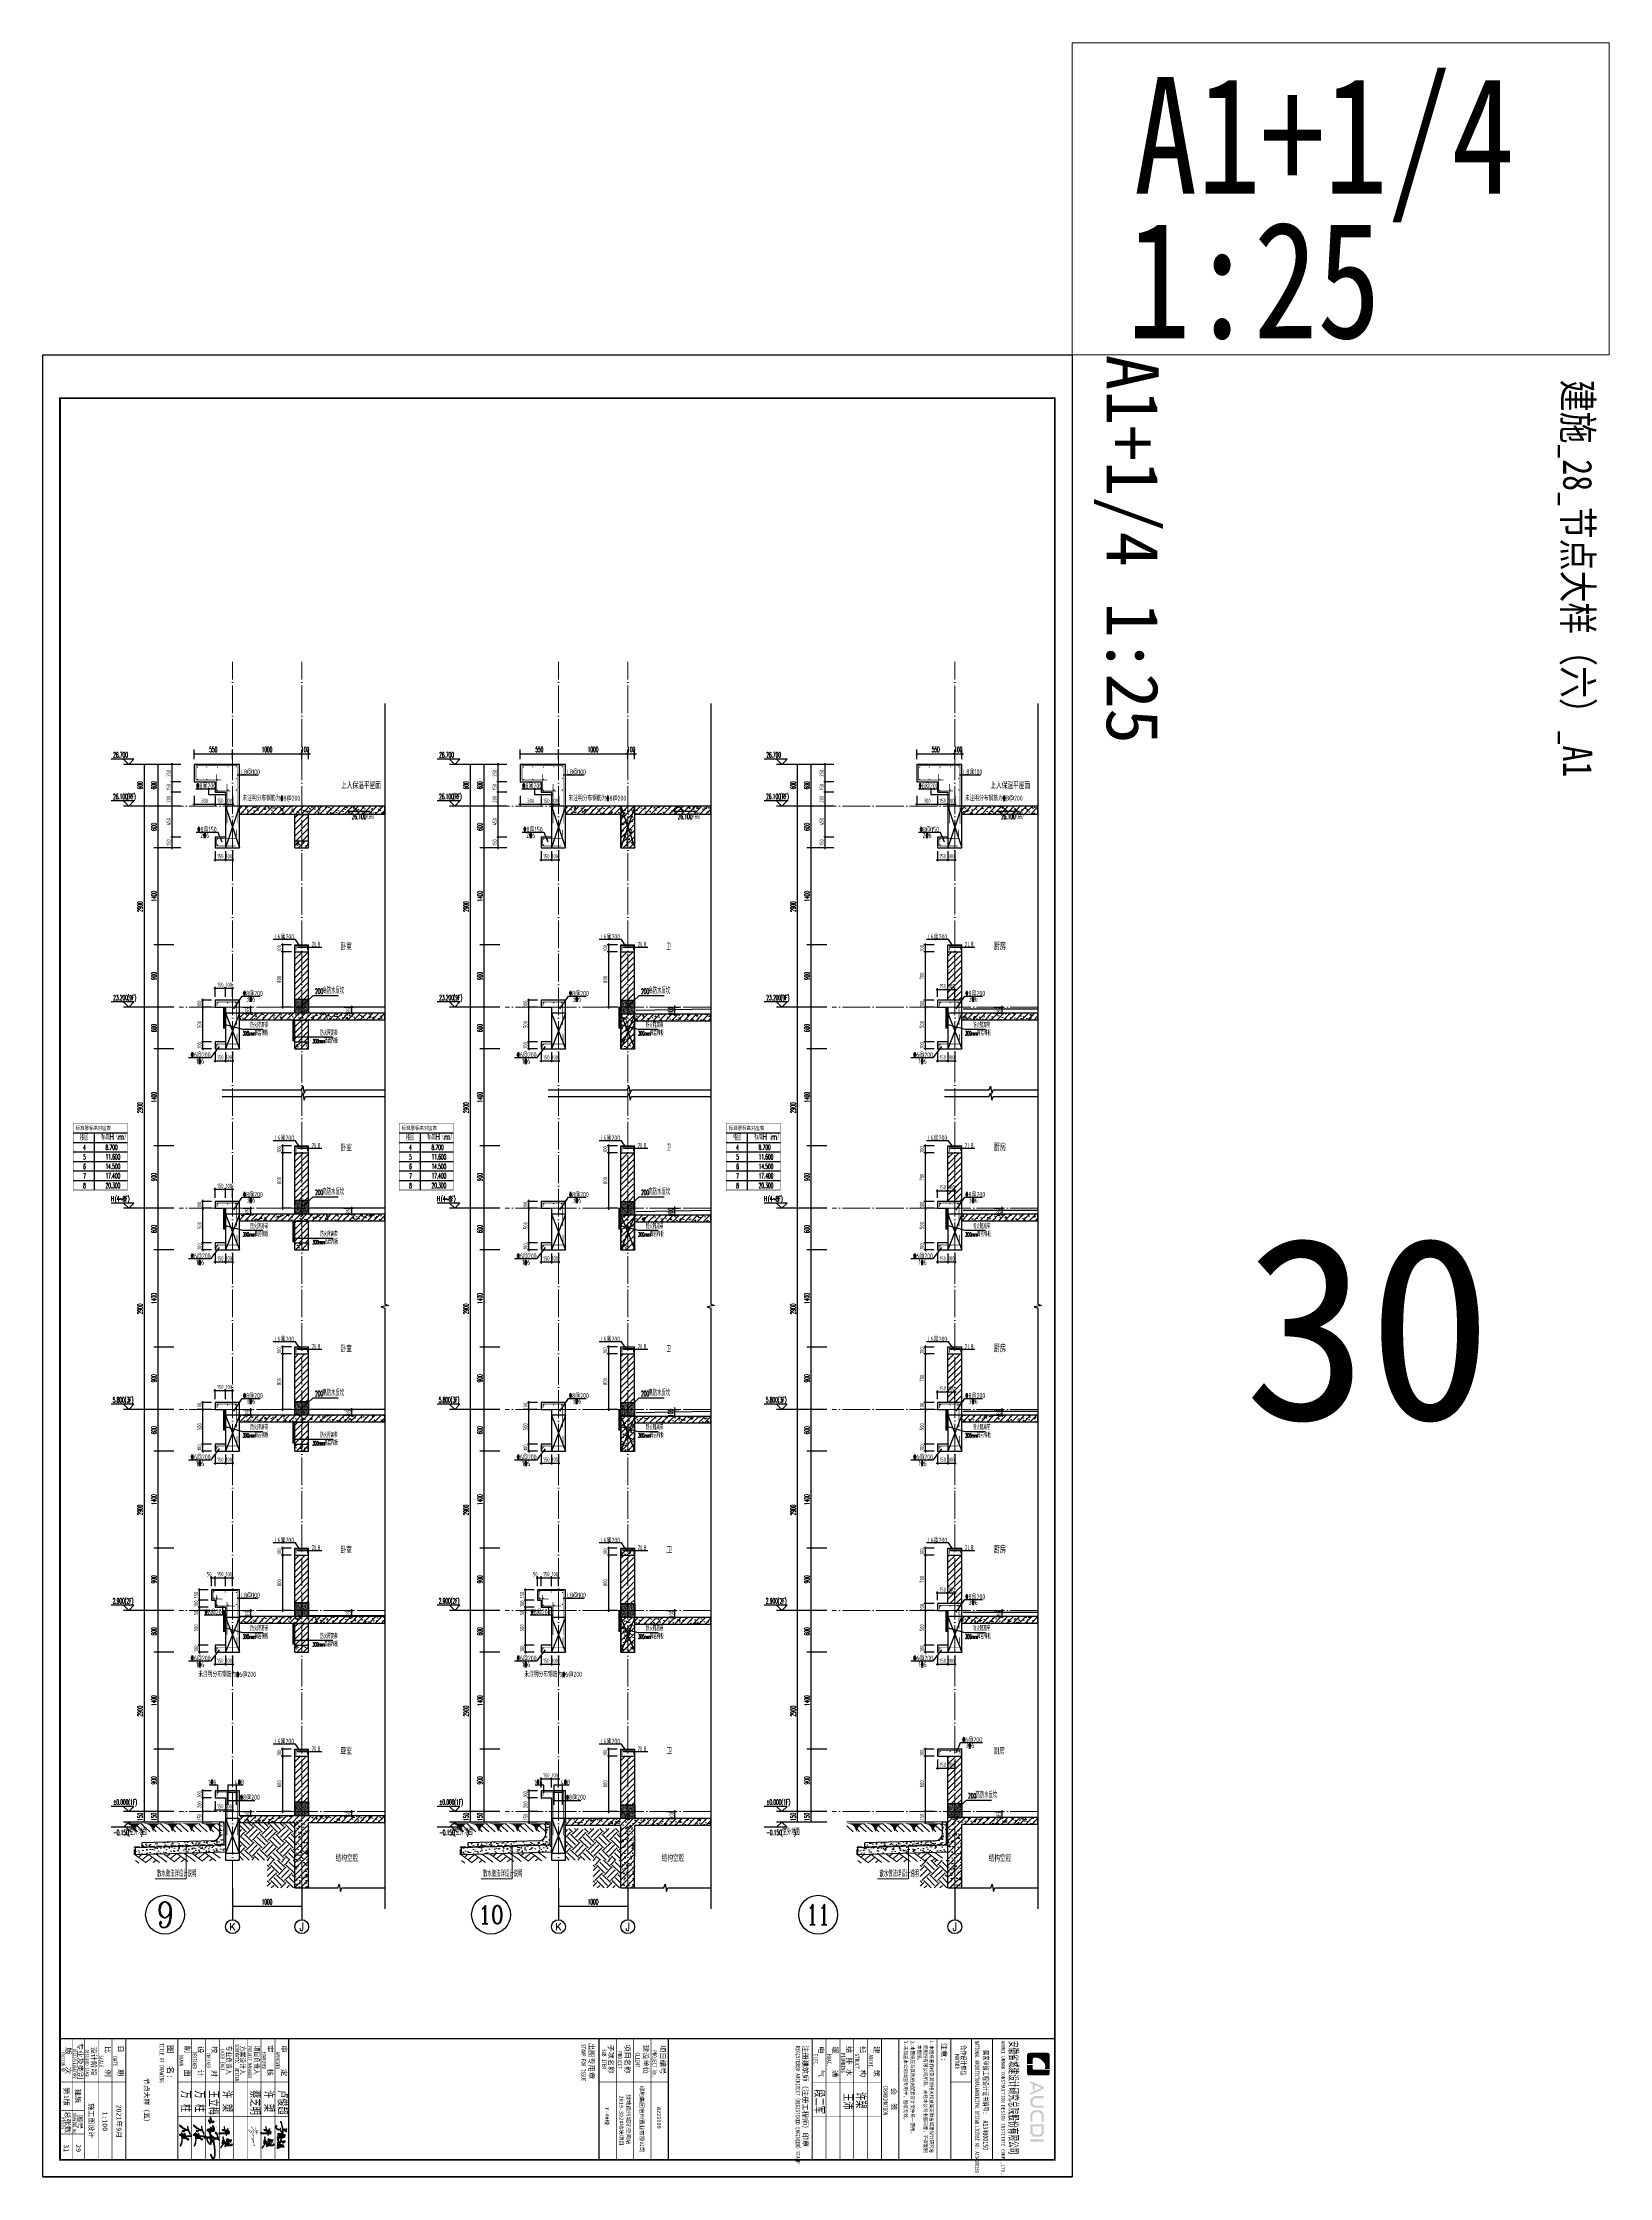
# Model space of a CAD drawing. Extents: x 826826 to 1642106, y -156213 to 399140.
# Drawn here: x 1580746 to 1603346, y 282493 to 313274 of the extents above; entities that cross this region are included whole.
import ezdxf
from ezdxf.enums import TextEntityAlignment as Align

# ---------------------------------------------------------------- set-up
doc = ezdxf.new("R2010")
doc.units = 0
doc.header["$LTSCALE"] = 1000
doc.linetypes.add('DASH', pattern=[0.35, 0.25, -0.1])
doc.linetypes.add('DOTE', pattern=[2.42, 2, -0.2, 0.02, -0.2])
doc.layers.get('0').update_dxf_attribs({"linetype": 'CONTINUOUS'})
doc.layers.get('DEFPOINTS').update_dxf_attribs({"linetype": 'CONTINUOUS'})
for name, color, linetype in [('AXIS', 3, 'CONTINUOUS'), ('AXIS_TEXT', 4, 'CONTINUOUS'), ('C-Sheet-图框', 101, 'CONTINUOUS'), ('COLUMN', 4, 'CONTINUOUS'), ('DIM', 2, 'CONTINUOUS'), ('DIM_ELEV', 3, 'CONTINUOUS'), ('DIM_IDEN', 67, 'CONTINUOUS'), ('DIM_SYMB', 3, 'CONTINUOUS'), ('PUB_DIM', 3, 'CONTINUOUS'), ('PUB_TEXT', 2, 'CONTINUOUS'), ('REIN', 6, 'CONTINUOUS'), ('S-大样-砼线', 7, 'CONTINUOUS'), ('S-引出线', 40, 'CONTINUOUS'), ('TEXT', 2, 'CONTINUOUS'), ('WALL', 5, 'CONTINUOUS'), ('yichutu', 7, 'CONTINUOUS'), ('图签文字', 4, 'CONTINUOUS'), ('导图字', 7, 'CONTINUOUS'), ('看线', 251, 'CONTINUOUS'), ('立面-看线', 251, 'CONTINUOUS')]:
    doc.layers.add(name, color=color, linetype=linetype)
for name, color, linetype, lineweight in [('DOTE', 251, 'DOTE', 9), ('PUB_HATCH', 8, 'CONTINUOUS', 9), ('内粉刷', 37, 'CONTINUOUS', 9), ('可改文字', 6, 'CONTINUOUS', 18), ('图框', 9, 'CONTINUOUS', 18), ('图签', 147, 'CONTINUOUS', 18), ('填充', 251, 'CONTINUOUS', 5), ('平面-排水沟', 86, 'CONTINUOUS', 15), ('立面-中轮廓线', 213, 'CONTINUOUS', 35), ('粉刷', 251, 'CONTINUOUS', 9)]:
    doc.layers.add(name, color=color, linetype=linetype, lineweight=lineweight)
doc.styles.add('_TCH_AXIS', font='COMPLEX', dxfattribs={"bigfont": 'GBCBIG'})
doc.styles.add('_TCH_DIM', font='SIMPLEX.shx', dxfattribs={"width": 0.7, "bigfont": 'GBCBIG.shx'})
doc.styles.add('_TCH_DIM_T3', font='SIMPLEX.shx', dxfattribs={"width": 0.494118, "bigfont": 'GBCBIG.shx'})
doc.styles.add('_TCH_LABEL', font='simhei.ttf')
doc.styles.add('C', font='simhei.ttf')
doc.styles.add('COMPLEX', font='COMPLEX')
doc.styles.add('DIM_FONT_T3', font='SIMPLEX', dxfattribs={"width": 0.705882, "bigfont": 'GBCBIG'})
doc.styles.add('HT', font='simhei.ttf')
doc.styles.add('TSSD_DIMENSION', font='Tssdeng.shx', dxfattribs={"width": 0.7, "bigfont": 'tssdchn.shx'})
doc.styles.add('TSSD_REIN', font='tssdeng.shx', dxfattribs={"width": 0.7, "height": 300, "bigfont": 'tssdchn.shx'})
doc.styles.add('w', font='tssdeng.shx', dxfattribs={"width": 0.8, "bigfont": 'tssdchn.shx'})
doc.styles.add('宋体', font='', dxfattribs={"height": 50})
doc.styles.add('建筑图签-1', font='simhei.ttf', dxfattribs={"width": 0.7})
doc.styles.add('建筑图签-2', font='TXT.shx', dxfattribs={"width": 0.5, "bigfont": 'HZTXT.shx'})
doc.styles.add('黑体', font='simhei.ttf')
doc.styles.get('宋体').set_extended_font_data('SimSun')
doc.dimstyles.new('_TCH_ARCH&&25', dxfattribs={"dimtxt": 74.375, "dimasz": 25, "dimexe": 62.5, "dimexo": 75, "dimgap": 25, "dimtad": 1, "dimdec": 0, "dimzin": 0, "dimdsep": 46, "dimtxsty": '_TCH_DIM_T3', "dimblk": 'ARCHTICK', "dimcen": 0.09, "dimclrt": 7, "dimazin": 0, "dimtfac": 1, "dimtdec": 0, "dimtix": 1, "dimtmove": 2, "dimatfit": 3, "dimldrblk": 'ARCHTICK', "dimfxl": 0, "dimtolj": 1, "dimtzin": 0, "dimarcsym": 0})
doc.dimstyles.new('TSSD_20_20', dxfattribs={"dimtxt": 60, "dimasz": 20, "dimexe": 20, "dimexo": 50, "dimgap": 20, "dimtad": 1, "dimdec": 0, "dimzin": 0, "dimdsep": 46, "dimtxsty": 'TSSD_DIMENSION', "dimblk": 'ARCHTICK', "dimblk1": 'ARCHTICK', "dimblk2": 'ARCHTICK', "dimcen": 0, "dimdle": 20, "dimclrt": 7, "dimadec": 0, "dimazin": 0, "dimtfac": 1, "dimtdec": 0, "dimtix": 1, "dimtmove": 2, "dimatfit": 3, "dimfxl": 0, "dimtolj": 1, "dimtzin": 0, "dimarcsym": 0})
pattern_1 = [(50, (28072.99, 249033.25), (143.452037, -12.550427), [15, -165]), (355, (28072.99, 249033.25), (-27.750267, 150.438427), [12, -132]), (100.4514, (28084.94, 249032.2), (115.701876, 137.88791), [12.74804, -140.22842]), (46.1842, (28072.99, 249073.25), (213.44821, -33.1038), [22.5, -247.5]), (96.6356, (28090.77, 249070.5), (186.93254, 194.82357), [19.12206, -210.3426]), (351.1842, (28072.99, 249073.25), (186.93239, 194.82372), [18, -198]), (21, (28092.99, 249063.25), (119.38141, -80.52378), [15, -165]), (326, (28092.99, 249063.25), (48.663066, 145.03001), [12, -132]), (71.4514, (28102.93, 249056.54), (168.044526, 64.5061), [12.74804, -140.22842]), (37.5, (28072.986, 249033.25), (2.431971, 66.578771), [0, -130.4, 0, -134, 0, -132.5]), (7.5, (28072.986, 249033.25), (52.613907, 78.882342), [0, -76.4, 0, -127.4, 0, -50.5]), (327.5, (28028.386, 249033.25), (106.764487, -4.510974), [0, -50, 0, -156, 0, -207]), (317.5, (28008.39, 249033.25), (116.637234, 20.020996), [0, -65, 0, -103.6, 0, -147])]
pattern_2 = [(45, (0, 0), (-44.1941738, 44.1941738), []), (50, (0, 0), (179.315046, -15.688034), [18.75, -206.25]), (355, (0, 0), (-34.687833, 188.048033), [15, -165]), (100.4514, (14.94, -1.3), (144.627345, 172.359886), [15.935047, -175.285528]), (46.1842, (0, 50), (266.810262, -41.379754), [28.125, -309.375]), (96.6356, (22.23, 46.55), (233.665676, 243.52947), [23.90257, -262.92825]), (351.1842, (0, 50), (233.665486, 243.52965), [22.5, -247.5]), (21, (25, 37.5), (149.226763, -100.654723), [18.75, -206.25]), (326, (25, 37.5), (60.828833, 181.28751), [15, -165]), (71.4514, (37.44, 29.11), (210.055657, 80.632624), [15.935047, -175.285528]), (37.5, (0, 0), (3.039964, 83.2234635), [0, -163, 0, -167.5, 0, -165.625]), (7.5, (0, 0), (65.7673844, 98.602928), [0, -95.5, 0, -159.25, 0, -63.125]), (327.5, (-55.75, 0), (133.455609, -5.638718), [0, -62.5, 0, -195, 0, -258.75]), (317.5, (-80.75, 0), (145.796542, 25.026246), [0, -81.25, 0, -129.5, 0, -183.75])]
pattern_3 = [(45, (0, 44.88), (-44.1941915, 44.1941915), [])]
pattern_4 = [(45, (689015.794, 456209.414), (-44.194174, 44.194174), []), (50, (689015.8, 456209.41), (179.315046, -15.688034), [18.75, -206.25]), (355, (689015.8, 456209.41), (-34.687833, 188.048033), [15, -165]), (100.4514, (689030.74, 456208.1), (144.627345, 172.359886), [15.935047, -175.285528]), (46.1842, (689015.8, 456259.41), (266.81026, -41.379754), [28.125, -309.375]), (96.6356, (689038.03, 456255.97), (233.66568, 243.52947), [23.90257, -262.92825]), (351.1842, (689015.8, 456259.41), (233.66549, 243.52965), [22.5, -247.5]), (21, (689040.8, 456246.91), (149.226763, -100.654723), [18.75, -206.25]), (326, (689040.8, 456246.91), (60.828833, 181.28751), [15, -165]), (71.4514, (689053.23, 456238.53), (210.055657, 80.632624), [15.935047, -175.285528]), (37.5, (689015.794, 456209.414), (3.039964, 83.2234635), [0, -163, 0, -167.5, 0, -165.625]), (7.5, (689015.79, 456209.41), (65.767384, 98.602928), [0, -95.5, 0, -159.25, 0, -63.125]), (327.5, (688960.044, 456209.414), (133.455609, -5.638718), [0, -62.5, 0, -195, 0, -258.75]), (317.5, (688935.04, 456209.41), (145.796542, 25.026246), [0, -81.25, 0, -129.5, 0, -183.75])]
pattern_5 = [(45, (689015.794, 456254.29), (-44.1941915, 44.1941915), [])]

# ---------------------------------------------------------------- blocks, each defined once
blk = doc.blocks.new('院标1')
h = blk.add_hatch(color=150)
h.dxf.hatch_style = 1
edge = h.paths.add_edge_path()
edge.add_spline(control_points=[(116373, 648379), (116379, 648379), (116382, 648379), (116391, 648379), (116391, 648379), (116391, 648379), (116616, 648379), (116616, 648379), (116616, 648379), (116616, 648379), (116616, 648054), (116616, 648054), (116616, 648054), (116616, 648054), (116108, 648054), (116108, 648054), (116108, 648054), (116028, 648054), (115963, 648111), (115963, 648199), (115963, 648199), (115963, 648199), (115963, 649215), (115963, 649215), (115963, 649215), (115963, 649295), (116018, 649360), (116108, 649360), (116108, 649360), (116108, 649360), (116897, 649360), (116897, 649360), (116897, 649360), (116897, 649360), (116897, 649080), (116897, 649080), (116897, 649080), (116897, 649080), (116566, 649140), (116356, 648859), (116356, 648859), (116245, 648719), (116240, 648545), (116247, 648466), (116247, 648466), (116254, 648386), (116247, 648466), (116247, 648466), (116247, 648466), (116247, 648466), (116258, 648374), (116373, 648379)], knot_values=[0, 0, 0, 0, 0.0714286, 0.0714286, 0.0714286, 0.1071429, 0.1428571, 0.1428571, 0.1428571, 0.1785714, 0.2142857, 0.2142857, 0.2142857, 0.25, 0.2857143, 0.2857143, 0.2857143, 0.3214286, 0.3571429, 0.3571429, 0.3571429, 0.3928571, 0.4285714, 0.4285714, 0.4285714, 0.4642857, 0.5, 0.5, 0.5, 0.5357143, 0.5714286, 0.5714286, 0.5714286, 0.6071429, 0.6428571, 0.6428571, 0.6428571, 0.6785714, 0.7142857, 0.7142857, 0.7142857, 0.75, 0.7857143, 0.7857143, 0.7857143, 0.8214286, 0.8571429, 0.8571429, 0.8571429, 0.9285714, 1, 1, 1, 1], degree=3, periodic=0)
h = blk.add_hatch(color=150)
h.dxf.hatch_style = 1
edge = h.paths.add_edge_path()
edge.add_spline(control_points=[(117268, 649215), (117268, 649215), (117268, 648199), (117268, 648199), (117268, 648199), (117268, 648114), (117212, 648054), (117123, 648054), (117123, 648054), (117123, 648054), (116663, 648054), (116663, 648054), (116663, 648054), (116663, 648054), (116663, 648379), (116663, 648379), (116663, 648379), (116663, 648379), (116865, 648379), (116865, 648379), (116865, 648379), (116907, 648379), (116941, 648413), (116941, 648455), (116941, 648455), (116941, 648455), (116941, 649360), (116941, 649360), (116941, 649360), (116941, 649360), (117123, 649360), (117123, 649360), (117123, 649360), (117204, 649360), (117268, 649306), (117268, 649215)], knot_values=[0, 0, 0, 0, 0.1, 0.1, 0.1, 0.15, 0.2, 0.2, 0.2, 0.25, 0.3, 0.3, 0.3, 0.35, 0.4, 0.4, 0.4, 0.45, 0.5, 0.5, 0.5, 0.55, 0.6, 0.6, 0.6, 0.65, 0.7, 0.7, 0.7, 0.75, 0.8, 0.8, 0.8, 0.9, 1, 1, 1, 1], degree=3, periodic=0)
blk = doc.blocks.new('ljc')
at = {"linetype": 'Continuous'}
h = blk.add_hatch(color=0, dxfattribs=at)
h.paths.add_polyline_path([(2023, 1568), (2019, 1564), (2020, 1562), (2024, 1562), (2022, 1552), (1955, 1538), (1933, 1530), (1930, 1527), (1929, 1525), (1931, 1523), (1944, 1524), (1946, 1526), (1942, 1528), (1960, 1535), (1967, 1535), (1975, 1538), (1985, 1539), (1998, 1543), (2010, 1544), (2018, 1547), (2025, 1546), (2035, 1549), (2061, 1550), (2052, 1537), (2042, 1528), (2028, 1521), (2023, 1521), (2018, 1526), (2015, 1527), (2013, 1525), (2013, 1521), (2019, 1516), (2022, 1508), (2022, 1494), (2012, 1477), (2000, 1469), (1988, 1467), (1982, 1473), (1980, 1480), (1978, 1482), (1978, 1475), (1981, 1468), (1988, 1463), (1994, 1463), (2005, 1467), (2018, 1478), (2027, 1493), (2028, 1504), (2025, 1517), (2033, 1518), (2054, 1533), (2067, 1549), (2067, 1552), (2064, 1555), (2029, 1553), (2036, 1575), (2049, 1591), (2047, 1593), (2043, 1592), (2028, 1573), (2025, 1589), (2021, 1597), (2018, 1599), (2017, 1597), (2020, 1590)])
h.paths.add_polyline_path([(2081, 1522), (2081, 1528), (2075, 1541), (2093, 1562), (2097, 1572), (2094, 1577), (2087, 1576), (2089, 1572), (2092, 1572), (2091, 1567), (2080, 1551), (2066, 1537), (2065, 1535), (2067, 1533), (2073, 1535), (2077, 1523), (2077, 1513), (2072, 1496), (2072, 1492), (2074, 1490), (2078, 1494), (2083, 1510), (2099, 1510), (2119, 1507), (2119, 1500), (2116, 1496), (2108, 1493), (2087, 1496), (2084, 1492), (2087, 1489), (2103, 1488), (2122, 1483), (2140, 1484), (2148, 1482), (2152, 1486), (2152, 1491), (2148, 1488), (2125, 1488), (2114, 1490), (2124, 1499), (2126, 1509), (2121, 1512), (2119, 1511), (2108, 1514), (2124, 1523), (2132, 1532), (2130, 1535), (2121, 1536), (2115, 1533), (2109, 1533), (2123, 1555), (2121, 1559), (2114, 1557), (2116, 1564), (2115, 1569), (2111, 1573), (2105, 1572), (2093, 1554)])
h.paths.add_polyline_path([(2089, 1535), (2097, 1535), (2112, 1551), (2116, 1552), (2111, 1543), (2099, 1528), (2101, 1526), (2114, 1528), (2121, 1531), (2124, 1530), (2118, 1524), (2101, 1515), (2084, 1514), (2084, 1518)], flags=16)
h.paths.add_polyline_path([(2093, 1537), (2095, 1540), (2103, 1546), (2096, 1537)], flags=16)
h.paths.add_polyline_path([(2093, 1544), (2094, 1549), (2106, 1568), (2109, 1569), (2111, 1567), (2108, 1554), (2104, 1550)], flags=16)
h.paths.add_polyline_path([(2141, 1534), (2138, 1533), (2137, 1531), (2142, 1527), (2155, 1522), (2158, 1523), (2153, 1528)])
h.paths.add_polyline_path([(2175, 1522), (2173, 1524), (2172, 1546), (2183, 1545), (2185, 1547), (2183, 1557), (2178, 1566), (2177, 1561), (2180, 1556), (2181, 1550), (2175, 1550), (2170, 1554), (2169, 1574), (2171, 1574), (2175, 1569), (2176, 1571), (2170, 1579), (2167, 1579), (2165, 1577), (2164, 1562), (2166, 1553), (2163, 1553), (2162, 1551), (2167, 1547), (2169, 1537), (2169, 1524), (2166, 1521), (2165, 1517), (2168, 1513), (2170, 1513), (2173, 1517), (2180, 1517), (2178, 1502), (2175, 1500), (2167, 1499), (2175, 1496), (2180, 1497), (2183, 1500), (2184, 1511), (2187, 1521), (2185, 1523)])
h.paths.add_polyline_path([(2233, 1542), (2233, 1564), (2231, 1567), (2215, 1558), (2210, 1557), (2206, 1552), (2211, 1548), (2211, 1551), (2229, 1560), (2228, 1542), (2227, 1537), (2224, 1533), (2220, 1534), (2213, 1542), (2211, 1543), (2209, 1541), (2209, 1508), (2189, 1508), (2187, 1506), (2191, 1503), (2213, 1503), (2217, 1511), (2222, 1516), (2232, 1518), (2234, 1513), (2234, 1505), (2227, 1505), (2232, 1502), (2232, 1500), (2228, 1497), (2229, 1493), (2239, 1495), (2243, 1489), (2243, 1486), (2212, 1492), (2189, 1492), (2179, 1494), (2176, 1496), (2167, 1496), (2164, 1498), (2154, 1499), (2147, 1503), (2144, 1503), (2143, 1501), (2144, 1498), (2153, 1494), (2174, 1491), (2186, 1487), (2211, 1487), (2222, 1484), (2230, 1484), (2243, 1480), (2249, 1480), (2251, 1482), (2244, 1496), (2246, 1499), (2238, 1503), (2239, 1513), (2237, 1520), (2233, 1523), (2224, 1522), (2214, 1516), (2212, 1522), (2213, 1536), (2220, 1530), (2228, 1530), (2230, 1532)])
at = {"color": 0, "linetype": 'Continuous'}
for points in [[(1930, 1527), (1929, 1525), (1931, 1523), (1944, 1524), (1946, 1526), (1942, 1528), (1960, 1535), (1967, 1535), (1975, 1538), (1985, 1539), (1998, 1543), (2010, 1544), (2018, 1547), (2025, 1546), (2035, 1549), (2061, 1550), (2052, 1537), (2042, 1528), (2028, 1521), (2023, 1521), (2018, 1526), (2015, 1527), (2013, 1525), (2013, 1521), (2019, 1516), (2022, 1508), (2022, 1494), (2012, 1477), (2000, 1469), (1988, 1467), (1982, 1473), (1980, 1480), (1978, 1482), (1978, 1475), (1981, 1468), (1988, 1463), (1994, 1463), (2005, 1467), (2018, 1478), (2027, 1493), (2028, 1504), (2025, 1517), (2033, 1518), (2054, 1533), (2067, 1549), (2067, 1552), (2064, 1555), (2029, 1553), (2036, 1575), (2049, 1591), (2047, 1593), (2043, 1592), (2028, 1573), (2025, 1589), (2021, 1597), (2018, 1599), (2017, 1597), (2020, 1590), (2023, 1568), (2019, 1564), (2020, 1562), (2024, 1562), (2022, 1552), (1955, 1538), (1933, 1530), (1930, 1527)], [(2016, 1561), (2015, 1560), (2017, 1560), (2016, 1561)], [(2017, 1562), (2016, 1561), (2019, 1561), (2017, 1562)], [(2066, 1537), (2065, 1535), (2067, 1533), (2073, 1535), (2077, 1523), (2077, 1513), (2072, 1496), (2072, 1492), (2074, 1490), (2078, 1494), (2083, 1510), (2099, 1510), (2119, 1507), (2119, 1500), (2116, 1496), (2108, 1493), (2087, 1496), (2084, 1492), (2087, 1489), (2103, 1488), (2122, 1483), (2140, 1484), (2148, 1482), (2152, 1486), (2152, 1491), (2148, 1488), (2125, 1488), (2114, 1490), (2124, 1499), (2126, 1509), (2121, 1512), (2119, 1511), (2108, 1514), (2124, 1523), (2132, 1532), (2130, 1535), (2121, 1536), (2115, 1533), (2109, 1533), (2123, 1555), (2121, 1559), (2114, 1557), (2116, 1564), (2115, 1569), (2111, 1573), (2105, 1572), (2093, 1554), (2081, 1522), (2081, 1528), (2075, 1541), (2093, 1562), (2097, 1572), (2094, 1577), (2087, 1576), (2089, 1572), (2092, 1572), (2091, 1567), (2080, 1551), (2066, 1537)], [(2084, 1514), (2084, 1518), (2089, 1535), (2097, 1535), (2112, 1551), (2116, 1552), (2111, 1543), (2099, 1528), (2101, 1526), (2114, 1528), (2121, 1531), (2124, 1530), (2118, 1524), (2101, 1515), (2084, 1514)], [(2093, 1544), (2094, 1549), (2106, 1568), (2109, 1569), (2111, 1567), (2108, 1554), (2104, 1550), (2093, 1544)], [(2093, 1537), (2095, 1540), (2103, 1546), (2096, 1537), (2093, 1537)], [(2144, 1503), (2143, 1501), (2144, 1498), (2153, 1494), (2174, 1491), (2186, 1487), (2211, 1487), (2222, 1484), (2230, 1484), (2243, 1480), (2249, 1480), (2251, 1482), (2244, 1496), (2246, 1499), (2238, 1503), (2239, 1513), (2237, 1520), (2233, 1523), (2224, 1522), (2214, 1516), (2212, 1522), (2213, 1536), (2220, 1530), (2228, 1530), (2230, 1532), (2233, 1542), (2233, 1564), (2231, 1567), (2215, 1558), (2210, 1557), (2206, 1552), (2211, 1548), (2211, 1551), (2229, 1560), (2228, 1542), (2227, 1537), (2224, 1533), (2220, 1534), (2213, 1542), (2211, 1543), (2209, 1541), (2209, 1508), (2189, 1508), (2187, 1506), (2191, 1503), (2213, 1503), (2217, 1511), (2222, 1516), (2232, 1518), (2234, 1513), (2234, 1505), (2227, 1505), (2232, 1502), (2232, 1500), (2228, 1497), (2229, 1493), (2239, 1495), (2243, 1489), (2243, 1486), (2212, 1492), (2189, 1492), (2179, 1494), (2176, 1496), (2167, 1496), (2164, 1498), (2154, 1499), (2147, 1503), (2144, 1503)], [(2163, 1553), (2162, 1551), (2167, 1547), (2169, 1537), (2169, 1524), (2166, 1521), (2165, 1517), (2168, 1513), (2170, 1513), (2173, 1517), (2180, 1517), (2178, 1502), (2175, 1500), (2167, 1499), (2175, 1496), (2180, 1497), (2183, 1500), (2184, 1511), (2187, 1521), (2185, 1523), (2175, 1522), (2173, 1524), (2172, 1546), (2183, 1545), (2185, 1547), (2183, 1557), (2178, 1566), (2177, 1561), (2180, 1556), (2181, 1550), (2175, 1550), (2170, 1554), (2169, 1574), (2171, 1574), (2175, 1569), (2176, 1571), (2170, 1579), (2167, 1579), (2165, 1577), (2164, 1562), (2166, 1553), (2163, 1553)], [(2177, 1569), (2176, 1570), (2175, 1567), (2177, 1565), (2177, 1569)], [(2138, 1533), (2137, 1531), (2142, 1527), (2155, 1522), (2158, 1523), (2153, 1528), (2141, 1534), (2138, 1533)]]:
    blk.add_lwpolyline(points, dxfattribs=at)
blk = doc.blocks.new('A$C6AF37BC7')
h = blk.add_hatch(color=256)
h.paths.add_polyline_path([(660, -48), (672, -48), (678, -96)], flags=16)
h.paths.add_polyline_path([(708, 144), (702, 150), (660, 126), (672, 66), (666, 36), (456, -42), (366, -60), (294, -60), (276, -72), (288, -96), (456, -72), (612, -12), (564, -102), (552, -114), (546, -96), (534, -102), (534, -138), (558, -144), (654, -18), (654, 6), (672, 12), (678, -30), (648, -30), (642, -54), (654, -84), (654, -138), (684, -168), (708, -156), (714, -60), (804, -108), (948, -228), (1038, -258), (1062, -258), (1074, -246), (1056, -228), (1032, -228), (954, -192), (786, -60), (708, -30), (714, 24), (756, 30), (816, 54), (954, 48), (972, 66), (948, 84), (810, 84), (702, 48), (690, 120), (726, 132), (720, 144)])
h.paths.add_polyline_path([(852, 216), (864, 216), (870, 174), (840, 198)], flags=16)
h.paths.add_polyline_path([(-312, 282), (-318, 288), (-336, 288), (-348, 276), (-246, 180), (-222, 192), (-222, 210)], flags=17)
h.paths.add_polyline_path([(546, 330), (552, 330), (564, 300), (558, 216), (486, 174), (462, 180), (438, 222)], flags=16)
h.paths.add_polyline_path([(-102, 342), (-48, 336), (-18, 324), (18, 324), (-36, 246), (-174, 96), (-156, 246), (-132, 306)], flags=16)
h.paths.add_polyline_path([(-66, 366), (-72, 372), (-108, 372), (-138, 342), (-168, 288), (-192, 192), (-204, 18), (-228, -78), (-228, 6), (-258, 42), (-306, 48), (-438, 12), (-456, 12), (-468, 24), (-498, 0), (-486, -12), (-420, -12), (-318, 18), (-270, 18), (-252, -6), (-252, -102), (-264, -138), (-240, -156), (-216, -132), (-192, -72), (-174, 60), (-108, 66), (12, 108), (0, 0), (0, -366), (-18, -342), (-24, -372), (-6, -396), (24, -396), (24, -78), (42, 120), (108, 132), (132, 144), (144, 162), (132, 174), (66, 162), (48, 210), (48, 240), (18, 240), (12, 138), (-144, 90), (-114, 138), (-24, 228), (54, 330), (36, 354), (-18, 354)])
h.paths.add_polyline_path([(756, 378), (750, 384), (732, 384), (714, 366), (732, 360), (738, 324), (714, 180), (714, 156), (726, 144), (750, 162), (762, 366)])
h.paths.add_polyline_path([(498, 516), (492, 522), (474, 516), (492, 474), (486, 378), (444, 336), (468, 324), (552, 366), (426, 246), (408, 210), (414, 192), (462, 150), (504, 150), (552, 180), (552, 138), (570, 132), (582, 150), (588, 198), (666, 258), (648, 246), (690, 240), (702, 258), (666, 294), (588, 240), (588, 324), (564, 348), (630, 402), (654, 426), (654, 438), (636, 444), (534, 390), (576, 432), (618, 456), (630, 480), (606, 486), (570, 462), (516, 408), (516, 492)])
h.paths.add_polyline_path([(846, 594), (840, 600), (828, 600), (798, 570), (780, 522), (792, 516), (840, 570), (852, 516), (864, 264), (840, 246), (792, 246), (786, 258), (804, 294), (804, 324), (786, 330), (756, 264), (756, 240), (810, 204), (786, 174), (792, 162), (822, 186), (888, 102), (900, 96), (918, 114), (894, 216), (882, 510), (870, 570)])
at = {"linetype": 'Continuous'}
for points in [[(-66, 366), (-72, 372), (-108, 372), (-138, 342), (-168, 288), (-192, 192), (-204, 18), (-228, -78), (-228, 6), (-258, 42), (-306, 48), (-438, 12), (-456, 12), (-468, 24), (-498, 0), (-486, -12), (-420, -12), (-318, 18), (-270, 18), (-252, -6), (-252, -102), (-264, -138), (-240, -156), (-216, -132), (-192, -72), (-174, 60), (-108, 66), (12, 108), (0, 0), (0, -366), (-18, -342), (-24, -372), (-6, -396), (24, -396), (24, -78), (42, 120), (108, 132), (132, 144), (144, 162), (132, 174), (66, 162), (48, 210), (48, 240), (18, 240), (12, 138), (-144, 90), (-114, 138), (-24, 228), (54, 330), (36, 354), (-18, 354), (-66, 366)], [(-312, 282), (-318, 288), (-336, 288), (-348, 276), (-246, 180), (-222, 192), (-222, 210), (-312, 282)], [(-102, 342), (-48, 336), (-18, 324), (18, 324), (-36, 246), (-174, 96), (-156, 246), (-132, 306), (-102, 342)], [(708, 144), (702, 150), (660, 126), (672, 66), (666, 36), (456, -42), (366, -60), (294, -60), (276, -72), (288, -96), (456, -72), (612, -12), (564, -102), (552, -114), (546, -96), (534, -102), (534, -138), (558, -144), (654, -18), (654, 6), (672, 12), (678, -30), (648, -30), (642, -54), (654, -84), (654, -138), (684, -168), (708, -156), (714, -60), (804, -108), (948, -228), (1038, -258), (1062, -258), (1074, -246), (1056, -228), (1032, -228), (954, -192), (786, -60), (708, -30), (714, 24), (756, 30), (816, 54), (954, 48), (972, 66), (948, 84), (810, 84), (702, 48), (690, 120), (726, 132), (720, 144), (708, 144)], [(498, 516), (492, 522), (474, 516), (492, 474), (486, 378), (444, 336), (468, 324), (552, 366), (426, 246), (408, 210), (414, 192), (462, 150), (504, 150), (552, 180), (552, 138), (570, 132), (582, 150), (588, 198), (666, 258), (648, 246), (690, 240), (702, 258), (666, 294), (588, 240), (588, 324), (564, 348), (630, 402), (654, 426), (654, 438), (636, 444), (534, 390), (576, 432), (618, 456), (630, 480), (606, 486), (570, 462), (516, 408), (516, 492), (498, 516)], [(546, 330), (552, 330), (564, 300), (558, 216), (486, 174), (462, 180), (438, 222), (546, 330)], [(756, 378), (750, 384), (732, 384), (714, 366), (732, 360), (738, 324), (714, 180), (714, 156), (726, 144), (750, 162), (762, 366), (756, 378)], [(846, 594), (840, 600), (828, 600), (798, 570), (780, 522), (792, 516), (840, 570), (852, 516), (864, 264), (840, 246), (792, 246), (786, 258), (804, 294), (804, 324), (786, 330), (756, 264), (756, 240), (810, 204), (786, 174), (792, 162), (822, 186), (888, 102), (900, 96), (918, 114), (894, 216), (882, 510), (870, 570), (846, 594)], [(852, 216), (864, 216), (870, 174), (840, 198), (852, 216)], [(660, -48), (672, -48), (678, -96), (660, -48)]]:
    blk.add_lwpolyline(points, dxfattribs=at)
blk = doc.blocks.new('GFDDDDRG')
at = {"linetype": 'Continuous'}
h = blk.add_hatch(color=256, dxfattribs=at)
h.paths.add_polyline_path([(897805, -158634), (897807, -158633), (897807, -158628), (897799, -158622), (897787, -158634), (897769, -158634), (897738, -158622), (897688, -158592), (897657, -158568), (897649, -158565), (897588, -158514), (897568, -158495), (897559, -158499), (897559, -158504), (897571, -158511), (897579, -158520), (897652, -158579), (897658, -158580), (897672, -158592), (897730, -158630), (897765, -158645), (897786, -158648), (897798, -158643)])
h.paths.add_polyline_path([(897868, -158756), (897870, -158754), (897868, -158741), (897856, -158720), (897846, -158690), (897838, -158678), (897825, -158642), (897822, -158639), (897820, -158628), (897816, -158621), (897811, -158600), (897805, -158586), (897801, -158558), (897801, -158532), (897798, -158525), (897792, -158537), (897792, -158568), (897802, -158613), (897810, -158628), (897811, -158637), (897823, -158667), (897829, -158676), (897835, -158696), (897849, -158724), (897849, -158730), (897858, -158757), (897862, -158760)])
h.paths.add_polyline_path([(897717, -158651), (897718, -158649), (897718, -158645), (897711, -158640), (897685, -158663), (897679, -158664), (897642, -158654), (897636, -158657), (897634, -158664), (897642, -158670), (897655, -158670), (897666, -158675), (897687, -158676), (897700, -158669)])
h.paths.add_polyline_path([(897903, -158817), (897904, -158816), (897904, -158813), (897898, -158807), (897876, -158811), (897853, -158811), (897738, -158799), (897723, -158769), (897717, -158748), (897717, -158736), (897712, -158732), (897705, -158733), (897703, -158742), (897712, -158768), (897712, -158774), (897724, -158796), (897706, -158798), (897681, -158795), (897673, -158780), (897667, -158774), (897691, -158787), (897696, -158787), (897699, -158784), (897694, -158775), (897678, -158768), (897648, -158747), (897643, -158739), (897627, -158723), (897625, -158718), (897618, -158717), (897612, -158723), (897643, -158756), (897664, -158784), (897669, -158792), (897655, -158793), (897628, -158787), (897618, -158787), (897612, -158772), (897613, -158769), (897637, -158769), (897642, -158772), (897645, -158766), (897642, -158763), (897618, -158760), (897610, -158762), (897604, -158745), (897600, -158741), (897592, -158744), (897597, -158762), (897568, -158766), (897562, -158769), (897555, -158778), (897559, -158787), (897562, -158786), (897591, -158790), (897607, -158796), (897616, -158825), (897622, -158861), (897624, -158934), (897622, -158952), (897619, -158960), (897621, -158970), (897618, -158975), (897618, -158987), (897610, -159009), (897610, -159018), (897586, -159071), (897577, -159081), (897579, -159089), (897585, -159093), (897592, -159090), (897604, -159069), (897616, -159039), (897625, -159011), (897633, -158966), (897636, -158928), (897634, -158873), (897631, -158861), (897630, -158834), (897621, -158796), (897636, -158801), (897670, -158804), (897672, -158808), (897666, -158826), (897676, -158837), (897679, -158834), (897679, -158825), (897687, -158811), (897687, -158805), (897718, -158807), (897732, -158810), (897751, -158826), (897763, -158832), (897777, -158835), (897780, -158829), (897754, -158817), (897748, -158810), (897879, -158823), (897889, -158823)])
h.paths.add_polyline_path([(897822, -158904), (897823, -158903), (897823, -158891), (897820, -158886), (897813, -158885), (897808, -158888), (897805, -158894), (897810, -158900), (897805, -158903), (897798, -158901), (897777, -158891), (897738, -158862), (897733, -158856), (897715, -158844), (897703, -158832), (897697, -158832), (897693, -158838), (897693, -158850), (897696, -158856), (897684, -158850), (897667, -158849), (897658, -158856), (897654, -158855), (897640, -158840), (897634, -158843), (897645, -158862), (897658, -158871), (897669, -158871), (897675, -158862), (897681, -158862), (897709, -158877), (897715, -158870), (897706, -158847), (897789, -158910), (897801, -158915), (897811, -158915), (897822, -158907)], flags=17)
h = blk.add_hatch(color=256, dxfattribs=at)
h.paths.add_polyline_path([(898205, -158634), (898207, -158633), (898207, -158628), (898199, -158622), (898187, -158634), (898169, -158634), (898138, -158622), (898088, -158592), (898057, -158568), (898049, -158565), (897988, -158514), (897968, -158495), (897959, -158499), (897959, -158504), (897971, -158511), (897979, -158520), (898052, -158579), (898058, -158580), (898072, -158592), (898130, -158630), (898165, -158645), (898186, -158648), (898198, -158643)])
h.paths.add_polyline_path([(898268, -158756), (898270, -158754), (898268, -158741), (898256, -158720), (898246, -158690), (898238, -158678), (898225, -158642), (898222, -158639), (898220, -158628), (898216, -158621), (898211, -158600), (898205, -158586), (898201, -158558), (898201, -158532), (898198, -158525), (898192, -158537), (898192, -158568), (898202, -158613), (898210, -158628), (898211, -158637), (898223, -158667), (898229, -158676), (898235, -158696), (898249, -158724), (898249, -158730), (898258, -158757), (898262, -158760)])
h.paths.add_polyline_path([(898117, -158651), (898118, -158649), (898118, -158645), (898111, -158640), (898085, -158663), (898079, -158664), (898042, -158654), (898036, -158657), (898034, -158664), (898042, -158670), (898055, -158670), (898066, -158675), (898087, -158676), (898100, -158669)])
h.paths.add_polyline_path([(898303, -158817), (898304, -158816), (898304, -158813), (898298, -158807), (898276, -158811), (898253, -158811), (898138, -158799), (898123, -158769), (898117, -158748), (898117, -158736), (898112, -158732), (898105, -158733), (898103, -158742), (898112, -158768), (898112, -158774), (898124, -158796), (898106, -158798), (898081, -158795), (898073, -158780), (898067, -158774), (898091, -158787), (898096, -158787), (898099, -158784), (898094, -158775), (898078, -158768), (898048, -158747), (898043, -158739), (898027, -158723), (898025, -158718), (898018, -158717), (898012, -158723), (898043, -158756), (898064, -158784), (898069, -158792), (898055, -158793), (898028, -158787), (898018, -158787), (898012, -158772), (898013, -158769), (898037, -158769), (898042, -158772), (898045, -158766), (898042, -158763), (898018, -158760), (898010, -158762), (898004, -158745), (898000, -158741), (897992, -158744), (897997, -158762), (897968, -158766), (897962, -158769), (897955, -158778), (897959, -158787), (897962, -158786), (897991, -158790), (898007, -158796), (898016, -158825), (898022, -158861), (898024, -158934), (898022, -158952), (898019, -158960), (898021, -158970), (898018, -158975), (898018, -158987), (898010, -159009), (898010, -159018), (897986, -159071), (897977, -159081), (897979, -159089), (897985, -159093), (897992, -159090), (898004, -159069), (898016, -159039), (898025, -159011), (898033, -158966), (898036, -158928), (898034, -158873), (898031, -158861), (898030, -158834), (898021, -158796), (898036, -158801), (898070, -158804), (898072, -158808), (898066, -158826), (898076, -158837), (898079, -158834), (898079, -158825), (898087, -158811), (898087, -158805), (898118, -158807), (898132, -158810), (898151, -158826), (898163, -158832), (898177, -158835), (898180, -158829), (898154, -158817), (898148, -158810), (898279, -158823), (898289, -158823)])
h.paths.add_polyline_path([(898222, -158904), (898223, -158903), (898223, -158891), (898220, -158886), (898213, -158885), (898208, -158888), (898205, -158894), (898210, -158900), (898205, -158903), (898198, -158901), (898177, -158891), (898138, -158862), (898133, -158856), (898115, -158844), (898103, -158832), (898097, -158832), (898093, -158838), (898093, -158850), (898096, -158856), (898084, -158850), (898067, -158849), (898058, -158856), (898054, -158855), (898040, -158840), (898034, -158843), (898045, -158862), (898058, -158871), (898069, -158871), (898075, -158862), (898081, -158862), (898109, -158877), (898115, -158870), (898106, -158847), (898189, -158910), (898201, -158915), (898211, -158915), (898222, -158907)], flags=17)
h = blk.add_hatch(color=0, dxfattribs=at)
h.paths.add_polyline_path([(898707, -158931), (898709, -158928), (898704, -158914), (898704, -158897), (898689, -158882), (898689, -158871), (898666, -158816), (898649, -158759), (898612, -158707), (898600, -158707), (898591, -158721), (898612, -158738), (898635, -158776), (898646, -158816), (898672, -158871), (898672, -158882), (898640, -158874), (898594, -158871), (898565, -158862), (898488, -158813), (898421, -158684), (898396, -158646), (898373, -158623), (898361, -158623), (898352, -158632), (898349, -158649), (898364, -158652), (898370, -158646), (898396, -158678), (898459, -158796), (898439, -158793), (898430, -158805), (898430, -158813), (898453, -158839), (898462, -158839), (898465, -158833), (898453, -158819), (898470, -158828), (898485, -158851), (898479, -158854), (898465, -158848), (898401, -158845), (898384, -158839), (898263, -158839), (898257, -158845), (898257, -158854), (898263, -158859), (898427, -158865), (898488, -158874), (898499, -158885), (898496, -158888), (898473, -158880), (898450, -158885), (898439, -158897), (898442, -158917), (898473, -158946), (898453, -158966), (898453, -158992), (898447, -159006), (898450, -159018), (898447, -159026), (898424, -159015), (898387, -158975), (898364, -158928), (898358, -158900), (898347, -158880), (898344, -158905), (898355, -158952), (898373, -158986), (898410, -159029), (898439, -159047), (898459, -159047), (898468, -159032), (898468, -159006), (898476, -158972), (898488, -158972), (898514, -158983), (898525, -158975), (898519, -158963), (898499, -158954), (898459, -158908), (898485, -158905), (898502, -158911), (898491, -158914), (898488, -158920), (898519, -158940), (898522, -158963), (898528, -158969), (898542, -159044), (898548, -159055), (898554, -159104), (898560, -159116), (898568, -159228), (898563, -159375), (898557, -159407), (898545, -159435), (898534, -159447), (898522, -159447), (898505, -159430), (898468, -159346), (898462, -159340), (898456, -159343), (898456, -159360), (898476, -159415), (898496, -159450), (898517, -159467), (898528, -159470), (898542, -159464), (898557, -159450), (898574, -159415), (898583, -159360), (898586, -159214), (898580, -159136), (898574, -159119), (898563, -159029), (898540, -158949), (898545, -158949), (898557, -158937), (898551, -158926), (898534, -158920), (898554, -158917), (898557, -158903), (898548, -158897), (898525, -158894), (898517, -158882), (898571, -158888), (898580, -158897), (898600, -158891), (898684, -158908), (898701, -158934)])
h.paths.add_polyline_path([(898519, -158856), (898522, -158859), (898508, -158856), (898502, -158848)], flags=16)
h.paths.add_polyline_path([(898344, -158874), (898347, -158877), (898347, -158865), (898341, -158871)], flags=17)
h.paths.add_polyline_path([(898476, -159219), (898479, -159214), (898459, -159173), (898447, -159165), (898445, -159179), (898456, -159205), (898456, -159222), (898468, -159231)], flags=17)
h.paths.add_polyline_path([(898519, -158407), (898522, -158407), (898517, -158410)], flags=16)
h.paths.add_polyline_path([(898557, -158401), (898560, -158399), (898560, -158390), (898551, -158384), (898514, -158390), (898502, -158387), (898485, -158355), (898459, -158283), (898450, -158275), (898445, -158275), (898436, -158286), (898482, -158390), (898462, -158390), (898427, -158378), (898413, -158350), (898398, -158355), (898396, -158367), (898419, -158416), (898421, -158433), (898433, -158450), (898442, -158448), (898442, -158427), (898433, -158396), (898470, -158410), (898496, -158413), (898508, -158427), (898522, -158424), (898534, -158413)])
h.paths.add_polyline_path([(898563, -158597), (898565, -158594), (898560, -158586), (898554, -158551), (898522, -158505), (898511, -158511), (898508, -158525), (898528, -158545), (898534, -158557), (898537, -158574), (898522, -158580), (898465, -158563), (898453, -158563), (898447, -158568), (898447, -158577), (898456, -158586), (898522, -158612), (898528, -158617), (898537, -158615), (898508, -158597)])
h.paths.add_polyline_path([(898571, -158652), (898574, -158649), (898571, -158632), (898554, -158623), (898551, -158629), (898560, -158638), (898540, -158646), (898499, -158643), (898436, -158615), (898413, -158592), (898401, -158597), (898401, -158612), (898427, -158652), (898468, -158689), (898476, -158689), (898479, -158684), (898442, -158638), (898508, -158666), (898551, -158664)])
h.paths.add_polyline_path([(898629, -158543), (898632, -158540), (898623, -158528), (898617, -158528), (898606, -158543), (898603, -158560), (898594, -158571), (898614, -158574)])
h.paths.add_polyline_path([(898649, -158410), (898652, -158407), (898652, -158396), (898632, -158352), (898632, -158338), (898623, -158332), (898614, -158350), (898635, -158401), (898632, -158407), (898637, -158416)])
h = blk.add_hatch(color=0, dxfattribs=at)
h.dxf.hatch_style = 1
h.paths.add_polyline_path([(899783, -158692), (899785, -158692), (899787, -158695), (899789, -158694), (899791, -158697), (899801, -158703), (899787, -158707)], flags=16)
h.paths.add_polyline_path([(899767, -158685), (899770, -158685), (899774, -158689), (899774, -158693), (899777, -158703), (899777, -158709), (899762, -158710), (899756, -158708), (899755, -158707), (899754, -158702), (899761, -158691)], flags=16)
h.paths.add_polyline_path([(899567, -158632), (899579, -158635), (899582, -158638), (899585, -158638), (899587, -158641), (899593, -158643), (899594, -158645), (899599, -158650), (899601, -158653), (899611, -158660), (899611, -158664), (899618, -158671), (899620, -158675), (899624, -158679), (899626, -158685), (899628, -158687), (899628, -158689), (899625, -158690), (899623, -158692), (899615, -158693), (899612, -158695), (899600, -158694), (899583, -158682), (899583, -158680), (899573, -158671), (899573, -158669), (899565, -158658), (899565, -158655), (899563, -158651), (899563, -158636)], flags=16)
h.paths.add_polyline_path([(899571, -158624), (899570, -158623), (899562, -158626), (899556, -158631), (899554, -158639), (899553, -158652), (899555, -158654), (899558, -158666), (899561, -158671), (899564, -158674), (899566, -158678), (899571, -158682), (899570, -158683), (899572, -158684), (899580, -158693), (899582, -158693), (899585, -158696), (899595, -158702), (899607, -158704), (899611, -158707), (899615, -158703), (899623, -158702), (899625, -158700), (899629, -158699), (899631, -158697), (899634, -158697), (899634, -158699), (899638, -158704), (899640, -158711), (899643, -158713), (899643, -158716), (899646, -158719), (899648, -158728), (899651, -158730), (899651, -158732), (899655, -158739), (899655, -158743), (899656, -158743), (899657, -158747), (899660, -158752), (899660, -158755), (899663, -158759), (899667, -158773), (899668, -158775), (899670, -158783), (899672, -158787), (899672, -158790), (899676, -158800), (899676, -158804), (899680, -158812), (899679, -158816), (899682, -158821), (899683, -158831), (899685, -158832), (899684, -158835), (899686, -158837), (899687, -158848), (899688, -158851), (899693, -158906), (899692, -158915), (899691, -158919), (899688, -158920), (899685, -158919), (899684, -158915), (899681, -158912), (899679, -158907), (899663, -158883), (899659, -158879), (899656, -158875), (899652, -158871), (899652, -158870), (899649, -158868), (899649, -158865), (899647, -158863), (899646, -158865), (899640, -158859), (899635, -158859), (899631, -158864), (899634, -158867), (899634, -158871), (899637, -158875), (899638, -158878), (899647, -158889), (899648, -158893), (899651, -158895), (899651, -158898), (899655, -158903), (899656, -158907), (899674, -158926), (899681, -158930), (899684, -158933), (899683, -158935), (899686, -158938), (899687, -158945), (899689, -158946), (899689, -158949), (899691, -158952), (899695, -158963), (899695, -158976), (899690, -158975), (899686, -158971), (899683, -158965), (899675, -158960), (899669, -158962), (899667, -158965), (899667, -158969), (899671, -158971), (899671, -158974), (899683, -158991), (899684, -158996), (899691, -159003), (899693, -159010), (899696, -159012), (899695, -159014), (899705, -159035), (899705, -159038), (899710, -159048), (899714, -159064), (899715, -159066), (899715, -159075), (899718, -159083), (899716, -159088), (899712, -159088), (899707, -159084), (899705, -159084), (899702, -159081), (899698, -159079), (899695, -159075), (899686, -159069), (899681, -159071), (899678, -159074), (899679, -159077), (899689, -159086), (899695, -159088), (899701, -159094), (899703, -159094), (899706, -159097), (899713, -159101), (899719, -159101), (899725, -159096), (899727, -159089), (899726, -159070), (899723, -159063), (899723, -159059), (899717, -159044), (899715, -159035), (899712, -159032), (899709, -159021), (899703, -159011), (899702, -159007), (899697, -159001), (899697, -158999), (899695, -158996), (899691, -158987), (899695, -158989), (899703, -158986), (899703, -158981), (899705, -158979), (899705, -158971), (899701, -158952), (899698, -158947), (899692, -158931), (899697, -158928), (899700, -158922), (899699, -158919), (899702, -158917), (899703, -158907), (899702, -158895), (899700, -158892), (899701, -158884), (899700, -158879), (899699, -158876), (899699, -158862), (899697, -158857), (899698, -158855), (899695, -158852), (899696, -158844), (899695, -158836), (899693, -158834), (899690, -158814), (899687, -158812), (899686, -158802), (899681, -158789), (899677, -158773), (899675, -158771), (899675, -158769), (899671, -158759), (899670, -158755), (899663, -158739), (899663, -158737), (899659, -158731), (899659, -158729), (899656, -158726), (899656, -158723), (899651, -158714), (899650, -158710), (899646, -158706), (899646, -158703), (899643, -158702), (899643, -158699), (899639, -158691), (899647, -158686), (899657, -158676), (899664, -158667), (899666, -158663), (899671, -158658), (899671, -158645), (899669, -158643), (899663, -158649), (899658, -158658), (899658, -158660), (899643, -158678), (899636, -158683), (899634, -158683), (899631, -158677), (899626, -158671), (899625, -158668), (899621, -158665), (899619, -158661), (899615, -158657), (899613, -158653), (899593, -158634), (899581, -158627), (899578, -158627), (899575, -158625)])
h.paths.add_polyline_path([(899631, -158527), (899631, -158527), (899627, -158527), (899623, -158531), (899624, -158539), (899630, -158551), (899632, -158552), (899633, -158558), (899637, -158562), (899638, -158565), (899642, -158568), (899643, -158573), (899647, -158575), (899647, -158577), (899660, -158593), (899660, -158595), (899663, -158597), (899664, -158602), (899669, -158609), (899670, -158614), (899674, -158622), (899674, -158627), (899676, -158629), (899677, -158635), (899679, -158637), (899680, -158645), (899683, -158651), (899683, -158652), (899684, -158654), (899686, -158663), (899692, -158682), (899692, -158687), (899699, -158719), (899699, -158722), (899701, -158734), (899700, -158750), (899702, -158752), (899702, -158773), (899699, -158786), (899696, -158784), (899693, -158780), (899689, -158779), (899686, -158782), (899686, -158786), (899693, -158793), (899702, -158796), (899707, -158794), (899710, -158786), (899711, -158777), (899709, -158772), (899711, -158769), (899711, -158750), (899709, -158742), (899710, -158738), (899708, -158734), (899709, -158730), (899707, -158727), (899708, -158723), (899707, -158710), (899704, -158705), (899705, -158702), (899703, -158695), (899702, -158685), (899700, -158683), (899701, -158683), (899694, -158660), (899693, -158653), (899691, -158650), (899690, -158643), (899688, -158642), (899679, -158615), (899687, -158622), (899711, -158645), (899729, -158658), (899734, -158663), (899738, -158663), (899739, -158667), (899759, -158679), (899753, -158686), (899747, -158696), (899743, -158700), (899742, -158707), (899746, -158712), (899751, -158715), (899752, -158715), (899755, -158716), (899768, -158718), (899776, -158718), (899778, -158716), (899779, -158717), (899781, -158722), (899780, -158724), (899782, -158727), (899782, -158735), (899783, -158737), (899783, -158741), (899785, -158745), (899787, -158761), (899791, -158767), (899796, -158767), (899799, -158763), (899799, -158758), (899795, -158744), (899795, -158739), (899791, -158731), (899788, -158715), (899803, -158710), (899816, -158708), (899819, -158703), (899818, -158698), (899816, -158696), (899806, -158693), (899801, -158690), (899797, -158689), (899780, -158681), (899781, -158679), (899779, -158677), (899781, -158673), (899815, -158647), (899819, -158642), (899819, -158639), (899818, -158636), (899811, -158637), (899796, -158651), (899776, -158664), (899775, -158659), (899774, -158658), (899772, -158647), (899771, -158645), (899771, -158641), (899766, -158623), (899767, -158621), (899765, -158620), (899763, -158603), (899761, -158597), (899761, -158590), (899759, -158585), (899759, -158580), (899760, -158578), (899759, -158576), (899759, -158561), (899757, -158559), (899750, -158559), (899746, -158563), (899747, -158576), (899745, -158579), (899748, -158582), (899751, -158591), (899751, -158594), (899754, -158603), (899754, -158611), (899755, -158613), (899755, -158616), (899757, -158618), (899756, -158620), (899760, -158633), (899759, -158636), (899761, -158643), (899763, -158644), (899763, -158651), (899766, -158655), (899765, -158659), (899767, -158661), (899768, -158671), (899767, -158673), (899765, -158673), (899760, -158669), (899757, -158668), (899755, -158665), (899748, -158663), (899739, -158655), (899731, -158651), (899728, -158647), (899713, -158636), (899682, -158606), (899671, -158594), (899662, -158573), (899658, -158567), (899656, -158562), (899653, -158559), (899649, -158550), (899643, -158543), (899643, -158540), (899635, -158533)])
at = {"layer": '图框'}
h = blk.add_hatch(color=256, dxfattribs=at)
h.paths.add_polyline_path([(922489, -158906), (922489, -158969), (922104, -158969), (922104, -158906)])
h.paths.add_polyline_path([(922431, -158530), (922168, -158530), (922168, -158710), (922221, -158772), (922380, -158772), (922431, -158712)], flags=16)
h.paths.add_polyline_path([(922490, -158471), (922109, -158471), (922109, -158732), (922194, -158831), (922408, -158831), (922490, -158733)])
h.paths.add_polyline_path([(922492, -158399), (922434, -158399), (922434, -158196), (922378, -158129), (922219, -158129), (922167, -158196), (922167, -158400), (922107, -158400), (922107, -158169), (922194, -158067), (922408, -158067), (922492, -158166)])
h.paths.add_polyline_path([(922491, -157658), (922491, -157718), (922235, -157718), (922170, -157775), (922170, -157880), (922235, -157937), (922491, -157937), (922491, -157994), (922217, -157994), (922108, -157912), (922108, -157743), (922218, -157658)])
h.paths.add_polyline_path([(922490, -157392), (922490, -157450), (922108, -157621), (922108, -157564), (922425, -157423), (922231, -157335), (922231, -157471), (922173, -157501), (922173, -157311), (922107, -157282), (922107, -157220)])
at = {"linetype": 'Continuous'}
for points in [[(897903, -158817), (897904, -158816), (897904, -158813), (897898, -158807), (897876, -158811), (897853, -158811), (897738, -158799), (897723, -158769), (897717, -158748), (897717, -158736), (897712, -158732), (897705, -158733), (897703, -158742), (897712, -158768), (897712, -158774), (897724, -158796), (897706, -158798), (897681, -158795), (897673, -158780), (897667, -158774), (897691, -158787), (897696, -158787), (897699, -158784), (897694, -158775), (897678, -158768), (897648, -158747), (897643, -158739), (897627, -158723), (897625, -158718), (897618, -158717), (897612, -158723), (897643, -158756), (897664, -158784), (897669, -158792), (897655, -158793), (897628, -158787), (897618, -158787), (897612, -158772), (897613, -158769), (897637, -158769), (897642, -158772), (897645, -158766), (897642, -158763), (897618, -158760), (897610, -158762), (897604, -158745), (897600, -158741), (897592, -158744), (897597, -158762), (897568, -158766), (897562, -158769), (897555, -158778), (897559, -158787), (897562, -158786), (897591, -158790), (897607, -158796), (897616, -158825), (897622, -158861), (897624, -158934), (897622, -158952), (897619, -158960), (897621, -158970), (897618, -158975), (897618, -158987), (897610, -159009), (897610, -159018), (897586, -159071), (897577, -159081), (897579, -159089), (897585, -159093), (897592, -159090), (897604, -159069), (897616, -159039), (897625, -159011), (897633, -158966), (897636, -158928), (897634, -158873), (897631, -158861), (897630, -158834), (897621, -158796), (897636, -158801), (897670, -158804), (897672, -158808), (897666, -158826), (897676, -158837), (897679, -158834), (897679, -158825), (897687, -158811), (897687, -158805), (897718, -158807), (897732, -158810), (897751, -158826), (897763, -158832), (897777, -158835), (897780, -158829), (897754, -158817), (897748, -158810), (897879, -158823), (897889, -158823), (897903, -158817)], [(897805, -158634), (897807, -158633), (897807, -158628), (897799, -158622), (897787, -158634), (897769, -158634), (897738, -158622), (897688, -158592), (897657, -158568), (897649, -158565), (897588, -158514), (897568, -158495), (897559, -158499), (897559, -158504), (897571, -158511), (897579, -158520), (897652, -158579), (897658, -158580), (897672, -158592), (897730, -158630), (897765, -158645), (897786, -158648), (897798, -158643), (897805, -158634)], [(897717, -158651), (897718, -158649), (897718, -158645), (897711, -158640), (897685, -158663), (897679, -158664), (897642, -158654), (897636, -158657), (897634, -158664), (897642, -158670), (897655, -158670), (897666, -158675), (897687, -158676), (897700, -158669), (897717, -158651)], [(897868, -158756), (897870, -158754), (897868, -158741), (897856, -158720), (897846, -158690), (897838, -158678), (897825, -158642), (897822, -158639), (897820, -158628), (897816, -158621), (897811, -158600), (897805, -158586), (897801, -158558), (897801, -158532), (897798, -158525), (897792, -158537), (897792, -158568), (897802, -158613), (897810, -158628), (897811, -158637), (897823, -158667), (897829, -158676), (897835, -158696), (897849, -158724), (897849, -158730), (897858, -158757), (897862, -158760), (897868, -158756)], [(898303, -158817), (898304, -158816), (898304, -158813), (898298, -158807), (898276, -158811), (898253, -158811), (898138, -158799), (898123, -158769), (898117, -158748), (898117, -158736), (898112, -158732), (898105, -158733), (898103, -158742), (898112, -158768), (898112, -158774), (898124, -158796), (898106, -158798), (898081, -158795), (898073, -158780), (898067, -158774), (898091, -158787), (898096, -158787), (898099, -158784), (898094, -158775), (898078, -158768), (898048, -158747), (898043, -158739), (898027, -158723), (898025, -158718), (898018, -158717), (898012, -158723), (898043, -158756), (898064, -158784), (898069, -158792), (898055, -158793), (898028, -158787), (898018, -158787), (898012, -158772), (898013, -158769), (898037, -158769), (898042, -158772), (898045, -158766), (898042, -158763), (898018, -158760), (898010, -158762), (898004, -158745), (898000, -158741), (897992, -158744), (897997, -158762), (897968, -158766), (897962, -158769), (897955, -158778), (897959, -158787), (897962, -158786), (897991, -158790), (898007, -158796), (898016, -158825), (898022, -158861), (898024, -158934), (898022, -158952), (898019, -158960), (898021, -158970), (898018, -158975), (898018, -158987), (898010, -159009), (898010, -159018), (897986, -159071), (897977, -159081), (897979, -159089), (897985, -159093), (897992, -159090), (898004, -159069), (898016, -159039), (898025, -159011), (898033, -158966), (898036, -158928), (898034, -158873), (898031, -158861), (898030, -158834), (898021, -158796), (898036, -158801), (898070, -158804), (898072, -158808), (898066, -158826), (898076, -158837), (898079, -158834), (898079, -158825), (898087, -158811), (898087, -158805), (898118, -158807), (898132, -158810), (898151, -158826), (898163, -158832), (898177, -158835), (898180, -158829), (898154, -158817), (898148, -158810), (898279, -158823), (898289, -158823), (898303, -158817)], [(898205, -158634), (898207, -158633), (898207, -158628), (898199, -158622), (898187, -158634), (898169, -158634), (898138, -158622), (898088, -158592), (898057, -158568), (898049, -158565), (897988, -158514), (897968, -158495), (897959, -158499), (897959, -158504), (897971, -158511), (897979, -158520), (898052, -158579), (898058, -158580), (898072, -158592), (898130, -158630), (898165, -158645), (898186, -158648), (898198, -158643), (898205, -158634)], [(898003, -158778), (898003, -158783), (897979, -158777), (897985, -158774), (897998, -158772), (898003, -158778)], [(898117, -158651), (898118, -158649), (898118, -158645), (898111, -158640), (898085, -158663), (898079, -158664), (898042, -158654), (898036, -158657), (898034, -158664), (898042, -158670), (898055, -158670), (898066, -158675), (898087, -158676), (898100, -158669), (898117, -158651)], [(898268, -158756), (898270, -158754), (898268, -158741), (898256, -158720), (898246, -158690), (898238, -158678), (898225, -158642), (898222, -158639), (898220, -158628), (898216, -158621), (898211, -158600), (898205, -158586), (898201, -158558), (898201, -158532), (898198, -158525), (898192, -158537), (898192, -158568), (898202, -158613), (898210, -158628), (898211, -158637), (898223, -158667), (898229, -158676), (898235, -158696), (898249, -158724), (898249, -158730), (898258, -158757), (898262, -158760), (898268, -158756)], [(897822, -158904), (897823, -158903), (897823, -158891), (897820, -158886), (897813, -158885), (897808, -158888), (897805, -158894), (897810, -158900), (897805, -158903), (897798, -158901), (897777, -158891), (897738, -158862), (897733, -158856), (897715, -158844), (897703, -158832), (897697, -158832), (897693, -158838), (897693, -158850), (897696, -158856), (897684, -158850), (897667, -158849), (897658, -158856), (897654, -158855), (897640, -158840), (897634, -158843), (897645, -158862), (897658, -158871), (897669, -158871), (897675, -158862), (897681, -158862), (897709, -158877), (897715, -158870), (897706, -158847), (897789, -158910), (897801, -158915), (897811, -158915), (897822, -158907), (897822, -158904)], [(898222, -158904), (898223, -158903), (898223, -158891), (898220, -158886), (898213, -158885), (898208, -158888), (898205, -158894), (898210, -158900), (898205, -158903), (898198, -158901), (898177, -158891), (898138, -158862), (898133, -158856), (898115, -158844), (898103, -158832), (898097, -158832), (898093, -158838), (898093, -158850), (898096, -158856), (898084, -158850), (898067, -158849), (898058, -158856), (898054, -158855), (898040, -158840), (898034, -158843), (898045, -158862), (898058, -158871), (898069, -158871), (898075, -158862), (898081, -158862), (898109, -158877), (898115, -158870), (898106, -158847), (898189, -158910), (898201, -158915), (898211, -158915), (898222, -158907), (898222, -158904)]]:
    blk.add_lwpolyline(points, dxfattribs=at)
at = {"color": 0, "linetype": 'Continuous'}
for points in [[(898707, -158931), (898709, -158928), (898704, -158914), (898704, -158897), (898689, -158882), (898689, -158871), (898666, -158816), (898649, -158759), (898612, -158707), (898600, -158707), (898591, -158721), (898612, -158738), (898635, -158776), (898646, -158816), (898672, -158871), (898672, -158882), (898640, -158874), (898594, -158871), (898565, -158862), (898488, -158813), (898421, -158684), (898396, -158646), (898373, -158623), (898361, -158623), (898352, -158632), (898349, -158649), (898364, -158652), (898370, -158646), (898396, -158678), (898459, -158796), (898439, -158793), (898430, -158805), (898430, -158813), (898453, -158839), (898462, -158839), (898465, -158833), (898453, -158819), (898470, -158828), (898485, -158851), (898479, -158854), (898465, -158848), (898401, -158845), (898384, -158839), (898263, -158839), (898257, -158845), (898257, -158854), (898263, -158859), (898427, -158865), (898488, -158874), (898499, -158885), (898496, -158888), (898473, -158880), (898450, -158885), (898439, -158897), (898442, -158917), (898473, -158946), (898453, -158966), (898453, -158992), (898447, -159006), (898450, -159018), (898447, -159026), (898424, -159015), (898387, -158975), (898364, -158928), (898358, -158900), (898347, -158880), (898344, -158905), (898355, -158952), (898373, -158986), (898410, -159029), (898439, -159047), (898459, -159047), (898468, -159032), (898468, -159006), (898476, -158972), (898488, -158972), (898514, -158983), (898525, -158975), (898519, -158963), (898499, -158954), (898459, -158908), (898485, -158905), (898502, -158911), (898491, -158914), (898488, -158920), (898519, -158940), (898522, -158963), (898528, -158969), (898542, -159044), (898548, -159055), (898554, -159104), (898560, -159116), (898568, -159228), (898563, -159375), (898557, -159407), (898545, -159435), (898534, -159447), (898522, -159447), (898505, -159430), (898468, -159346), (898462, -159340), (898456, -159343), (898456, -159360), (898476, -159415), (898496, -159450), (898517, -159467), (898528, -159470), (898542, -159464), (898557, -159450), (898574, -159415), (898583, -159360), (898586, -159214), (898580, -159136), (898574, -159119), (898563, -159029), (898540, -158949), (898545, -158949), (898557, -158937), (898551, -158926), (898534, -158920), (898554, -158917), (898557, -158903), (898548, -158897), (898525, -158894), (898517, -158882), (898571, -158888), (898580, -158897), (898600, -158891), (898684, -158908), (898701, -158934), (898707, -158931)], [(898557, -158401), (898560, -158399), (898560, -158390), (898551, -158384), (898514, -158390), (898502, -158387), (898485, -158355), (898459, -158283), (898450, -158275), (898445, -158275), (898436, -158286), (898482, -158390), (898462, -158390), (898427, -158378), (898413, -158350), (898398, -158355), (898396, -158367), (898419, -158416), (898421, -158433), (898433, -158450), (898442, -158448), (898442, -158427), (898433, -158396), (898470, -158410), (898496, -158413), (898508, -158427), (898522, -158424), (898534, -158413), (898557, -158401)], [(898571, -158652), (898574, -158649), (898571, -158632), (898554, -158623), (898551, -158629), (898560, -158638), (898540, -158646), (898499, -158643), (898436, -158615), (898413, -158592), (898401, -158597), (898401, -158612), (898427, -158652), (898468, -158689), (898476, -158689), (898479, -158684), (898442, -158638), (898508, -158666), (898551, -158664), (898571, -158652)], [(898563, -158597), (898565, -158594), (898560, -158586), (898554, -158551), (898522, -158505), (898511, -158511), (898508, -158525), (898528, -158545), (898534, -158557), (898537, -158574), (898522, -158580), (898465, -158563), (898453, -158563), (898447, -158568), (898447, -158577), (898456, -158586), (898522, -158612), (898528, -158617), (898537, -158615), (898508, -158597), (898563, -158597)], [(898519, -158407), (898522, -158407), (898517, -158410), (898519, -158407)], [(898519, -158856), (898522, -158859), (898508, -158856), (898502, -158848), (898519, -158856)]]:
    blk.add_lwpolyline(points, dxfattribs=at)
at = {"layer": '图框'}
for p, q in [((920410, -156002), (920410, -159502)), ((921010, -156002), (921010, -159502)), ((921010, -156002), (921010, -159502))]:
    blk.add_line(p, q, dxfattribs=at)
blk.add_lwpolyline([(923310, -107437), (923310, -159999), (893610, -159999), (893610, -107437)], close=True, dxfattribs=at)
blk.add_lwpolyline([(923310, -107437), (923310, -159999), (893610, -159999), (893610, -107437)], close=True, dxfattribs=at)
at = {"layer": '图框', "const_width": 50}
blk.add_lwpolyline([(894110, -159499), (922810, -159499), (922810, -108687), (894110, -108687)], close=True, dxfattribs=at)
at = {"layer": '图框'}
for points, const_width in [([(894110, -156002), (922810, -156002)], 35), ([(894460, -156002), (894460, -158077)], 17.5), ([(894810, -156002), (894810, -159502)], 17.5), ([(894810, -156002), (894810, -159252)], 17.5), ([(895210, -156002), (895210, -159502)], 17.5), ([(895610, -156002), (895610, -159502)], 17.5), ([(896010, -156002), (896010, -159502)], 35), ([(897510, -156002), (897510, -159502)], 35), ([(897910, -156002), (897910, -159502)], 17.5), ([(898310, -156002), (898310, -159502)], 17.5), ([(898710, -156002), (898710, -159502)], 17.5), ([(899110, -156002), (899110, -159502)], 17.5), ([(899510, -156002), (899510, -159502)], 17.5), ([(899910, -156002), (899910, -159502)], 17.5), ([(900310, -156002), (900310, -159502)], 17.5), ([(900710, -159502), (900710, -156002)], 35), ([(900710, -156002), (900710, -159502)], 35), ([(909660, -159502), (909660, -156002)], 35), ([(910160, -156002), (910160, -159502)], 17.5), ([(910660, -156002), (910660, -159502)], 17.5), ([(911160, -156002), (911160, -159502)], 17.5), ([(911660, -156002), (911660, -159502)], 35), ([(911660, -156002), (911660, -159502)], 35), ([(915810, -156006), (915810, -159506)], 35), ([(916210, -156006), (916210, -159506)], 17.5), ([(916610, -156006), (916610, -159506)], 17.5), ([(917010, -156006), (917010, -159506)], 17.5), ([(917410, -156006), (917410, -159506)], 17.5), ([(917810, -156006), (917810, -159506)], 35), ([(917810, -156006), (917810, -159506)], 35), ([(918310, -156006), (918310, -159506)], 30), ([(919410, -156002), (919410, -159502)], 17.5), ([(919810, -156002), (919810, -159502)], 30), ([(919810, -156002), (919810, -159502)], 30), ([(920410, -156002), (920410, -159502)], 30), ([(920410, -156002), (920410, -159502)], 30), ([(921010, -156002), (921010, -159502)], 30), ([(894110, -157252), (894810, -157252)], 17.5), ([(894810, -157252), (896010, -157252)], 17.5), ([(897510, -157252), (900710, -157252)], 17.5), ([(909660, -157252), (911660, -157252)], 17.5), ([(917810, -157256), (915810, -157256)], 17.5), ([(920410, -157252), (919810, -157252)], 17.5), ([(894110, -158077), (894810, -158077)], 17.5), ([(894110, -158077), (894810, -158077)], 17.5), ([(894110, -158077), (894810, -158077)], 17.5), ([(894460, -158077), (894460, -159502)], 17.5), ([(894110, -158752), (894810, -158752)], 17.5), ([(897510, -158252), (900710, -158252)], 17.5), ([(897510, -158252), (900710, -158252)], 17.5), ([(917810, -158256), (915810, -158256)], 17.5)]:
    blk.add_lwpolyline(points, dxfattribs=dict(at, const_width=const_width))
at = {"rotation": 270}
for name, p, xscale, yscale, zscale in [('院标1', (597985, -98428), 0.5, 0.5, 0.5), ('A$C6AF37BC7', (898850, -158729), 0.3999999999068677, 0.4000000000232831, 0.4), ('A$C6AF37BC7', (900050, -158729), 0.3999999999068677, 0.4000000000232831, 0.4)]:
    blk.add_blockref(name, p, dxfattribs=dict(at, xscale=xscale, yscale=yscale, zscale=zscale))
at = {"color": 0, "linetype": 'Continuous', "xscale": 2.399999999906868, "yscale": 2.399999999906868, "zscale": 2.399999999906868, "rotation": 270}
blk.add_blockref('ljc', (896819, -153764, -39423053), dxfattribs=at)
at = {"layer": '图框'}
for s, height, style, width, p in [('DISCIPLIUE&TYPE', 100, '建筑图签-1', 0.7, (894483, -156293)), ('DESIGNED STAGE', 100, '建筑图签-1', 0.7, (894840, -156318)), ('TITLE OF DRAWING', 125, '建筑图签-1', 0.7, (896986, -156129)), ('SCHEMATIC  DESIGN', 110, '建筑图签-1', 0.7, (899160, -156153, -899)), ('PROJECT MANAGER', 110, '建筑图签-1', 0.7, (899534, -156204, -899)), ('STAMP FOR ISSUE', 125, '建筑图签-1', 0.7, (909150, -156158)), ('SUB ITEM', 125, '建筑图签-1', 0.7, (909748, -156303)), ('PROJECT No.', 125, '建筑图签-1', 0.7, (911202, -156337, -899)), ('REGISTERED ARCHITECT（REGISTERED ENGINEER）STAMP', 125, '建筑图签-1', 0.7, (915339, -156216)), ('3.未加盖本公司出图专用章，图纸无效。', 105, 'HT', 0.88, (918459, -156061)), (' 2.本图纸应与其他相关配套设计文件统一使用。 ', 105, 'HT', 0.88, (918656, -155989)), ('本图纸。', 105, 'HT', 0.88, (918854, -156184)), ('院股份有限公司所有。未经本公司书面同意，不得复制', 105, 'HT', 0.88, (919029, -156184)), ('1.本图纸著作权及其他相关权益属安徽省城建设计研究总', 105, 'HT', 0.88, (919206, -156045)), ('NATIONAL ARCHITECTURAL&MUNICIPAL DESIGN LICENSE NO: A134000150', 125, '建筑图签-1', 0.6, (920507, -156070)), ('ANHUI URBAN CONSTRUCTION DESIGN INSTITUTE CORP.,LTD.', 100, '建筑图签-1', 0.91, (921271, -156061)), ('EDITION NO .', 100, '建筑图签-1', 0.7, (894147, -156385)), ('SCALE', 125, '建筑图签-1', 0.7, (895235, -156480)), ('DATE', 125, '建筑图签-1', 0.7, (895634, -156510)), ('EXAMINED  ', 110, '建筑图签-1', 0.7, (899947, -156373, -899)), ('APPROVED ', 110, '建筑图签-1', 0.7, (900342, -156377)), ('PROJECT', 125, '建筑图签-1', 0.7, (910203, -156366)), ('CLIENT', 125, '建筑图签-1', 0.7, (910713, -156399)), ('ELEC.', 125, '建筑图签-1', 0.7, (915850, -156441)), ('HVAC.', 125, '建筑图签-1', 0.7, (916242, -156449)), ('PLUMBING', 125, '建筑图签-1', 0.7, (916639, -156417)), ('STRUCT.', 125, '建筑图签-1', 0.7, (917042, -156437)), ('ARCHI.', 125, '建筑图签-1', 0.7, (917441, -156457)), ('PARTNER', 125, '建筑图签-1', 0.6, (919927, -156439)), ('COORDINATION', 125, '建筑图签-1', 0.7, (917866, -157352)), ('DRAWING No.', 100, '建筑图签-1', 0.7, (894480, -158154)), ('PIECES', 100, '建筑图签-1', 0.7, (894130, -158269))]:
    blk.add_text(s, height=height, rotation=270, dxfattribs=dict(at, style=style, width=width)).set_placement(p)
at = {"layer": '图框', "style": '建筑图签-1', "width": 0.7}
for s, p in [('CHIEF ENGI.', (898797, -156634)), (' DRAWN   ', (897610, -156694)), ('DESIGNED ', (897993, -156662)), ('CHECKED  ', (898394, -156698))]:
    blk.add_text(s, height=110, rotation=270, dxfattribs=at).set_placement(p, align=Align.MIDDLE)
at = {"layer": '图签', "color": 2, "style": '宋体'}
for s, height, p in [('建施', 143.3, (894556, -157454)), ('绿地集团宿州置业有限公司', 114.67, (910841, -157355)), ('1', 143, (894222, -157624)), ('施工图设计', 143.3, (894941, -157868)), ('1:100', 143.3, (895337, -158105)), ('2021年9月', 143.3, (895741, -157907)), ('Y-4#楼', 114.7, (909834, -157977)), ('2019-302#地块项目', 114.67, (910249, -157640)), ('绿地宿州城际空间站', 114.7, (910454, -157607)), ('8221009', 114.7, (911334, -157971)), ('31', 143.3, (894219, -159050))]:
    blk.add_text(s, height=height, rotation=270, dxfattribs=at).set_placement(p)
at = {"layer": '图签文字', "color": 7, "style": '建筑图签-1'}
for s, height, p in [('版   次 ', 150, (894271, -156250)), ('专业及类别', 150, (894616, -156121)), ('设计阶段', 150, (895010, -156228)), ('比    例', 150, (895411, -156213)), ('日    期', 150, (895784, -156194)), ('图   名:', 175, (897207, -156180)), ('制    图', 150, (897706, -156204)), ('设    计', 150, (898093, -156216)), ('校    对', 150, (898494, -156219)), ('审    核', 150, (900098, -156189)), ('审    定', 150, (900499, -156196)), ('出图专用章', 150, (909369, -156120)), ('子项名称', 150, (909930, -156165)), ('项目名称', 150, (910408, -156165)), ('建设单位', 150, (910937, -156182)), ('项目编号', 150, (911426, -156186)), ('注册建筑师（注册工程师）印章', 150, (915537, -156190)), ('电    气', 150, (916001, -156219)), ('暖    通', 150, (916401, -156224)), ('给 排 水', 150, (916802, -156214)), ('结    构', 150, (917199, -156219)), ('建    筑', 150, (917593, -156217)), ('注意:', 150, (919541, -156118)), ('第 版', 150, (894221, -157402)), ('会  签', 150, (918094, -157419)), ('总张数', 150, (894257, -158096)), ('图号', 150, (894607, -158192))]:
    blk.add_text(s, height=height, rotation=270, dxfattribs=at).set_placement(p)
for s, height, width, p in [('专业负责人', 150, 0.8, (898906, -156203)), ('方案设计人', 150, 0.8, (899309, -156203)), ('项目负责人', 150, 0.8, (899710, -156203)), ('合作设计单位', 150, 0.7, (920105, -156184)), ('国家甲级工程设计证书编号:  A134000150', 150, 0.7, (920743, -156338)), ('安徽省城建设计研究总院股份有限公司', 250, 0.55, (921498, -156066))]:
    blk.add_text(s, height=height, rotation=270, dxfattribs=dict(at, width=width)).set_placement(p)
at = {"layer": '图签文字', "color": 0, "style": '建筑图签-2', "width": 0.7}
for s, p in [('万 柱', (897599, -157492)), ('万 柱', (897999, -157492)), ('王立梅', (898399, -157492)), ('许 槊', (898795, -157487)), ('蔡芝明', (899595, -157487)), ('许 槊', (899995, -157487)), ('卢俊超', (900390, -157487))]:
    blk.add_text(s, height=250, rotation=270, dxfattribs=at).set_placement(p)
at = {"layer": '图签文字', "color": 1, "style": '建筑图签-2', "width": 0.7}
for s, p in [('段二军', (915876, -157462)), ('王沛', (916703, -157575)), ('许槊', (917074, -157539))]:
    blk.add_text(s, height=250, rotation=270, dxfattribs=at).set_placement(p)
blk = doc.blocks.new('yct-1051-594-26275-14850-25-1002.0')
at = {"layer": 'yichutu', "color": 7}
blk.add_lwpolyline([(0, 0), (0, 14850), (26275, 14850), (26275, 0)], close=True, dxfattribs=at)
at = {"layer": 'yichutu', "color": 7, "style": '_TCH_LABEL'}
blk.add_text('A1+1/4 1:25', height=750, dxfattribs=at).set_placement((0, 15350))
blk = doc.blocks.new('$LinePat$素土夯实')
at = {"color": 0}
for p, q in [((0, -210), (210, 0)), ((120, -300), (420, 0)), ((420, 0), (608, -188)), ((495, -300), (795, 0)), ((615, 0), (705, -90)), ((210, -210), (300, -300)), ((315, -105), (502, -293)), ((705, -300), (795, -210))]:
    blk.add_line(p, q, dxfattribs=at)
blk = doc.blocks.new('$LinePat$自然土壤')
at = {"color": 0}
for p, q in [((0, -90), (71, -19)), ((0, -300), (211, -89)), ((210, -300), (286, -224)), ((420, -300), (630, -90))]:
    blk.add_line(p, q, dxfattribs=at)
for points in [[(0, 0), (630, 0), (168, -45), (462, -45)], [(168, -45), (462, -45), (252, -132), (378, -132)], [(252, -132), (378, -132), (315, -300)]]:
    blk.add_solid(points, dxfattribs=at)
blk = doc.blocks.new('sanshui')
at = {"layer": '粉刷'}
h = blk.add_hatch(dxfattribs=at)
h.set_pattern_fill('混凝土', color=256, scale=20)
h.set_pattern_definition(pattern_1)
edge = h.paths.add_edge_path()
edge.add_line((346318, 427330), (346258, 427330))
edge.add_line((346258, 427330), (346258, 427160))
edge.add_arc((346158, 427160), 100, 271.7184, 360, ccw=False)
edge.add_line((346161, 427060), (345138, 427030))
edge.add_line((345138, 427030), (345138, 426970))
edge.add_line((345138, 426970), (346318, 427005))
edge.add_line((346318, 427005), (346318, 427330))
h = blk.add_hatch(dxfattribs=at)
h.set_pattern_fill('混凝土', color=256, scale=20)
h.set_pattern_definition(pattern_1)
h.paths.add_polyline_path([(346338, 426896), (346338, 426996), (345038, 426957), (345038, 426857)])
at = {"layer": 'COLUMN'}
for p, q in [((346258, 427330), (346318, 427330)), ((346258, 427160), (346258, 427330)), ((346318, 426995), (346318, 427330)), ((346338, 426996), (345038, 426957)), ((345038, 426857), (345038, 426957)), ((346161, 427060), (345138, 427030)), ((345138, 426960), (345138, 427030)), ((346338, 426896), (345038, 426857))]:
    blk.add_line(p, q, dxfattribs=at)
blk.add_arc((346158, 427160), 100, 271.7184, 0, dxfattribs=at)
at = {"layer": '立面-中轮廓线', "linetype": 'DASH', "ltscale": 0.3}
blk.add_lwpolyline([(345028, 426857), (345028, 426966), (346318, 427005)], dxfattribs=at)
at = {"layer": '粉刷'}
blk.add_line((344881, 427330), (346258, 427330), dxfattribs=at)
at = {"layer": '粉刷', "yscale": 0.4, "zscale": 0.4}
for name, p, xscale, rotation in [('$LinePat$自然土壤', (345157, 427310), -0.4369306507241237, 359.9999999999903), ('$LinePat$自然土壤', (345432, 427310), -0.4369306507241237, 359.9999999999903), ('$LinePat$自然土壤', (345707, 427310), -0.4369306507241237, 359.9999999999903), ('$LinePat$自然土壤', (345983, 427310), -0.4369306507241237, 359.9999999999903), ('$LinePat$自然土壤', (346258, 427310), -0.4369306507241237, 359.9999999999903), ('$LinePat$素土夯实', (345444, 426869), -0.5117605352322558, 1.718358001643932), ('$LinePat$素土夯实', (345851, 426881), -0.5117605352322558, 1.718358001643932), ('$LinePat$素土夯实', (346258, 426893), -0.5117605352322558, 1.718358001643932)]:
    blk.add_blockref(name, p, dxfattribs=dict(at, xscale=xscale, rotation=rotation))
blk = doc.blocks.new('_ArchTick')
at = {"color": 0, "linetype": 'ByBlock', "const_width": 0.15}
blk.add_lwpolyline([(-0.5, -0.5), (0.5, 0.5)], dxfattribs=at)
blk = doc.blocks.new('*D2712')
at = {"layer": 'DEFPOINTS', "color": 0}
for p in [(932451, -117186), (932626, -117186), (932626, -117286)]:
    blk.add_point(p, dxfattribs=at)
at = {"layer": 'DIM', "color": 0, "lineweight": -2}
for p, q in [((932576, -117186), (932431, -117186)), ((932451, -117186), (932451, -117166)), ((932451, -117286), (932451, -117186)), ((932576, -117286), (932431, -117286)), ((932451, -117286), (932451, -117306))]:
    blk.add_line(p, q, dxfattribs=at)
at = {"layer": 'DIM', "color": 0, "lineweight": -2, "xscale": 20, "yscale": 20, "zscale": 20}
for p, rotation in [((932451, -117186), 270), ((932451, -117286), 90)]:
    blk.add_blockref('_ArchTick', p, dxfattribs=dict(at, rotation=rotation))
at = {"layer": 'DIM', "color": 7, "insert": (932401, -117236), "char_height": 60, "attachment_point": 5, "rotation": 90, "style": 'TSSD_DIMENSION'}
blk.add_mtext('\\A1;100', dxfattribs=at)
blk = doc.blocks.new('*D2713')
at = {"layer": 'DEFPOINTS', "color": 0}
for p in [(932451, -117286), (932626, -117286), (932626, -117786)]:
    blk.add_point(p, dxfattribs=at)
at = {"layer": 'DIM', "color": 0, "lineweight": -2}
for p, q in [((932451, -117806), (932451, -117266)), ((932576, -117286), (932431, -117286)), ((932576, -117786), (932431, -117786))]:
    blk.add_line(p, q, dxfattribs=at)
at = {"layer": 'DIM', "color": 0, "lineweight": -2, "xscale": 20, "yscale": 20, "zscale": 20}
for p, rotation in [((932451, -117286), 90), ((932451, -117786), 270)]:
    blk.add_blockref('_ArchTick', p, dxfattribs=dict(at, rotation=rotation))
at = {"layer": 'DIM', "color": 7, "insert": (932401, -117536), "char_height": 60, "attachment_point": 5, "rotation": 90, "style": 'TSSD_DIMENSION'}
blk.add_mtext('\\A1;500', dxfattribs=at)
blk = doc.blocks.new('*D2714')
at = {"layer": 'DEFPOINTS', "color": 0}
for p in [(932451, -117786), (932626, -117786), (932626, -117886)]:
    blk.add_point(p, dxfattribs=at)
at = {"layer": 'DIM', "color": 0, "lineweight": -2}
for p, q in [((932576, -117786), (932431, -117786)), ((932576, -117886), (932431, -117886)), ((932451, -117786), (932451, -117766)), ((932451, -117886), (932451, -117786)), ((932451, -117886), (932451, -117906))]:
    blk.add_line(p, q, dxfattribs=at)
at = {"layer": 'DIM', "color": 0, "lineweight": -2, "xscale": 20, "yscale": 20, "zscale": 20}
for p, rotation in [((932451, -117786), 270), ((932451, -117886), 90)]:
    blk.add_blockref('_ArchTick', p, dxfattribs=dict(at, rotation=rotation))
at = {"layer": 'DIM', "color": 7, "insert": (932401, -117836), "char_height": 60, "attachment_point": 5, "rotation": 90, "style": 'TSSD_DIMENSION'}
blk.add_mtext('\\A1;100', dxfattribs=at)
blk = doc.blocks.new('*D2715')
at = {"layer": 'DEFPOINTS', "color": 0}
for p in [(932626, -117886), (932776, -117886), (932776, -118060)]:
    blk.add_point(p, dxfattribs=at)
at = {"layer": 'DIM', "color": 0, "lineweight": -2}
for p, q in [((932606, -118060), (932796, -118060)), ((932626, -117936), (932626, -118080)), ((932776, -117936), (932776, -118080))]:
    blk.add_line(p, q, dxfattribs=at)
at = {"layer": 'DIM', "color": 0, "lineweight": -2, "xscale": 20, "yscale": 20, "zscale": 20, "rotation": 180}
blk.add_blockref('_ArchTick', (932626, -118060), dxfattribs=at)
at = {"layer": 'DIM', "color": 0, "lineweight": -2, "xscale": 20, "yscale": 20, "zscale": 20}
blk.add_blockref('_ArchTick', (932776, -118060), dxfattribs=at)
at = {"layer": 'DIM', "color": 7, "insert": (932701, -118010), "char_height": 60, "attachment_point": 5, "style": 'TSSD_DIMENSION'}
blk.add_mtext('\\A1;150', dxfattribs=at)
blk = doc.blocks.new('*D2716')
at = {"layer": 'DEFPOINTS', "color": 0}
for p in [(932776, -117886), (932876, -117886), (932876, -118060)]:
    blk.add_point(p, dxfattribs=at)
at = {"layer": 'DIM', "color": 0, "lineweight": -2}
for p, q in [((932776, -118060), (932756, -118060)), ((932776, -117936), (932776, -118080)), ((932776, -118060), (932876, -118060)), ((932876, -117936), (932876, -118080)), ((932876, -118060), (932896, -118060))]:
    blk.add_line(p, q, dxfattribs=at)
at = {"layer": 'DIM', "color": 0, "lineweight": -2, "xscale": 20, "yscale": 20, "zscale": 20}
blk.add_blockref('_ArchTick', (932776, -118060), dxfattribs=at)
at = {"layer": 'DIM', "color": 0, "lineweight": -2, "xscale": 20, "yscale": 20, "zscale": 20, "rotation": 180}
blk.add_blockref('_ArchTick', (932876, -118060), dxfattribs=at)
at = {"layer": 'DIM', "color": 7, "insert": (932826, -118010), "char_height": 60, "attachment_point": 5, "style": 'TSSD_DIMENSION'}
blk.add_mtext('\\A1;100', dxfattribs=at)
blk = doc.blocks.new('*D2717')
at = {"layer": 'DEFPOINTS', "color": 0}
for p in [(934391, -117286), (934391, -117386), (934557, -117286)]:
    blk.add_point(p, dxfattribs=at)
at = {"layer": 'PUB_DIM', "color": 0, "lineweight": -2}
for p, q in [((934557, -117286), (934557, -117261)), ((934466, -117286), (934619, -117286)), ((934466, -117386), (934619, -117386)), ((934557, -117386), (934557, -117286)), ((934557, -117386), (934557, -117411))]:
    blk.add_line(p, q, dxfattribs=at)
at = {"layer": 'PUB_DIM', "color": 0, "lineweight": -2, "xscale": 25, "yscale": 25, "zscale": 25}
for p, rotation in [((934557, -117286), 270), ((934557, -117386), 90)]:
    blk.add_blockref('_ArchTick', p, dxfattribs=dict(at, rotation=rotation))
at = {"layer": 'PUB_DIM', "color": 7, "insert": (934494, -117336), "char_height": 74.4, "attachment_point": 5, "rotation": 90, "style": '_TCH_DIM_T3'}
blk.add_mtext('\\A1;100', dxfattribs=at)
blk = doc.blocks.new('*D2718')
at = {"layer": 'DEFPOINTS', "color": 0}
for p in [(933601, -116386), (933776, -116386), (933776, -116486)]:
    blk.add_point(p, dxfattribs=at)
at = {"layer": 'DIM', "color": 0, "lineweight": -2}
for p, q in [((933726, -116386), (933581, -116386)), ((933726, -116486), (933581, -116486)), ((933601, -116386), (933601, -116366)), ((933601, -116486), (933601, -116386)), ((933601, -116486), (933601, -116506))]:
    blk.add_line(p, q, dxfattribs=at)
at = {"layer": 'DIM', "color": 0, "lineweight": -2, "xscale": 20, "yscale": 20, "zscale": 20}
for p, rotation in [((933601, -116386), 270), ((933601, -116486), 90)]:
    blk.add_blockref('_ArchTick', p, dxfattribs=dict(at, rotation=rotation))
at = {"layer": 'DIM', "color": 7, "insert": (933551, -116436), "char_height": 60, "attachment_point": 5, "rotation": 90, "style": 'TSSD_DIMENSION'}
blk.add_mtext('\\A1;100', dxfattribs=at)
blk = doc.blocks.new('*D2719')
at = {"layer": 'DEFPOINTS', "color": 0}
for p in [(933601, -116486), (933776, -116486), (933776, -117286)]:
    blk.add_point(p, dxfattribs=at)
at = {"layer": 'DIM', "color": 0, "lineweight": -2}
for p, q in [((933726, -116486), (933581, -116486)), ((933601, -117306), (933601, -116466)), ((933726, -117286), (933581, -117286))]:
    blk.add_line(p, q, dxfattribs=at)
at = {"layer": 'DIM', "color": 0, "lineweight": -2, "xscale": 20, "yscale": 20, "zscale": 20}
for p, rotation in [((933601, -116486), 90), ((933601, -117286), 270)]:
    blk.add_blockref('_ArchTick', p, dxfattribs=dict(at, rotation=rotation))
at = {"layer": 'DIM', "color": 7, "insert": (933551, -116886), "char_height": 60, "attachment_point": 5, "rotation": 90, "style": 'TSSD_DIMENSION'}
blk.add_mtext('\\A1;800', dxfattribs=at)
blk = doc.blocks.new('VDVDXAXFSFFX')
at = {"layer": 'PUB_HATCH'}
h = blk.add_hatch(dxfattribs=at)
h.set_pattern_fill('DOTS', color=251, scale=2, style=0)
h.set_pattern_definition([(0, (924712.4965, -148185.593), (1.5875, 3.175), [0, -3.175])])
h.paths.add_polyline_path([(924682, -148186), (924712, -148186), (924712, -147936), (924712, -147886), (924712, -147886), (924712, -147886), (924682, -147886)])
at = {"layer": 'DIM_IDEN', "color": 5}
for p, q in [((924695, -148129), (924956, -148203)), ((924956, -148203), (925253, -148203))]:
    blk.add_line(p, q, dxfattribs=at)
at = {"layer": 'PUB_HATCH', "color": 5}
blk.add_lwpolyline([(924712, -147886), (924682, -147886), (924682, -148186), (924712, -148186)], close=True, dxfattribs=at)
at = {"layer": 'PUB_TEXT', "color": 5, "style": 'DIM_FONT_T3'}
for s, height, width, p in [('300mm', 59.5, 0.49827, (924960, -148293)), ('高岩棉板', 71.5, 0.705882, (925130, -148293))]:
    blk.add_text(s, height=height, dxfattribs=dict(at, width=width)).set_placement(p)
at = {"layer": 'PUB_TEXT', "style": 'DIM_FONT_T3', "width": 0.705882}
blk.add_text('防火隔离带', height=71.5, dxfattribs=at).set_placement((925073, -148182))
blk = doc.blocks.new('A$C1F6240CC')
at = {"layer": 'PUB_HATCH'}
h = blk.add_hatch(dxfattribs=at)
h.set_pattern_fill('DOTS', color=251, scale=2, style=0)
h.set_pattern_definition([(0, (-2e-08, -300), (1.5875, 3.175), [0, -3.175])])
h.paths.add_polyline_path([(-30, -300), (0, -300), (0, -50), (0, 0), (0, 0), (0, 0), (-30, 0)])
at = {"layer": 'DIM_IDEN', "color": 5}
for p, q in [((-17, -244), (275, -244)), ((275, -244), (547, -244))]:
    blk.add_line(p, q, dxfattribs=at)
at = {"layer": 'PUB_HATCH', "color": 5}
blk.add_lwpolyline([(0, 0), (-30, 0), (-30, -300), (0, -300)], close=True, dxfattribs=at)
at = {"layer": 'PUB_TEXT', "color": 5, "style": 'DIM_FONT_T3'}
for s, height, width, p in [('300mm', 59.5, 0.49827, (254, -334)), ('高岩棉板', 71.5, 0.705882, (423, -334))]:
    blk.add_text(s, height=height, dxfattribs=dict(at, width=width)).set_placement(p)
at = {"layer": 'PUB_TEXT', "style": 'DIM_FONT_T3', "width": 0.705882}
blk.add_text('防火隔离带', height=71.5, dxfattribs=at).set_placement((366, -223))
blk = doc.blocks.new('*D2693')
at = {"layer": 'DEFPOINTS', "color": 0}
for p in [(-525, 700), (-350, 700), (-350, 600)]:
    blk.add_point(p, dxfattribs=at)
at = {"layer": 'DIM', "color": 0, "lineweight": -2}
for p, q in [((-400, 700), (-545, 700)), ((-525, 700), (-525, 720)), ((-525, 600), (-525, 700)), ((-400, 600), (-545, 600)), ((-525, 600), (-525, 580))]:
    blk.add_line(p, q, dxfattribs=at)
at = {"layer": 'DIM', "color": 0, "lineweight": -2, "xscale": 20, "yscale": 20, "zscale": 20}
for p, rotation in [((-525, 700), 270), ((-525, 600), 90)]:
    blk.add_blockref('_ArchTick', p, dxfattribs=dict(at, rotation=rotation))
at = {"layer": 'DIM', "color": 7, "insert": (-575, 650), "char_height": 60, "attachment_point": 5, "rotation": 90, "style": 'TSSD_DIMENSION'}
blk.add_mtext('\\A1;100', dxfattribs=at)
blk = doc.blocks.new('*D2694')
at = {"layer": 'DEFPOINTS', "color": 0}
for p in [(-525, 600), (-350, 600), (-350, 100)]:
    blk.add_point(p, dxfattribs=at)
at = {"layer": 'DIM', "color": 0, "lineweight": -2}
for p, q in [((-525, 80), (-525, 620)), ((-400, 600), (-545, 600)), ((-400, 100), (-545, 100))]:
    blk.add_line(p, q, dxfattribs=at)
at = {"layer": 'DIM', "color": 0, "lineweight": -2, "xscale": 20, "yscale": 20, "zscale": 20}
for p, rotation in [((-525, 600), 90), ((-525, 100), 270)]:
    blk.add_blockref('_ArchTick', p, dxfattribs=dict(at, rotation=rotation))
at = {"layer": 'DIM', "color": 7, "insert": (-575, 350), "char_height": 60, "attachment_point": 5, "rotation": 90, "style": 'TSSD_DIMENSION'}
blk.add_mtext('\\A1;500', dxfattribs=at)
blk = doc.blocks.new('*D2695')
at = {"layer": 'DEFPOINTS', "color": 0}
for p in [(-525, 100), (-350, 100), (-350, 0)]:
    blk.add_point(p, dxfattribs=at)
at = {"layer": 'DIM', "color": 0, "lineweight": -2}
for p, q in [((-400, 100), (-545, 100)), ((-525, 100), (-525, 120)), ((-525, 0), (-525, 100)), ((-400, 0), (-545, 0)), ((-525, 0), (-525, -20))]:
    blk.add_line(p, q, dxfattribs=at)
at = {"layer": 'DIM', "color": 0, "lineweight": -2, "xscale": 20, "yscale": 20, "zscale": 20}
for p, rotation in [((-525, 100), 270), ((-525, 0), 90)]:
    blk.add_blockref('_ArchTick', p, dxfattribs=dict(at, rotation=rotation))
at = {"layer": 'DIM', "color": 7, "insert": (-575, 50), "char_height": 60, "attachment_point": 5, "rotation": 90, "style": 'TSSD_DIMENSION'}
blk.add_mtext('\\A1;100', dxfattribs=at)
blk = doc.blocks.new('*D2696')
at = {"layer": 'DEFPOINTS', "color": 0}
for p in [(-350, 0), (-200, 0), (-200, -174)]:
    blk.add_point(p, dxfattribs=at)
at = {"layer": 'DIM', "color": 0, "lineweight": -2}
for p, q in [((-370, -174), (-180, -174)), ((-350, -50), (-350, -194)), ((-200, -50), (-200, -194))]:
    blk.add_line(p, q, dxfattribs=at)
at = {"layer": 'DIM', "color": 0, "lineweight": -2, "xscale": 20, "yscale": 20, "zscale": 20, "rotation": 180}
blk.add_blockref('_ArchTick', (-350, -174), dxfattribs=at)
at = {"layer": 'DIM', "color": 0, "lineweight": -2, "xscale": 20, "yscale": 20, "zscale": 20}
blk.add_blockref('_ArchTick', (-200, -174), dxfattribs=at)
at = {"layer": 'DIM', "color": 7, "insert": (-275, -124), "char_height": 60, "attachment_point": 5, "style": 'TSSD_DIMENSION'}
blk.add_mtext('\\A1;150', dxfattribs=at)
blk = doc.blocks.new('*D2697')
at = {"layer": 'DEFPOINTS', "color": 0}
for p in [(-200, 0), (-100, 0), (-100, -174)]:
    blk.add_point(p, dxfattribs=at)
at = {"layer": 'DIM', "color": 0, "lineweight": -2}
for p, q in [((-200, -174), (-220, -174)), ((-200, -50), (-200, -194)), ((-200, -174), (-100, -174)), ((-100, -50), (-100, -194)), ((-100, -174), (-80, -174))]:
    blk.add_line(p, q, dxfattribs=at)
at = {"layer": 'DIM', "color": 0, "lineweight": -2, "xscale": 20, "yscale": 20, "zscale": 20}
blk.add_blockref('_ArchTick', (-200, -174), dxfattribs=at)
at = {"layer": 'DIM', "color": 0, "lineweight": -2, "xscale": 20, "yscale": 20, "zscale": 20, "rotation": 180}
blk.add_blockref('_ArchTick', (-100, -174), dxfattribs=at)
at = {"layer": 'DIM', "color": 7, "insert": (-150, -124), "char_height": 60, "attachment_point": 5, "style": 'TSSD_DIMENSION'}
blk.add_mtext('\\A1;100', dxfattribs=at)
blk = doc.blocks.new('*D2698')
at = {"layer": 'DEFPOINTS', "color": 0}
for p in [(1456, 600), (1456, 515), (1622, 600)]:
    blk.add_point(p, dxfattribs=at)
at = {"layer": 'DIM', "color": 0, "lineweight": -2}
for p, q in [((1622, 600), (1622, 620)), ((1506, 600), (1642, 600)), ((1506, 515), (1642, 515)), ((1622, 515), (1622, 600)), ((1622, 515), (1622, 495))]:
    blk.add_line(p, q, dxfattribs=at)
at = {"layer": 'DIM', "color": 0, "lineweight": -2, "xscale": 20, "yscale": 20, "zscale": 20}
for p, rotation in [((1622, 600), 270), ((1622, 515), 90)]:
    blk.add_blockref('_ArchTick', p, dxfattribs=dict(at, rotation=rotation))
at = {"layer": 'DIM', "color": 7, "insert": (1572, 558), "char_height": 60, "attachment_point": 5, "rotation": 90, "style": 'TSSD_DIMENSION'}
blk.add_mtext('\\A1;85', dxfattribs=at)
blk = doc.blocks.new('*D2699')
at = {"layer": 'DEFPOINTS', "color": 0}
for p in [(-350, 700), (-200, 874), (-200, 700)]:
    blk.add_point(p, dxfattribs=at)
at = {"layer": 'DIM', "color": 0, "lineweight": -2}
for p, q in [((-370, 874), (-180, 874)), ((-350, 750), (-350, 894)), ((-200, 750), (-200, 894))]:
    blk.add_line(p, q, dxfattribs=at)
at = {"layer": 'DIM', "color": 0, "lineweight": -2, "xscale": 20, "yscale": 20, "zscale": 20, "rotation": 180}
blk.add_blockref('_ArchTick', (-350, 874), dxfattribs=at)
at = {"layer": 'DIM', "color": 0, "lineweight": -2, "xscale": 20, "yscale": 20, "zscale": 20}
blk.add_blockref('_ArchTick', (-200, 874), dxfattribs=at)
at = {"layer": 'DIM', "color": 7, "insert": (-275, 924), "char_height": 60, "attachment_point": 5, "style": 'TSSD_DIMENSION'}
blk.add_mtext('\\A1;150', dxfattribs=at)
blk = doc.blocks.new('*D2700')
at = {"layer": 'DEFPOINTS', "color": 0}
for p in [(-200, 700), (-100, 874), (-100, 700)]:
    blk.add_point(p, dxfattribs=at)
at = {"layer": 'DIM', "color": 0, "lineweight": -2}
for p, q in [((-200, 874), (-220, 874)), ((-200, 750), (-200, 894)), ((-200, 874), (-100, 874)), ((-100, 750), (-100, 894)), ((-100, 874), (-80, 874))]:
    blk.add_line(p, q, dxfattribs=at)
at = {"layer": 'DIM', "color": 0, "lineweight": -2, "xscale": 20, "yscale": 20, "zscale": 20}
blk.add_blockref('_ArchTick', (-200, 874), dxfattribs=at)
at = {"layer": 'DIM', "color": 0, "lineweight": -2, "xscale": 20, "yscale": 20, "zscale": 20, "rotation": 180}
blk.add_blockref('_ArchTick', (-100, 874), dxfattribs=at)
at = {"layer": 'DIM', "color": 7, "insert": (-150, 924), "char_height": 60, "attachment_point": 5, "style": 'TSSD_DIMENSION'}
blk.add_mtext('\\A1;100', dxfattribs=at)
blk = doc.blocks.new('*D2701')
at = {"layer": 'DEFPOINTS', "color": 0}
for p in [(0, 600), (0, 515), (166, 600)]:
    blk.add_point(p, dxfattribs=at)
at = {"layer": 'DIM', "color": 0, "lineweight": -2}
for p, q in [((166, 600), (166, 620)), ((50, 600), (186, 600)), ((50, 515), (186, 515)), ((166, 515), (166, 600)), ((166, 515), (166, 495))]:
    blk.add_line(p, q, dxfattribs=at)
at = {"layer": 'DIM', "color": 0, "lineweight": -2, "xscale": 20, "yscale": 20, "zscale": 20}
for p, rotation in [((166, 600), 270), ((166, 515), 90)]:
    blk.add_blockref('_ArchTick', p, dxfattribs=dict(at, rotation=rotation))
at = {"layer": 'DIM', "color": 7, "insert": (116, 558), "char_height": 60, "attachment_point": 5, "rotation": 90, "style": 'TSSD_DIMENSION'}
blk.add_mtext('\\A1;85', dxfattribs=at)
blk = doc.blocks.new('*D2702')
at = {"layer": 'DEFPOINTS', "color": 0}
for p in [(625, 1500), (800, 1500), (800, 1400)]:
    blk.add_point(p, dxfattribs=at)
at = {"layer": 'DIM', "color": 0, "lineweight": -2}
for p, q in [((750, 1500), (605, 1500)), ((750, 1400), (605, 1400)), ((625, 1500), (625, 1520)), ((625, 1400), (625, 1500)), ((625, 1400), (625, 1380))]:
    blk.add_line(p, q, dxfattribs=at)
at = {"layer": 'DIM', "color": 0, "lineweight": -2, "xscale": 20, "yscale": 20, "zscale": 20}
for p, rotation in [((625, 1500), 270), ((625, 1400), 90)]:
    blk.add_blockref('_ArchTick', p, dxfattribs=dict(at, rotation=rotation))
at = {"layer": 'DIM', "color": 7, "insert": (575, 1450), "char_height": 60, "attachment_point": 5, "rotation": 90, "style": 'TSSD_DIMENSION'}
blk.add_mtext('\\A1;100', dxfattribs=at)
blk = doc.blocks.new('*D2703')
at = {"layer": 'DEFPOINTS', "color": 0}
for p in [(625, 1400), (800, 1400), (800, 600)]:
    blk.add_point(p, dxfattribs=at)
at = {"layer": 'DIM', "color": 0, "lineweight": -2}
for p, q in [((750, 1400), (605, 1400)), ((625, 580), (625, 1420)), ((750, 600), (605, 600))]:
    blk.add_line(p, q, dxfattribs=at)
at = {"layer": 'DIM', "color": 0, "lineweight": -2, "xscale": 20, "yscale": 20, "zscale": 20}
for p, rotation in [((625, 1400), 90), ((625, 600), 270)]:
    blk.add_blockref('_ArchTick', p, dxfattribs=dict(at, rotation=rotation))
at = {"layer": 'DIM', "color": 7, "insert": (575, 1000), "char_height": 60, "attachment_point": 5, "rotation": 90, "style": 'TSSD_DIMENSION'}
blk.add_mtext('\\A1;800', dxfattribs=at)
blk = doc.blocks.new('*D2720')
at = {"layer": 'DEFPOINTS', "color": 0}
for p in [(1195800, -112445), (1195975, -112445), (1195975, -112545)]:
    blk.add_point(p, dxfattribs=at)
at = {"layer": 'DIM', "color": 0, "lineweight": -2}
for p, q in [((1195925, -112445), (1195780, -112445)), ((1195925, -112545), (1195780, -112545)), ((1195800, -112445), (1195800, -112425)), ((1195800, -112545), (1195800, -112445)), ((1195800, -112545), (1195800, -112565))]:
    blk.add_line(p, q, dxfattribs=at)
at = {"layer": 'DIM', "color": 0, "lineweight": -2, "xscale": 20, "yscale": 20, "zscale": 20}
for p, rotation in [((1195800, -112445), 270), ((1195800, -112545), 90)]:
    blk.add_blockref('_ArchTick', p, dxfattribs=dict(at, rotation=rotation))
at = {"layer": 'DIM', "color": 7, "insert": (1195750, -112495), "char_height": 60, "attachment_point": 5, "rotation": 90, "style": 'TSSD_DIMENSION'}
blk.add_mtext('\\A1;100', dxfattribs=at)
blk = doc.blocks.new('*D2721')
at = {"layer": 'DEFPOINTS', "color": 0}
for p in [(1195800, -113245), (1195975, -113245), (1195975, -113345)]:
    blk.add_point(p, dxfattribs=at)
at = {"layer": 'DIM', "color": 0, "lineweight": -2}
for p, q in [((1195925, -113245), (1195780, -113245)), ((1195800, -113245), (1195800, -113225)), ((1195800, -113345), (1195800, -113245)), ((1195925, -113345), (1195780, -113345)), ((1195800, -113345), (1195800, -113365))]:
    blk.add_line(p, q, dxfattribs=at)
at = {"layer": 'DIM', "color": 0, "lineweight": -2, "xscale": 20, "yscale": 20, "zscale": 20}
for p, rotation in [((1195800, -113245), 270), ((1195800, -113345), 90)]:
    blk.add_blockref('_ArchTick', p, dxfattribs=dict(at, rotation=rotation))
at = {"layer": 'DIM', "color": 7, "insert": (1195750, -113295), "char_height": 60, "attachment_point": 5, "rotation": 90, "style": 'TSSD_DIMENSION'}
blk.add_mtext('\\A1;100', dxfattribs=at)
blk = doc.blocks.new('*D2722')
at = {"layer": 'DEFPOINTS', "color": 0}
for p in [(1195800, -113345), (1195975, -113345), (1195975, -113845)]:
    blk.add_point(p, dxfattribs=at)
at = {"layer": 'DIM', "color": 0, "lineweight": -2}
for p, q in [((1195925, -113345), (1195780, -113345)), ((1195800, -113865), (1195800, -113325)), ((1195925, -113845), (1195780, -113845))]:
    blk.add_line(p, q, dxfattribs=at)
at = {"layer": 'DIM', "color": 0, "lineweight": -2, "xscale": 20, "yscale": 20, "zscale": 20}
for p, rotation in [((1195800, -113345), 90), ((1195800, -113845), 270)]:
    blk.add_blockref('_ArchTick', p, dxfattribs=dict(at, rotation=rotation))
at = {"layer": 'DIM', "color": 7, "insert": (1195750, -113595), "char_height": 60, "attachment_point": 5, "rotation": 90, "style": 'TSSD_DIMENSION'}
blk.add_mtext('\\A1;500', dxfattribs=at)
blk = doc.blocks.new('*D2723')
at = {"layer": 'DEFPOINTS', "color": 0}
for p in [(1195800, -113845), (1195975, -113845), (1195975, -113945)]:
    blk.add_point(p, dxfattribs=at)
at = {"layer": 'DIM', "color": 0, "lineweight": -2}
for p, q in [((1195925, -113845), (1195780, -113845)), ((1195800, -113845), (1195800, -113825)), ((1195800, -113945), (1195800, -113845)), ((1195925, -113945), (1195780, -113945)), ((1195800, -113945), (1195800, -113965))]:
    blk.add_line(p, q, dxfattribs=at)
at = {"layer": 'DIM', "color": 0, "lineweight": -2, "xscale": 20, "yscale": 20, "zscale": 20}
for p, rotation in [((1195800, -113845), 270), ((1195800, -113945), 90)]:
    blk.add_blockref('_ArchTick', p, dxfattribs=dict(at, rotation=rotation))
at = {"layer": 'DIM', "color": 7, "insert": (1195750, -113895), "char_height": 60, "attachment_point": 5, "rotation": 90, "style": 'TSSD_DIMENSION'}
blk.add_mtext('\\A1;100', dxfattribs=at)
blk = doc.blocks.new('*D2724')
at = {"layer": 'DEFPOINTS', "color": 0}
for p in [(1195975, -113945), (1196125, -113945), (1196125, -114119)]:
    blk.add_point(p, dxfattribs=at)
at = {"layer": 'DIM', "color": 0, "lineweight": -2}
for p, q in [((1195955, -114119), (1196145, -114119)), ((1195975, -113995), (1195975, -114139)), ((1196125, -113995), (1196125, -114139))]:
    blk.add_line(p, q, dxfattribs=at)
at = {"layer": 'DIM', "color": 0, "lineweight": -2, "xscale": 20, "yscale": 20, "zscale": 20, "rotation": 180}
blk.add_blockref('_ArchTick', (1195975, -114119), dxfattribs=at)
at = {"layer": 'DIM', "color": 0, "lineweight": -2, "xscale": 20, "yscale": 20, "zscale": 20}
blk.add_blockref('_ArchTick', (1196125, -114119), dxfattribs=at)
at = {"layer": 'DIM', "color": 7, "insert": (1196050, -114069), "char_height": 60, "attachment_point": 5, "style": 'TSSD_DIMENSION'}
blk.add_mtext('\\A1;150', dxfattribs=at)
blk = doc.blocks.new('*D2725')
at = {"layer": 'DEFPOINTS', "color": 0}
for p in [(1196125, -113945), (1196225, -113945), (1196225, -114119)]:
    blk.add_point(p, dxfattribs=at)
at = {"layer": 'DIM', "color": 0, "lineweight": -2}
for p, q in [((1196125, -114119), (1196105, -114119)), ((1196125, -113995), (1196125, -114139)), ((1196125, -114119), (1196225, -114119)), ((1196225, -113995), (1196225, -114139)), ((1196225, -114119), (1196245, -114119))]:
    blk.add_line(p, q, dxfattribs=at)
at = {"layer": 'DIM', "color": 0, "lineweight": -2, "xscale": 20, "yscale": 20, "zscale": 20}
blk.add_blockref('_ArchTick', (1196125, -114119), dxfattribs=at)
at = {"layer": 'DIM', "color": 0, "lineweight": -2, "xscale": 20, "yscale": 20, "zscale": 20, "rotation": 180}
blk.add_blockref('_ArchTick', (1196225, -114119), dxfattribs=at)
at = {"layer": 'DIM', "color": 7, "insert": (1196175, -114069), "char_height": 60, "attachment_point": 5, "style": 'TSSD_DIMENSION'}
blk.add_mtext('\\A1;100', dxfattribs=at)
blk = doc.blocks.new('*D2726')
at = {"layer": 'DEFPOINTS', "color": 0}
for p in [(1195975, -113245), (1196125, -113092), (1196125, -113245)]:
    blk.add_point(p, dxfattribs=at)
at = {"layer": 'DIM', "color": 0, "lineweight": -2}
for p, q in [((1195955, -113092), (1196145, -113092)), ((1195975, -113195), (1195975, -113072)), ((1196125, -113195), (1196125, -113072))]:
    blk.add_line(p, q, dxfattribs=at)
at = {"layer": 'DIM', "color": 0, "lineweight": -2, "xscale": 20, "yscale": 20, "zscale": 20, "rotation": 180}
blk.add_blockref('_ArchTick', (1195975, -113092), dxfattribs=at)
at = {"layer": 'DIM', "color": 0, "lineweight": -2, "xscale": 20, "yscale": 20, "zscale": 20}
blk.add_blockref('_ArchTick', (1196125, -113092), dxfattribs=at)
at = {"layer": 'DIM', "color": 7, "insert": (1196050, -113042), "char_height": 60, "attachment_point": 5, "style": 'TSSD_DIMENSION'}
blk.add_mtext('\\A1;150', dxfattribs=at)
blk = doc.blocks.new('*D2727')
at = {"layer": 'DEFPOINTS', "color": 0}
for p in [(1196125, -113245), (1196225, -113092), (1196225, -113245)]:
    blk.add_point(p, dxfattribs=at)
at = {"layer": 'DIM', "color": 0, "lineweight": -2}
for p, q in [((1196125, -113092), (1196105, -113092)), ((1196125, -113195), (1196125, -113072)), ((1196125, -113092), (1196225, -113092)), ((1196225, -113195), (1196225, -113072)), ((1196225, -113092), (1196245, -113092))]:
    blk.add_line(p, q, dxfattribs=at)
at = {"layer": 'DIM', "color": 0, "lineweight": -2, "xscale": 20, "yscale": 20, "zscale": 20}
blk.add_blockref('_ArchTick', (1196125, -113092), dxfattribs=at)
at = {"layer": 'DIM', "color": 0, "lineweight": -2, "xscale": 20, "yscale": 20, "zscale": 20, "rotation": 180}
blk.add_blockref('_ArchTick', (1196225, -113092), dxfattribs=at)
at = {"layer": 'DIM', "color": 7, "insert": (1196175, -113042), "char_height": 60, "attachment_point": 5, "style": 'TSSD_DIMENSION'}
blk.add_mtext('\\A1;100', dxfattribs=at)
blk = doc.blocks.new('*D2728')
at = {"layer": 'DEFPOINTS', "color": 0}
for p in [(1196740, -113345), (1196740, -113430), (1196906, -113345)]:
    blk.add_point(p, dxfattribs=at)
at = {"layer": 'DIM', "color": 0, "lineweight": -2}
for p, q in [((1196790, -113345), (1196926, -113345)), ((1196790, -113430), (1196926, -113430)), ((1196906, -113345), (1196906, -113325)), ((1196906, -113430), (1196906, -113345)), ((1196906, -113430), (1196906, -113450))]:
    blk.add_line(p, q, dxfattribs=at)
at = {"layer": 'DIM', "color": 0, "lineweight": -2, "xscale": 20, "yscale": 20, "zscale": 20}
for p, rotation in [((1196906, -113345), 270), ((1196906, -113430), 90)]:
    blk.add_blockref('_ArchTick', p, dxfattribs=dict(at, rotation=rotation))
at = {"layer": 'DIM', "color": 7, "insert": (1196856, -113387), "char_height": 60, "attachment_point": 5, "rotation": 90, "style": 'TSSD_DIMENSION'}
blk.add_mtext('\\A1;85', dxfattribs=at)
blk = doc.blocks.new('*D2729')
at = {"layer": 'DEFPOINTS', "color": 0}
for p in [(1195800, -112545), (1195975, -112545), (1195975, -113245)]:
    blk.add_point(p, dxfattribs=at)
at = {"layer": 'DIM', "color": 0, "lineweight": -2}
for p, q in [((1195925, -112545), (1195780, -112545)), ((1195800, -113265), (1195800, -112525)), ((1195925, -113245), (1195780, -113245))]:
    blk.add_line(p, q, dxfattribs=at)
at = {"layer": 'DIM', "color": 0, "lineweight": -2, "xscale": 20, "yscale": 20, "zscale": 20}
for p, rotation in [((1195800, -112545), 90), ((1195800, -113245), 270)]:
    blk.add_blockref('_ArchTick', p, dxfattribs=dict(at, rotation=rotation))
at = {"layer": 'DIM', "color": 7, "insert": (1195750, -112895), "char_height": 60, "attachment_point": 5, "rotation": 90, "style": 'TSSD_DIMENSION'}
blk.add_mtext('\\A1;700', dxfattribs=at)
blk = doc.blocks.new('A$C351C53CB')
at = {"layer": 'C-Sheet-图框', "color": 0}
for p, q in [((-1027, 1089), (-244, 1089)), ((-1027, 1089), (-244, 1089)), ((-1027, 951), (-244, 951)), ((-726, 1089), (-726, 264)), ((-1027, 814), (-244, 814)), ((-1027, 676), (-244, 676)), ((-1027, 539), (-244, 539)), ((-1027, 401), (-244, 401))]:
    blk.add_line(p, q, dxfattribs=at)
at = {"layer": 'C-Sheet-图框', "color": 0, "const_width": 6}
blk.add_lwpolyline([(-1027, 264), (-244, 264), (-244, 1226), (-1027, 1226)], close=True, dxfattribs=at)
at = {"layer": 'DIM_ELEV'}
for p, q in [((-150, 6475), (-478, 6475)), ((-225, 6400), (-300, 6475)), ((-225, 6400), (-150, 6475)), ((200, 6400), (-300, 6400)), ((-150, 5875), (-478, 5875)), ((-225, 5800), (-300, 5875)), ((-225, 5800), (-150, 5875)), ((200, 5800), (-300, 5800)), ((-150, 75), (-478, 75)), ((-225, 0), (-300, 75)), ((200, 0), (-300, 0)), ((-225, 0), (-150, 75))]:
    blk.add_line(p, q, dxfattribs=at)
at = {"layer": 'DIM_ELEV', "color": 1}
for p, q in [((-150, 2975), (-478, 2975)), ((-225, 2900), (-300, 2975)), ((200, 2900), (-300, 2900)), ((-225, 2900), (-150, 2975))]:
    blk.add_line(p, q, dxfattribs=at)
at = {"layer": 'PUB_TEXT', "style": '_TCH_DIM'}
for s, height, width, p in [('26.700', 74.4, 0.494118, (-449, 6501)), ('26.100', 74.4, 0.494118, (-451, 5901)), ('(RF)', 74.4, 0.494118, (-252, 5900)), ('楼层', 84.4, 0.7, (-928, 978)), ('标高H（m）', 84.4, 0.7, (-623, 989)), ('4', 74.4, 0.494118, (-883, 840)), ('5', 74.4, 0.494118, (-883, 703)), ('6', 74.4, 0.494118, (-883, 565)), ('8.700', 74.4, 0.494118, (-560, 842)), ('11.600', 74.4, 0.494118, (-560, 705)), ('14.500', 74.4, 0.494118, (-560, 567)), ('7', 74.4, 0.494118, (-883, 428)), ('8', 74.4, 0.494118, (-883, 290)), ('20.300', 74.4, 0.494118, (-560, 292)), ('17.400', 74.4, 0.494118, (-560, 430)), ('H', 74.4, 0.494118, (-481, 101)), ('(4~8F)', 74.4, 0.494118, (-425, 100))]:
    blk.add_text(s, height=height, dxfattribs=dict(at, width=width)).set_placement(p)
at = {"layer": 'PUB_TEXT', "color": 1, "style": '_TCH_DIM', "width": 0.494118}
for s, p in [('(9F)', (-244, 3000)), ('23.200', (-449, 3001))]:
    blk.add_text(s, height=74.4, dxfattribs=at).set_placement(p)
at = {"layer": 'PUB_TEXT', "color": 2, "style": '宋体', "width": 0.8}
blk.add_text('标准层标高对应表', height=57, dxfattribs=at).set_placement((-991, 1129))
blk = doc.blocks.new('*D1254')
at = {"layer": 'DEFPOINTS', "color": 0}
for p in [(1594420, 287766), (1594420, 287681), (1594586, 287766)]:
    blk.add_point(p, dxfattribs=at)
at = {"layer": 'DIM', "color": 0, "lineweight": -2}
for p, q in [((1594470, 287766), (1594606, 287766)), ((1594470, 287681), (1594606, 287681)), ((1594586, 287766), (1594586, 287786)), ((1594586, 287681), (1594586, 287766)), ((1594586, 287681), (1594586, 287661))]:
    blk.add_line(p, q, dxfattribs=at)
at = {"layer": 'DIM', "color": 0, "lineweight": -2, "xscale": 20, "yscale": 20, "zscale": 20}
for p, rotation in [((1594586, 287766), 270), ((1594586, 287681), 90)]:
    blk.add_blockref('_ArchTick', p, dxfattribs=dict(at, rotation=rotation))
at = {"layer": 'DIM', "color": 7, "insert": (1594536, 287724), "char_height": 60, "attachment_point": 5, "rotation": 90, "style": 'TSSD_DIMENSION'}
blk.add_mtext('\\A1;85', dxfattribs=at)
blk = doc.blocks.new('*D1255')
at = {"layer": 'DEFPOINTS', "color": 0}
for p in [(1593655, 288566), (1593805, 288566), (1593805, 288393)]:
    blk.add_point(p, dxfattribs=at)
at = {"layer": 'DIM', "color": 0, "lineweight": -2}
for p, q in [((1593655, 288516), (1593655, 288373)), ((1593805, 288516), (1593805, 288373)), ((1593635, 288393), (1593825, 288393))]:
    blk.add_line(p, q, dxfattribs=at)
at = {"layer": 'DIM', "color": 0, "lineweight": -2, "xscale": 20, "yscale": 20, "zscale": 20, "rotation": 180}
blk.add_blockref('_ArchTick', (1593655, 288393), dxfattribs=at)
at = {"layer": 'DIM', "color": 0, "lineweight": -2, "xscale": 20, "yscale": 20, "zscale": 20}
blk.add_blockref('_ArchTick', (1593805, 288393), dxfattribs=at)
at = {"layer": 'DIM', "color": 7, "insert": (1593730, 288443), "char_height": 60, "attachment_point": 5, "style": 'TSSD_DIMENSION'}
blk.add_mtext('\\A1;150', dxfattribs=at)
blk = doc.blocks.new('*D1256')
at = {"layer": 'DEFPOINTS', "color": 0}
for p in [(1593805, 288566), (1593905, 288566), (1593905, 288393)]:
    blk.add_point(p, dxfattribs=at)
at = {"layer": 'DIM', "color": 0, "lineweight": -2}
for p, q in [((1593805, 288516), (1593805, 288373)), ((1593905, 288516), (1593905, 288373)), ((1593805, 288393), (1593785, 288393)), ((1593805, 288393), (1593905, 288393)), ((1593905, 288393), (1593925, 288393))]:
    blk.add_line(p, q, dxfattribs=at)
at = {"layer": 'DIM', "color": 0, "lineweight": -2, "xscale": 20, "yscale": 20, "zscale": 20}
blk.add_blockref('_ArchTick', (1593805, 288393), dxfattribs=at)
at = {"layer": 'DIM', "color": 0, "lineweight": -2, "xscale": 20, "yscale": 20, "zscale": 20, "rotation": 180}
blk.add_blockref('_ArchTick', (1593905, 288393), dxfattribs=at)
at = {"layer": 'DIM', "color": 7, "insert": (1593855, 288443), "char_height": 60, "attachment_point": 5, "style": 'TSSD_DIMENSION'}
blk.add_mtext('\\A1;100', dxfattribs=at)
blk = doc.blocks.new('*D1257')
at = {"layer": 'DEFPOINTS', "color": 0}
for p in [(1593480, 288666), (1593655, 288666), (1593655, 288566)]:
    blk.add_point(p, dxfattribs=at)
at = {"layer": 'DIM', "color": 0, "lineweight": -2}
for p, q in [((1593605, 288666), (1593460, 288666)), ((1593605, 288566), (1593460, 288566)), ((1593480, 288666), (1593480, 288686)), ((1593480, 288566), (1593480, 288666)), ((1593480, 288566), (1593480, 288546))]:
    blk.add_line(p, q, dxfattribs=at)
at = {"layer": 'DIM', "color": 0, "lineweight": -2, "xscale": 20, "yscale": 20, "zscale": 20}
for p, rotation in [((1593480, 288666), 270), ((1593480, 288566), 90)]:
    blk.add_blockref('_ArchTick', p, dxfattribs=dict(at, rotation=rotation))
at = {"layer": 'DIM', "color": 7, "insert": (1593430, 288616), "char_height": 60, "attachment_point": 5, "rotation": 90, "style": 'TSSD_DIMENSION'}
blk.add_mtext('\\A1;100', dxfattribs=at)
blk = doc.blocks.new('*D1258')
at = {"layer": 'DEFPOINTS', "color": 0}
for p in [(1593480, 288566), (1593655, 288566), (1593655, 287766)]:
    blk.add_point(p, dxfattribs=at)
at = {"layer": 'DIM', "color": 0, "lineweight": -2}
for p, q in [((1593605, 288566), (1593460, 288566)), ((1593480, 287746), (1593480, 288586)), ((1593605, 287766), (1593460, 287766))]:
    blk.add_line(p, q, dxfattribs=at)
at = {"layer": 'DIM', "color": 0, "lineweight": -2, "xscale": 20, "yscale": 20, "zscale": 20}
for p, rotation in [((1593480, 288566), 90), ((1593480, 287766), 270)]:
    blk.add_blockref('_ArchTick', p, dxfattribs=dict(at, rotation=rotation))
at = {"layer": 'DIM', "color": 7, "insert": (1593430, 288166), "char_height": 60, "attachment_point": 5, "rotation": 90, "style": 'TSSD_DIMENSION'}
blk.add_mtext('\\A1;800', dxfattribs=at)
blk = doc.blocks.new('*D1259')
at = {"layer": 'DEFPOINTS', "color": 0}
for p in [(1593480, 287766), (1593655, 287766), (1593655, 287616)]:
    blk.add_point(p, dxfattribs=at)
at = {"layer": 'DIM', "color": 0, "lineweight": -2}
for p, q in [((1593605, 287766), (1593460, 287766)), ((1593605, 287616), (1593460, 287616)), ((1593480, 287596), (1593480, 287786))]:
    blk.add_line(p, q, dxfattribs=at)
at = {"layer": 'DIM', "color": 0, "lineweight": -2, "xscale": 20, "yscale": 20, "zscale": 20}
for p, rotation in [((1593480, 287766), 90), ((1593480, 287616), 270)]:
    blk.add_blockref('_ArchTick', p, dxfattribs=dict(at, rotation=rotation))
at = {"layer": 'DIM', "color": 7, "insert": (1593430, 287691), "char_height": 60, "attachment_point": 5, "rotation": 90, "style": 'TSSD_DIMENSION'}
blk.add_mtext('\\A1;150', dxfattribs=at)
blk = doc.blocks.new('*D1260')
at = {"layer": 'DEFPOINTS', "color": 0}
for p in [(1588186, 303021), (1587636, 302866), (1588186, 302866)]:
    blk.add_point(p, dxfattribs=at)
at = {"layer": 'PUB_DIM', "color": 0, "lineweight": -2}
for p, q in [((1587636, 302941), (1587636, 303083)), ((1587636, 303021), (1588186, 303021)), ((1588186, 302941), (1588186, 303083))]:
    blk.add_line(p, q, dxfattribs=at)
at = {"layer": 'PUB_DIM', "color": 0, "lineweight": -2, "xscale": 25, "yscale": 25, "zscale": 25, "rotation": 180}
blk.add_blockref('_ArchTick', (1587636, 303021), dxfattribs=at)
at = {"layer": 'PUB_DIM', "color": 0, "lineweight": -2, "xscale": 25, "yscale": 25, "zscale": 25}
blk.add_blockref('_ArchTick', (1588186, 303021), dxfattribs=at)
at = {"layer": 'PUB_DIM', "color": 7, "insert": (1587911, 303083), "char_height": 74.4, "attachment_point": 5, "style": '_TCH_DIM_T3'}
blk.add_mtext('\\A1;550', dxfattribs=at)
blk = doc.blocks.new('*D1261')
at = {"layer": 'DEFPOINTS', "color": 0}
for p in [(1589186, 303021), (1588186, 302866), (1589186, 302866)]:
    blk.add_point(p, dxfattribs=at)
at = {"layer": 'PUB_DIM', "color": 0, "lineweight": -2}
for p, q in [((1588186, 302941), (1588186, 303083)), ((1588186, 303021), (1589186, 303021)), ((1589186, 302941), (1589186, 303083))]:
    blk.add_line(p, q, dxfattribs=at)
at = {"layer": 'PUB_DIM', "color": 0, "lineweight": -2, "xscale": 25, "yscale": 25, "zscale": 25, "rotation": 180}
blk.add_blockref('_ArchTick', (1588186, 303021), dxfattribs=at)
at = {"layer": 'PUB_DIM', "color": 0, "lineweight": -2, "xscale": 25, "yscale": 25, "zscale": 25}
blk.add_blockref('_ArchTick', (1589186, 303021), dxfattribs=at)
at = {"layer": 'PUB_DIM', "color": 7, "insert": (1588686, 303083), "char_height": 74.4, "attachment_point": 5, "style": '_TCH_DIM_T3'}
blk.add_mtext('\\A1;1000', dxfattribs=at)
blk = doc.blocks.new('*D1262')
at = {"layer": 'DEFPOINTS', "color": 0}
for p in [(1589286, 303021), (1589186, 302866), (1589286, 302866)]:
    blk.add_point(p, dxfattribs=at)
at = {"layer": 'PUB_DIM', "color": 0, "lineweight": -2}
for p, q in [((1589186, 303021), (1589161, 303021)), ((1589186, 302941), (1589186, 303083)), ((1589186, 303021), (1589286, 303021)), ((1589286, 302941), (1589286, 303083)), ((1589286, 303021), (1589311, 303021))]:
    blk.add_line(p, q, dxfattribs=at)
at = {"layer": 'PUB_DIM', "color": 0, "lineweight": -2, "xscale": 25, "yscale": 25, "zscale": 25}
blk.add_blockref('_ArchTick', (1589186, 303021), dxfattribs=at)
at = {"layer": 'PUB_DIM', "color": 0, "lineweight": -2, "xscale": 25, "yscale": 25, "zscale": 25, "rotation": 180}
blk.add_blockref('_ArchTick', (1589286, 303021), dxfattribs=at)
at = {"layer": 'PUB_DIM', "color": 7, "insert": (1589236, 303083), "char_height": 74.4, "attachment_point": 5, "style": '_TCH_DIM_T3'}
blk.add_mtext('\\A1;100', dxfattribs=at)
blk = doc.blocks.new('*D1263')
at = {"layer": 'DEFPOINTS', "color": 0}
for p in [(1593655, 301666), (1593805, 301666), (1593805, 301493)]:
    blk.add_point(p, dxfattribs=at)
at = {"layer": 'DIM', "color": 0, "lineweight": -2}
for p, q in [((1593635, 301493), (1593825, 301493)), ((1593655, 301616), (1593655, 301473)), ((1593805, 301616), (1593805, 301473))]:
    blk.add_line(p, q, dxfattribs=at)
at = {"layer": 'DIM', "color": 0, "lineweight": -2, "xscale": 20, "yscale": 20, "zscale": 20, "rotation": 180}
blk.add_blockref('_ArchTick', (1593655, 301493), dxfattribs=at)
at = {"layer": 'DIM', "color": 0, "lineweight": -2, "xscale": 20, "yscale": 20, "zscale": 20}
blk.add_blockref('_ArchTick', (1593805, 301493), dxfattribs=at)
at = {"layer": 'DIM', "color": 7, "insert": (1593730, 301543), "char_height": 60, "attachment_point": 5, "style": 'TSSD_DIMENSION'}
blk.add_mtext('\\A1;150', dxfattribs=at)
blk = doc.blocks.new('*D1264')
at = {"layer": 'DEFPOINTS', "color": 0}
for p in [(1593805, 301666), (1593905, 301666), (1593905, 301493)]:
    blk.add_point(p, dxfattribs=at)
at = {"layer": 'DIM', "color": 0, "lineweight": -2}
for p, q in [((1593805, 301493), (1593785, 301493)), ((1593805, 301616), (1593805, 301473)), ((1593805, 301493), (1593905, 301493)), ((1593905, 301616), (1593905, 301473)), ((1593905, 301493), (1593925, 301493))]:
    blk.add_line(p, q, dxfattribs=at)
at = {"layer": 'DIM', "color": 0, "lineweight": -2, "xscale": 20, "yscale": 20, "zscale": 20}
blk.add_blockref('_ArchTick', (1593805, 301493), dxfattribs=at)
at = {"layer": 'DIM', "color": 0, "lineweight": -2, "xscale": 20, "yscale": 20, "zscale": 20, "rotation": 180}
blk.add_blockref('_ArchTick', (1593905, 301493), dxfattribs=at)
at = {"layer": 'DIM', "color": 7, "insert": (1593855, 301543), "char_height": 60, "attachment_point": 5, "style": 'TSSD_DIMENSION'}
blk.add_mtext('\\A1;100', dxfattribs=at)
blk = doc.blocks.new('*D1265')
at = {"layer": 'DEFPOINTS', "color": 0}
for p in [(1593355, 302466), (1593655, 302466), (1593655, 302293)]:
    blk.add_point(p, dxfattribs=at)
at = {"layer": 'DIM', "color": 0, "lineweight": -2}
for p, q in [((1593335, 302293), (1593675, 302293)), ((1593355, 302416), (1593355, 302273)), ((1593655, 302416), (1593655, 302273))]:
    blk.add_line(p, q, dxfattribs=at)
at = {"layer": 'DIM', "color": 0, "lineweight": -2, "xscale": 20, "yscale": 20, "zscale": 20, "rotation": 180}
blk.add_blockref('_ArchTick', (1593355, 302293), dxfattribs=at)
at = {"layer": 'DIM', "color": 0, "lineweight": -2, "xscale": 20, "yscale": 20, "zscale": 20}
blk.add_blockref('_ArchTick', (1593655, 302293), dxfattribs=at)
at = {"layer": 'DIM', "color": 7, "insert": (1593505, 302343), "char_height": 60, "attachment_point": 5, "style": 'TSSD_DIMENSION'}
blk.add_mtext('\\A1;300', dxfattribs=at)
blk = doc.blocks.new('*D1266')
at = {"layer": 'DEFPOINTS', "color": 0}
for p in [(1593655, 302466), (1593805, 302466), (1593805, 302293)]:
    blk.add_point(p, dxfattribs=at)
at = {"layer": 'DIM', "color": 0, "lineweight": -2}
for p, q in [((1593635, 302293), (1593825, 302293)), ((1593655, 302416), (1593655, 302273)), ((1593805, 302416), (1593805, 302273))]:
    blk.add_line(p, q, dxfattribs=at)
at = {"layer": 'DIM', "color": 0, "lineweight": -2, "xscale": 20, "yscale": 20, "zscale": 20, "rotation": 180}
blk.add_blockref('_ArchTick', (1593655, 302293), dxfattribs=at)
at = {"layer": 'DIM', "color": 0, "lineweight": -2, "xscale": 20, "yscale": 20, "zscale": 20}
blk.add_blockref('_ArchTick', (1593805, 302293), dxfattribs=at)
at = {"layer": 'DIM', "color": 7, "insert": (1593730, 302343), "char_height": 60, "attachment_point": 5, "style": 'TSSD_DIMENSION'}
blk.add_mtext('\\A1;150', dxfattribs=at)
blk = doc.blocks.new('*D1267')
at = {"layer": 'DEFPOINTS', "color": 0}
for p in [(1593805, 302466), (1593905, 302466), (1593905, 302293)]:
    blk.add_point(p, dxfattribs=at)
at = {"layer": 'DIM', "color": 0, "lineweight": -2}
for p, q in [((1593805, 302293), (1593785, 302293)), ((1593805, 302416), (1593805, 302273)), ((1593805, 302293), (1593905, 302293)), ((1593905, 302416), (1593905, 302273)), ((1593905, 302293), (1593925, 302293))]:
    blk.add_line(p, q, dxfattribs=at)
at = {"layer": 'DIM', "color": 0, "lineweight": -2, "xscale": 20, "yscale": 20, "zscale": 20}
blk.add_blockref('_ArchTick', (1593805, 302293), dxfattribs=at)
at = {"layer": 'DIM', "color": 0, "lineweight": -2, "xscale": 20, "yscale": 20, "zscale": 20, "rotation": 180}
blk.add_blockref('_ArchTick', (1593905, 302293), dxfattribs=at)
at = {"layer": 'DIM', "color": 7, "insert": (1593855, 302343), "char_height": 60, "attachment_point": 5, "style": 'TSSD_DIMENSION'}
blk.add_mtext('\\A1;100', dxfattribs=at)
blk = doc.blocks.new('*D1268')
at = {"layer": 'DEFPOINTS', "color": 0}
for p in [(1593905, 303021), (1593355, 302866), (1593905, 302866)]:
    blk.add_point(p, dxfattribs=at)
at = {"layer": 'PUB_DIM', "color": 0, "lineweight": -2}
for p, q in [((1593355, 302941), (1593355, 303083)), ((1593355, 303021), (1593905, 303021)), ((1593905, 302941), (1593905, 303083))]:
    blk.add_line(p, q, dxfattribs=at)
at = {"layer": 'PUB_DIM', "color": 0, "lineweight": -2, "xscale": 25, "yscale": 25, "zscale": 25, "rotation": 180}
blk.add_blockref('_ArchTick', (1593355, 303021), dxfattribs=at)
at = {"layer": 'PUB_DIM', "color": 0, "lineweight": -2, "xscale": 25, "yscale": 25, "zscale": 25}
blk.add_blockref('_ArchTick', (1593905, 303021), dxfattribs=at)
at = {"layer": 'PUB_DIM', "color": 7, "insert": (1593630, 303083), "char_height": 74.4, "attachment_point": 5, "style": '_TCH_DIM_T3'}
blk.add_mtext('\\A1;550', dxfattribs=at)
blk = doc.blocks.new('*D1269')
at = {"layer": 'DEFPOINTS', "color": 0}
for p in [(1594005, 303021), (1593905, 302866), (1594005, 302866)]:
    blk.add_point(p, dxfattribs=at)
at = {"layer": 'PUB_DIM', "color": 0, "lineweight": -2}
for p, q in [((1593905, 303021), (1593880, 303021)), ((1593905, 302941), (1593905, 303083)), ((1593905, 303021), (1594005, 303021)), ((1594005, 302941), (1594005, 303083)), ((1594005, 303021), (1594030, 303021))]:
    blk.add_line(p, q, dxfattribs=at)
at = {"layer": 'PUB_DIM', "color": 0, "lineweight": -2, "xscale": 25, "yscale": 25, "zscale": 25}
blk.add_blockref('_ArchTick', (1593905, 303021), dxfattribs=at)
at = {"layer": 'PUB_DIM', "color": 0, "lineweight": -2, "xscale": 25, "yscale": 25, "zscale": 25, "rotation": 180}
blk.add_blockref('_ArchTick', (1594005, 303021), dxfattribs=at)
at = {"layer": 'PUB_DIM', "color": 7, "insert": (1593955, 303083), "char_height": 74.4, "attachment_point": 5, "style": '_TCH_DIM_T3'}
blk.add_mtext('\\A1;100', dxfattribs=at)
blk = doc.blocks.new('*D1270')
at = {"layer": 'DEFPOINTS', "color": 0}
for p in [(1592034, 302866), (1592209, 302866), (1592209, 302616)]:
    blk.add_point(p, dxfattribs=at)
at = {"layer": 'DIM', "color": 0, "lineweight": -2}
for p, q in [((1592159, 302866), (1592014, 302866)), ((1592159, 302616), (1592014, 302616)), ((1592034, 302596), (1592034, 302886))]:
    blk.add_line(p, q, dxfattribs=at)
at = {"layer": 'DIM', "color": 0, "lineweight": -2, "xscale": 20, "yscale": 20, "zscale": 20}
for p, rotation in [((1592034, 302866), 90), ((1592034, 302616), 270)]:
    blk.add_blockref('_ArchTick', p, dxfattribs=dict(at, rotation=rotation))
at = {"layer": 'DIM', "color": 7, "insert": (1591984, 302741), "char_height": 60, "attachment_point": 5, "rotation": 90, "style": 'TSSD_DIMENSION'}
blk.add_mtext('\\A1;250', dxfattribs=at)
blk = doc.blocks.new('*D1271')
at = {"layer": 'DEFPOINTS', "color": 0}
for p in [(1592034, 302616), (1592209, 302616), (1592209, 302466)]:
    blk.add_point(p, dxfattribs=at)
at = {"layer": 'DIM', "color": 0, "lineweight": -2}
for p, q in [((1592159, 302616), (1592014, 302616)), ((1592034, 302446), (1592034, 302636)), ((1592159, 302466), (1592014, 302466))]:
    blk.add_line(p, q, dxfattribs=at)
at = {"layer": 'DIM', "color": 0, "lineweight": -2, "xscale": 20, "yscale": 20, "zscale": 20}
for p, rotation in [((1592034, 302616), 90), ((1592034, 302466), 270)]:
    blk.add_blockref('_ArchTick', p, dxfattribs=dict(at, rotation=rotation))
at = {"layer": 'DIM', "color": 7, "insert": (1591984, 302541), "char_height": 60, "attachment_point": 5, "rotation": 90, "style": 'TSSD_DIMENSION'}
blk.add_mtext('\\A1;150', dxfattribs=at)
blk = doc.blocks.new('*D1272')
at = {"layer": 'DEFPOINTS', "color": 0}
for p in [(1592034, 302466), (1592209, 302466), (1592209, 302266)]:
    blk.add_point(p, dxfattribs=at)
at = {"layer": 'DIM', "color": 0, "lineweight": -2}
for p, q in [((1592159, 302466), (1592014, 302466)), ((1592034, 302246), (1592034, 302486)), ((1592159, 302266), (1592014, 302266))]:
    blk.add_line(p, q, dxfattribs=at)
at = {"layer": 'DIM', "color": 0, "lineweight": -2, "xscale": 20, "yscale": 20, "zscale": 20}
for p, rotation in [((1592034, 302466), 90), ((1592034, 302266), 270)]:
    blk.add_blockref('_ArchTick', p, dxfattribs=dict(at, rotation=rotation))
at = {"layer": 'DIM', "color": 7, "insert": (1591984, 302366), "char_height": 60, "attachment_point": 5, "rotation": 90, "style": 'TSSD_DIMENSION'}
blk.add_mtext('\\A1;200', dxfattribs=at)
blk = doc.blocks.new('*D1273')
at = {"layer": 'DEFPOINTS', "color": 0}
for p in [(1592034, 302266), (1592209, 302266), (1592209, 301816)]:
    blk.add_point(p, dxfattribs=at)
at = {"layer": 'DIM', "color": 0, "lineweight": -2}
for p, q in [((1592034, 301796), (1592034, 302286)), ((1592159, 302266), (1592014, 302266)), ((1592159, 301816), (1592014, 301816))]:
    blk.add_line(p, q, dxfattribs=at)
at = {"layer": 'DIM', "color": 0, "lineweight": -2, "xscale": 20, "yscale": 20, "zscale": 20}
for p, rotation in [((1592034, 302266), 90), ((1592034, 301816), 270)]:
    blk.add_blockref('_ArchTick', p, dxfattribs=dict(at, rotation=rotation))
at = {"layer": 'DIM', "color": 7, "insert": (1591984, 302041), "char_height": 60, "attachment_point": 5, "rotation": 90, "style": 'TSSD_DIMENSION'}
blk.add_mtext('\\A1;450', dxfattribs=at)
blk = doc.blocks.new('*D1274')
at = {"layer": 'DEFPOINTS', "color": 0}
for p in [(1592034, 301816), (1592209, 301816), (1592209, 301666)]:
    blk.add_point(p, dxfattribs=at)
at = {"layer": 'DIM', "color": 0, "lineweight": -2}
for p, q in [((1592159, 301816), (1592014, 301816)), ((1592159, 301666), (1592014, 301666)), ((1592034, 301646), (1592034, 301836))]:
    blk.add_line(p, q, dxfattribs=at)
at = {"layer": 'DIM', "color": 0, "lineweight": -2, "xscale": 20, "yscale": 20, "zscale": 20}
for p, rotation in [((1592034, 301816), 90), ((1592034, 301666), 270)]:
    blk.add_blockref('_ArchTick', p, dxfattribs=dict(at, rotation=rotation))
at = {"layer": 'DIM', "color": 7, "insert": (1591984, 301741), "char_height": 60, "attachment_point": 5, "rotation": 90, "style": 'TSSD_DIMENSION'}
blk.add_mtext('\\A1;150', dxfattribs=at)
blk = doc.blocks.new('*D1275')
at = {"layer": 'DEFPOINTS', "color": 0}
for p in [(1591834, 287766), (1592134, 287766), (1592134, 287616)]:
    blk.add_point(p, dxfattribs=at)
at = {"layer": 'PUB_DIM', "color": 0, "lineweight": -2}
for p, q in [((1592059, 287766), (1591772, 287766)), ((1592059, 287616), (1591772, 287616)), ((1591834, 287616), (1591834, 287766))]:
    blk.add_line(p, q, dxfattribs=at)
at = {"layer": 'PUB_DIM', "color": 0, "lineweight": -2, "xscale": 25, "yscale": 25, "zscale": 25}
for p, rotation in [((1591834, 287766), 90), ((1591834, 287616), 270)]:
    blk.add_blockref('_ArchTick', p, dxfattribs=dict(at, rotation=rotation))
at = {"layer": 'PUB_DIM', "color": 7, "insert": (1591772, 287691), "char_height": 74.4, "attachment_point": 5, "rotation": 90, "style": '_TCH_DIM_T3'}
blk.add_mtext('\\A1;150', dxfattribs=at)
blk = doc.blocks.new('*D1276')
at = {"layer": 'DEFPOINTS', "color": 0}
for p in [(1591834, 288666), (1592134, 288666), (1592134, 287766)]:
    blk.add_point(p, dxfattribs=at)
at = {"layer": 'PUB_DIM', "color": 0, "lineweight": -2}
for p, q in [((1592059, 288666), (1591772, 288666)), ((1591834, 287766), (1591834, 288666)), ((1592059, 287766), (1591772, 287766))]:
    blk.add_line(p, q, dxfattribs=at)
at = {"layer": 'PUB_DIM', "color": 0, "lineweight": -2, "xscale": 25, "yscale": 25, "zscale": 25}
for p, rotation in [((1591834, 288666), 90), ((1591834, 287766), 270)]:
    blk.add_blockref('_ArchTick', p, dxfattribs=dict(at, rotation=rotation))
at = {"layer": 'PUB_DIM', "color": 7, "insert": (1591772, 288216), "char_height": 74.4, "attachment_point": 5, "rotation": 90, "style": '_TCH_DIM_T3'}
blk.add_mtext('\\A1;900', dxfattribs=at)
blk = doc.blocks.new('*D1277')
at = {"layer": 'DEFPOINTS', "color": 0}
for p in [(1591834, 290066), (1592134, 290066), (1592134, 288666)]:
    blk.add_point(p, dxfattribs=at)
at = {"layer": 'PUB_DIM', "color": 0, "lineweight": -2}
for p, q in [((1592059, 290066), (1591772, 290066)), ((1591834, 288666), (1591834, 290066)), ((1592059, 288666), (1591772, 288666))]:
    blk.add_line(p, q, dxfattribs=at)
at = {"layer": 'PUB_DIM', "color": 0, "lineweight": -2, "xscale": 25, "yscale": 25, "zscale": 25}
for p, rotation in [((1591834, 290066), 90), ((1591834, 288666), 270)]:
    blk.add_blockref('_ArchTick', p, dxfattribs=dict(at, rotation=rotation))
at = {"layer": 'PUB_DIM', "color": 7, "insert": (1591772, 289366), "char_height": 74.4, "attachment_point": 5, "rotation": 90, "style": '_TCH_DIM_T3'}
blk.add_mtext('\\A1;1400', dxfattribs=at)
blk = doc.blocks.new('*D1278')
at = {"layer": 'DEFPOINTS', "color": 0}
for p in [(1591834, 290666), (1592134, 290666), (1592134, 290066)]:
    blk.add_point(p, dxfattribs=at)
at = {"layer": 'PUB_DIM', "color": 0, "lineweight": -2}
for p, q in [((1592059, 290666), (1591772, 290666)), ((1591834, 290066), (1591834, 290666)), ((1592059, 290066), (1591772, 290066))]:
    blk.add_line(p, q, dxfattribs=at)
at = {"layer": 'PUB_DIM', "color": 0, "lineweight": -2, "xscale": 25, "yscale": 25, "zscale": 25}
for p, rotation in [((1591834, 290666), 90), ((1591834, 290066), 270)]:
    blk.add_blockref('_ArchTick', p, dxfattribs=dict(at, rotation=rotation))
at = {"layer": 'PUB_DIM', "color": 7, "insert": (1591772, 290366), "char_height": 74.4, "attachment_point": 5, "rotation": 90, "style": '_TCH_DIM_T3'}
blk.add_mtext('\\A1;600', dxfattribs=at)
blk = doc.blocks.new('*D1279')
at = {"layer": 'DEFPOINTS', "color": 0}
for p in [(1591834, 291566), (1592134, 291566), (1592134, 290666)]:
    blk.add_point(p, dxfattribs=at)
at = {"layer": 'PUB_DIM', "color": 0, "lineweight": -2}
for p, q in [((1592059, 291566), (1591772, 291566)), ((1591834, 290666), (1591834, 291566)), ((1592059, 290666), (1591772, 290666))]:
    blk.add_line(p, q, dxfattribs=at)
at = {"layer": 'PUB_DIM', "color": 0, "lineweight": -2, "xscale": 25, "yscale": 25, "zscale": 25}
for p, rotation in [((1591834, 291566), 90), ((1591834, 290666), 270)]:
    blk.add_blockref('_ArchTick', p, dxfattribs=dict(at, rotation=rotation))
at = {"layer": 'PUB_DIM', "color": 7, "insert": (1591772, 291116), "char_height": 74.4, "attachment_point": 5, "rotation": 90, "style": '_TCH_DIM_T3'}
blk.add_mtext('\\A1;900', dxfattribs=at)
blk = doc.blocks.new('*D1280')
at = {"layer": 'DEFPOINTS', "color": 0}
for p in [(1591834, 292966), (1592134, 292966), (1592134, 291566)]:
    blk.add_point(p, dxfattribs=at)
at = {"layer": 'PUB_DIM', "color": 0, "lineweight": -2}
for p, q in [((1592059, 292966), (1591772, 292966)), ((1591834, 291566), (1591834, 292966)), ((1592059, 291566), (1591772, 291566))]:
    blk.add_line(p, q, dxfattribs=at)
at = {"layer": 'PUB_DIM', "color": 0, "lineweight": -2, "xscale": 25, "yscale": 25, "zscale": 25}
for p, rotation in [((1591834, 292966), 90), ((1591834, 291566), 270)]:
    blk.add_blockref('_ArchTick', p, dxfattribs=dict(at, rotation=rotation))
at = {"layer": 'PUB_DIM', "color": 7, "insert": (1591772, 292266), "char_height": 74.4, "attachment_point": 5, "rotation": 90, "style": '_TCH_DIM_T3'}
blk.add_mtext('\\A1;1400', dxfattribs=at)
blk = doc.blocks.new('*D1281')
at = {"layer": 'DEFPOINTS', "color": 0}
for p in [(1591834, 293566), (1592134, 293566), (1592134, 292966)]:
    blk.add_point(p, dxfattribs=at)
at = {"layer": 'PUB_DIM', "color": 0, "lineweight": -2}
for p, q in [((1592059, 293566), (1591772, 293566)), ((1591834, 292966), (1591834, 293566)), ((1592059, 292966), (1591772, 292966))]:
    blk.add_line(p, q, dxfattribs=at)
at = {"layer": 'PUB_DIM', "color": 0, "lineweight": -2, "xscale": 25, "yscale": 25, "zscale": 25}
for p, rotation in [((1591834, 293566), 90), ((1591834, 292966), 270)]:
    blk.add_blockref('_ArchTick', p, dxfattribs=dict(at, rotation=rotation))
at = {"layer": 'PUB_DIM', "color": 7, "insert": (1591772, 293266), "char_height": 74.4, "attachment_point": 5, "rotation": 90, "style": '_TCH_DIM_T3'}
blk.add_mtext('\\A1;600', dxfattribs=at)
blk = doc.blocks.new('*D1282')
at = {"layer": 'DEFPOINTS', "color": 0}
for p in [(1591834, 294466), (1592134, 294466), (1592134, 293566)]:
    blk.add_point(p, dxfattribs=at)
at = {"layer": 'PUB_DIM', "color": 0, "lineweight": -2}
for p, q in [((1592059, 294466), (1591772, 294466)), ((1591834, 293566), (1591834, 294466)), ((1592059, 293566), (1591772, 293566))]:
    blk.add_line(p, q, dxfattribs=at)
at = {"layer": 'PUB_DIM', "color": 0, "lineweight": -2, "xscale": 25, "yscale": 25, "zscale": 25}
for p, rotation in [((1591834, 294466), 90), ((1591834, 293566), 270)]:
    blk.add_blockref('_ArchTick', p, dxfattribs=dict(at, rotation=rotation))
at = {"layer": 'PUB_DIM', "color": 7, "insert": (1591772, 294016), "char_height": 74.4, "attachment_point": 5, "rotation": 90, "style": '_TCH_DIM_T3'}
blk.add_mtext('\\A1;900', dxfattribs=at)
blk = doc.blocks.new('*D1283')
at = {"layer": 'DEFPOINTS', "color": 0}
for p in [(1591834, 295866), (1592134, 295866), (1592134, 294466)]:
    blk.add_point(p, dxfattribs=at)
at = {"layer": 'PUB_DIM', "color": 0, "lineweight": -2}
for p, q in [((1592059, 295866), (1591772, 295866)), ((1591834, 294466), (1591834, 295866)), ((1592059, 294466), (1591772, 294466))]:
    blk.add_line(p, q, dxfattribs=at)
at = {"layer": 'PUB_DIM', "color": 0, "lineweight": -2, "xscale": 25, "yscale": 25, "zscale": 25}
for p, rotation in [((1591834, 295866), 90), ((1591834, 294466), 270)]:
    blk.add_blockref('_ArchTick', p, dxfattribs=dict(at, rotation=rotation))
at = {"layer": 'PUB_DIM', "color": 7, "insert": (1591772, 295166), "char_height": 74.4, "attachment_point": 5, "rotation": 90, "style": '_TCH_DIM_T3'}
blk.add_mtext('\\A1;1400', dxfattribs=at)
blk = doc.blocks.new('*D1284')
at = {"layer": 'DEFPOINTS', "color": 0}
for p in [(1591834, 296466), (1592134, 296466), (1592134, 295866)]:
    blk.add_point(p, dxfattribs=at)
at = {"layer": 'PUB_DIM', "color": 0, "lineweight": -2}
for p, q in [((1592059, 296466), (1591772, 296466)), ((1591834, 295866), (1591834, 296466)), ((1592059, 295866), (1591772, 295866))]:
    blk.add_line(p, q, dxfattribs=at)
at = {"layer": 'PUB_DIM', "color": 0, "lineweight": -2, "xscale": 25, "yscale": 25, "zscale": 25}
for p, rotation in [((1591834, 296466), 90), ((1591834, 295866), 270)]:
    blk.add_blockref('_ArchTick', p, dxfattribs=dict(at, rotation=rotation))
at = {"layer": 'PUB_DIM', "color": 7, "insert": (1591772, 296166), "char_height": 74.4, "attachment_point": 5, "rotation": 90, "style": '_TCH_DIM_T3'}
blk.add_mtext('\\A1;600', dxfattribs=at)
blk = doc.blocks.new('*D1285')
at = {"layer": 'DEFPOINTS', "color": 0}
for p in [(1591834, 297366), (1592134, 297366), (1592134, 296466)]:
    blk.add_point(p, dxfattribs=at)
at = {"layer": 'PUB_DIM', "color": 0, "lineweight": -2}
for p, q in [((1592059, 297366), (1591772, 297366)), ((1591834, 296466), (1591834, 297366)), ((1592059, 296466), (1591772, 296466))]:
    blk.add_line(p, q, dxfattribs=at)
at = {"layer": 'PUB_DIM', "color": 0, "lineweight": -2, "xscale": 25, "yscale": 25, "zscale": 25}
for p, rotation in [((1591834, 297366), 90), ((1591834, 296466), 270)]:
    blk.add_blockref('_ArchTick', p, dxfattribs=dict(at, rotation=rotation))
at = {"layer": 'PUB_DIM', "color": 7, "insert": (1591772, 296916), "char_height": 74.4, "attachment_point": 5, "rotation": 90, "style": '_TCH_DIM_T3'}
blk.add_mtext('\\A1;900', dxfattribs=at)
blk = doc.blocks.new('*D1286')
at = {"layer": 'DEFPOINTS', "color": 0}
for p in [(1591834, 298766), (1592134, 298766), (1592134, 297366)]:
    blk.add_point(p, dxfattribs=at)
at = {"layer": 'PUB_DIM', "color": 0, "lineweight": -2}
for p, q in [((1592059, 298766), (1591772, 298766)), ((1591834, 297366), (1591834, 298766)), ((1592059, 297366), (1591772, 297366))]:
    blk.add_line(p, q, dxfattribs=at)
at = {"layer": 'PUB_DIM', "color": 0, "lineweight": -2, "xscale": 25, "yscale": 25, "zscale": 25}
for p, rotation in [((1591834, 298766), 90), ((1591834, 297366), 270)]:
    blk.add_blockref('_ArchTick', p, dxfattribs=dict(at, rotation=rotation))
at = {"layer": 'PUB_DIM', "color": 7, "insert": (1591772, 298066), "char_height": 74.4, "attachment_point": 5, "rotation": 90, "style": '_TCH_DIM_T3'}
blk.add_mtext('\\A1;1400', dxfattribs=at)
blk = doc.blocks.new('*D1287')
at = {"layer": 'DEFPOINTS', "color": 0}
for p in [(1591834, 299366), (1592134, 299366), (1592134, 298766)]:
    blk.add_point(p, dxfattribs=at)
at = {"layer": 'PUB_DIM', "color": 0, "lineweight": -2}
for p, q in [((1592059, 299366), (1591772, 299366)), ((1591834, 298766), (1591834, 299366)), ((1592059, 298766), (1591772, 298766))]:
    blk.add_line(p, q, dxfattribs=at)
at = {"layer": 'PUB_DIM', "color": 0, "lineweight": -2, "xscale": 25, "yscale": 25, "zscale": 25}
for p, rotation in [((1591834, 299366), 90), ((1591834, 298766), 270)]:
    blk.add_blockref('_ArchTick', p, dxfattribs=dict(at, rotation=rotation))
at = {"layer": 'PUB_DIM', "color": 7, "insert": (1591772, 299066), "char_height": 74.4, "attachment_point": 5, "rotation": 90, "style": '_TCH_DIM_T3'}
blk.add_mtext('\\A1;600', dxfattribs=at)
blk = doc.blocks.new('*D1288')
at = {"layer": 'DEFPOINTS', "color": 0}
for p in [(1591834, 300266), (1592134, 300266), (1592134, 299366)]:
    blk.add_point(p, dxfattribs=at)
at = {"layer": 'PUB_DIM', "color": 0, "lineweight": -2}
for p, q in [((1592059, 300266), (1591772, 300266)), ((1591834, 299366), (1591834, 300266)), ((1592059, 299366), (1591772, 299366))]:
    blk.add_line(p, q, dxfattribs=at)
at = {"layer": 'PUB_DIM', "color": 0, "lineweight": -2, "xscale": 25, "yscale": 25, "zscale": 25}
for p, rotation in [((1591834, 300266), 90), ((1591834, 299366), 270)]:
    blk.add_blockref('_ArchTick', p, dxfattribs=dict(at, rotation=rotation))
at = {"layer": 'PUB_DIM', "color": 7, "insert": (1591772, 299816), "char_height": 74.4, "attachment_point": 5, "rotation": 90, "style": '_TCH_DIM_T3'}
blk.add_mtext('\\A1;900', dxfattribs=at)
blk = doc.blocks.new('*D1289')
at = {"layer": 'DEFPOINTS', "color": 0}
for p in [(1591834, 301666), (1592134, 301666), (1592134, 300266)]:
    blk.add_point(p, dxfattribs=at)
at = {"layer": 'PUB_DIM', "color": 0, "lineweight": -2}
for p, q in [((1592059, 301666), (1591772, 301666)), ((1591834, 300266), (1591834, 301666)), ((1592059, 300266), (1591772, 300266))]:
    blk.add_line(p, q, dxfattribs=at)
at = {"layer": 'PUB_DIM', "color": 0, "lineweight": -2, "xscale": 25, "yscale": 25, "zscale": 25}
for p, rotation in [((1591834, 301666), 90), ((1591834, 300266), 270)]:
    blk.add_blockref('_ArchTick', p, dxfattribs=dict(at, rotation=rotation))
at = {"layer": 'PUB_DIM', "color": 7, "insert": (1591772, 300966), "char_height": 74.4, "attachment_point": 5, "rotation": 90, "style": '_TCH_DIM_T3'}
blk.add_mtext('\\A1;1400', dxfattribs=at)
blk = doc.blocks.new('*D1290')
at = {"layer": 'DEFPOINTS', "color": 0}
for p in [(1591834, 302266), (1592134, 302266), (1592134, 301666)]:
    blk.add_point(p, dxfattribs=at)
at = {"layer": 'PUB_DIM', "color": 0, "lineweight": -2}
for p, q in [((1592059, 302266), (1591772, 302266)), ((1591834, 301666), (1591834, 302266)), ((1592059, 301666), (1591772, 301666))]:
    blk.add_line(p, q, dxfattribs=at)
at = {"layer": 'PUB_DIM', "color": 0, "lineweight": -2, "xscale": 25, "yscale": 25, "zscale": 25}
for p, rotation in [((1591834, 302266), 90), ((1591834, 301666), 270)]:
    blk.add_blockref('_ArchTick', p, dxfattribs=dict(at, rotation=rotation))
at = {"layer": 'PUB_DIM', "color": 7, "insert": (1591772, 301966), "char_height": 74.4, "attachment_point": 5, "rotation": 90, "style": '_TCH_DIM_T3'}
blk.add_mtext('\\A1;600', dxfattribs=at)
blk = doc.blocks.new('*D1291')
at = {"layer": 'DEFPOINTS', "color": 0}
for p in [(1591834, 302866), (1592134, 302866), (1592134, 302266)]:
    blk.add_point(p, dxfattribs=at)
at = {"layer": 'PUB_DIM', "color": 0, "lineweight": -2}
for p, q in [((1592059, 302866), (1591772, 302866)), ((1591834, 302266), (1591834, 302866)), ((1592059, 302266), (1591772, 302266))]:
    blk.add_line(p, q, dxfattribs=at)
at = {"layer": 'PUB_DIM', "color": 0, "lineweight": -2, "xscale": 25, "yscale": 25, "zscale": 25}
for p, rotation in [((1591834, 302866), 90), ((1591834, 302266), 270)]:
    blk.add_blockref('_ArchTick', p, dxfattribs=dict(at, rotation=rotation))
at = {"layer": 'PUB_DIM', "color": 7, "insert": (1591772, 302566), "char_height": 74.4, "attachment_point": 5, "rotation": 90, "style": '_TCH_DIM_T3'}
blk.add_mtext('\\A1;600', dxfattribs=at)
blk = doc.blocks.new('*D1292')
at = {"layer": 'DEFPOINTS', "color": 0}
for p in [(1591634, 287766), (1592134, 287766), (1592134, 287616)]:
    blk.add_point(p, dxfattribs=at)
at = {"layer": 'PUB_DIM', "color": 0, "lineweight": -2}
for p, q in [((1592059, 287766), (1591572, 287766)), ((1592059, 287616), (1591572, 287616)), ((1591634, 287616), (1591634, 287766))]:
    blk.add_line(p, q, dxfattribs=at)
at = {"layer": 'PUB_DIM', "color": 0, "lineweight": -2, "xscale": 25, "yscale": 25, "zscale": 25}
for p, rotation in [((1591634, 287766), 90), ((1591634, 287616), 270)]:
    blk.add_blockref('_ArchTick', p, dxfattribs=dict(at, rotation=rotation))
at = {"layer": 'PUB_DIM', "color": 7, "insert": (1591572, 287691), "char_height": 74.4, "attachment_point": 5, "rotation": 90, "style": '_TCH_DIM_T3'}
blk.add_mtext('\\A1;150', dxfattribs=at)
blk = doc.blocks.new('*D1293')
at = {"layer": 'DEFPOINTS', "color": 0}
for p in [(1591634, 290666), (1592134, 290666), (1592134, 287766)]:
    blk.add_point(p, dxfattribs=at)
at = {"layer": 'PUB_DIM', "color": 0, "lineweight": -2}
for p, q in [((1592059, 290666), (1591572, 290666)), ((1591634, 287766), (1591634, 290666)), ((1592059, 287766), (1591572, 287766))]:
    blk.add_line(p, q, dxfattribs=at)
at = {"layer": 'PUB_DIM', "color": 0, "lineweight": -2, "xscale": 25, "yscale": 25, "zscale": 25}
for p, rotation in [((1591634, 290666), 90), ((1591634, 287766), 270)]:
    blk.add_blockref('_ArchTick', p, dxfattribs=dict(at, rotation=rotation))
at = {"layer": 'PUB_DIM', "color": 7, "insert": (1591572, 289216), "char_height": 74.4, "attachment_point": 5, "rotation": 90, "style": '_TCH_DIM_T3'}
blk.add_mtext('\\A1;2900', dxfattribs=at)
blk = doc.blocks.new('*D1294')
at = {"layer": 'DEFPOINTS', "color": 0}
for p in [(1591634, 293566), (1592134, 293566), (1592134, 290666)]:
    blk.add_point(p, dxfattribs=at)
at = {"layer": 'PUB_DIM', "color": 0, "lineweight": -2}
for p, q in [((1592059, 293566), (1591572, 293566)), ((1591634, 290666), (1591634, 293566)), ((1592059, 290666), (1591572, 290666))]:
    blk.add_line(p, q, dxfattribs=at)
at = {"layer": 'PUB_DIM', "color": 0, "lineweight": -2, "xscale": 25, "yscale": 25, "zscale": 25}
for p, rotation in [((1591634, 293566), 90), ((1591634, 290666), 270)]:
    blk.add_blockref('_ArchTick', p, dxfattribs=dict(at, rotation=rotation))
at = {"layer": 'PUB_DIM', "color": 7, "insert": (1591572, 292116), "char_height": 74.4, "attachment_point": 5, "rotation": 90, "style": '_TCH_DIM_T3'}
blk.add_mtext('\\A1;2900', dxfattribs=at)
blk = doc.blocks.new('*D1295')
at = {"layer": 'DEFPOINTS', "color": 0}
for p in [(1591634, 296466), (1592134, 296466), (1592134, 293566)]:
    blk.add_point(p, dxfattribs=at)
at = {"layer": 'PUB_DIM', "color": 0, "lineweight": -2}
for p, q in [((1592059, 296466), (1591572, 296466)), ((1591634, 293566), (1591634, 296466)), ((1592059, 293566), (1591572, 293566))]:
    blk.add_line(p, q, dxfattribs=at)
at = {"layer": 'PUB_DIM', "color": 0, "lineweight": -2, "xscale": 25, "yscale": 25, "zscale": 25}
for p, rotation in [((1591634, 296466), 90), ((1591634, 293566), 270)]:
    blk.add_blockref('_ArchTick', p, dxfattribs=dict(at, rotation=rotation))
at = {"layer": 'PUB_DIM', "color": 7, "insert": (1591572, 295016), "char_height": 74.4, "attachment_point": 5, "rotation": 90, "style": '_TCH_DIM_T3'}
blk.add_mtext('\\A1;2900', dxfattribs=at)
blk = doc.blocks.new('*D1296')
at = {"layer": 'DEFPOINTS', "color": 0}
for p in [(1591634, 299366), (1592134, 299366), (1592134, 296466)]:
    blk.add_point(p, dxfattribs=at)
at = {"layer": 'PUB_DIM', "color": 0, "lineweight": -2}
for p, q in [((1592059, 299366), (1591572, 299366)), ((1591634, 296466), (1591634, 299366)), ((1592059, 296466), (1591572, 296466))]:
    blk.add_line(p, q, dxfattribs=at)
at = {"layer": 'PUB_DIM', "color": 0, "lineweight": -2, "xscale": 25, "yscale": 25, "zscale": 25}
for p, rotation in [((1591634, 299366), 90), ((1591634, 296466), 270)]:
    blk.add_blockref('_ArchTick', p, dxfattribs=dict(at, rotation=rotation))
at = {"layer": 'PUB_DIM', "color": 7, "insert": (1591572, 297916), "char_height": 74.4, "attachment_point": 5, "rotation": 90, "style": '_TCH_DIM_T3'}
blk.add_mtext('\\A1;2900', dxfattribs=at)
blk = doc.blocks.new('*D1297')
at = {"layer": 'DEFPOINTS', "color": 0}
for p in [(1591634, 302266), (1592134, 302266), (1592134, 299366)]:
    blk.add_point(p, dxfattribs=at)
at = {"layer": 'PUB_DIM', "color": 0, "lineweight": -2}
for p, q in [((1592059, 302266), (1591572, 302266)), ((1591634, 299366), (1591634, 302266)), ((1592059, 299366), (1591572, 299366))]:
    blk.add_line(p, q, dxfattribs=at)
at = {"layer": 'PUB_DIM', "color": 0, "lineweight": -2, "xscale": 25, "yscale": 25, "zscale": 25}
for p, rotation in [((1591634, 302266), 90), ((1591634, 299366), 270)]:
    blk.add_blockref('_ArchTick', p, dxfattribs=dict(at, rotation=rotation))
at = {"layer": 'PUB_DIM', "color": 7, "insert": (1591572, 300816), "char_height": 74.4, "attachment_point": 5, "rotation": 90, "style": '_TCH_DIM_T3'}
blk.add_mtext('\\A1;2900', dxfattribs=at)
blk = doc.blocks.new('*D1298')
at = {"layer": 'DEFPOINTS', "color": 0}
for p in [(1591634, 302866), (1592134, 302866), (1592134, 302266)]:
    blk.add_point(p, dxfattribs=at)
at = {"layer": 'PUB_DIM', "color": 0, "lineweight": -2}
for p, q in [((1592059, 302866), (1591572, 302866)), ((1591634, 302266), (1591634, 302866)), ((1592059, 302266), (1591572, 302266))]:
    blk.add_line(p, q, dxfattribs=at)
at = {"layer": 'PUB_DIM', "color": 0, "lineweight": -2, "xscale": 25, "yscale": 25, "zscale": 25}
for p, rotation in [((1591634, 302866), 90), ((1591634, 302266), 270)]:
    blk.add_blockref('_ArchTick', p, dxfattribs=dict(at, rotation=rotation))
at = {"layer": 'PUB_DIM', "color": 7, "insert": (1591572, 302566), "char_height": 74.4, "attachment_point": 5, "rotation": 90, "style": '_TCH_DIM_T3'}
blk.add_mtext('\\A1;600', dxfattribs=at)
blk = doc.blocks.new('*D1339')
at = {"layer": 'DEFPOINTS', "color": 0}
for p in [(1589701, 290666), (1589867, 290666), (1589701, 290566)]:
    blk.add_point(p, dxfattribs=at)
at = {"layer": 'DIM', "color": 0, "lineweight": -2}
for p, q in [((1589751, 290666), (1589887, 290666)), ((1589867, 290666), (1589867, 290686)), ((1589867, 290566), (1589867, 290666)), ((1589751, 290566), (1589887, 290566)), ((1589867, 290566), (1589867, 290546))]:
    blk.add_line(p, q, dxfattribs=at)
at = {"layer": 'DIM', "color": 0, "lineweight": -2, "xscale": 20, "yscale": 20, "zscale": 20}
for p, rotation in [((1589867, 290666), 270), ((1589867, 290566), 90)]:
    blk.add_blockref('_ArchTick', p, dxfattribs=dict(at, rotation=rotation))
at = {"layer": 'DIM', "color": 7, "insert": (1589817, 290616), "char_height": 60, "attachment_point": 5, "rotation": 90, "style": 'TSSD_DIMENSION'}
blk.add_mtext('\\A1;100', dxfattribs=at)
blk = doc.blocks.new('*D1340')
at = {"layer": 'DEFPOINTS', "color": 0}
for p in [(1583583, 287766), (1583583, 287706), (1583749, 287766)]:
    blk.add_point(p, dxfattribs=at)
at = {"layer": 'DIM', "color": 0, "lineweight": -2}
for p, q in [((1583633, 287766), (1583769, 287766)), ((1583633, 287706), (1583769, 287706)), ((1583749, 287766), (1583749, 287786)), ((1583749, 287706), (1583749, 287766)), ((1583749, 287706), (1583749, 287686))]:
    blk.add_line(p, q, dxfattribs=at)
at = {"layer": 'DIM', "color": 0, "lineweight": -2, "xscale": 20, "yscale": 20, "zscale": 20}
for p, rotation in [((1583749, 287766), 270), ((1583749, 287706), 90)]:
    blk.add_blockref('_ArchTick', p, dxfattribs=dict(at, rotation=rotation))
at = {"layer": 'DIM', "color": 7, "insert": (1583699, 287736), "char_height": 60, "attachment_point": 5, "rotation": 90, "style": 'TSSD_DIMENSION'}
blk.add_mtext('\\A1;60', dxfattribs=at)
blk = doc.blocks.new('*D1341')
at = {"layer": 'DEFPOINTS', "color": 0}
for p in [(1583583, 290666), (1583583, 290581), (1583749, 290666)]:
    blk.add_point(p, dxfattribs=at)
at = {"layer": 'DIM', "color": 0, "lineweight": -2}
for p, q in [((1583633, 290666), (1583769, 290666)), ((1583633, 290581), (1583769, 290581)), ((1583749, 290666), (1583749, 290686)), ((1583749, 290581), (1583749, 290666)), ((1583749, 290581), (1583749, 290561))]:
    blk.add_line(p, q, dxfattribs=at)
at = {"layer": 'DIM', "color": 0, "lineweight": -2, "xscale": 20, "yscale": 20, "zscale": 20}
for p, rotation in [((1583749, 290666), 270), ((1583749, 290581), 90)]:
    blk.add_blockref('_ArchTick', p, dxfattribs=dict(at, rotation=rotation))
at = {"layer": 'DIM', "color": 7, "insert": (1583699, 290624), "char_height": 60, "attachment_point": 5, "rotation": 90, "style": 'TSSD_DIMENSION'}
blk.add_mtext('\\A1;85', dxfattribs=at)
blk = doc.blocks.new('*D1513')
at = {"layer": 'DEFPOINTS', "color": 0}
for p in [(1585040, 287766), (1585040, 287706), (1585206, 287766)]:
    blk.add_point(p, dxfattribs=at)
at = {"layer": 'DIM', "color": 0, "lineweight": -2}
for p, q in [((1585090, 287766), (1585226, 287766)), ((1585090, 287706), (1585226, 287706)), ((1585206, 287766), (1585206, 287786)), ((1585206, 287706), (1585206, 287766)), ((1585206, 287706), (1585206, 287686))]:
    blk.add_line(p, q, dxfattribs=at)
at = {"layer": 'DIM', "color": 0, "lineweight": -2, "xscale": 20, "yscale": 20, "zscale": 20}
for p, rotation in [((1585206, 287766), 270), ((1585206, 287706), 90)]:
    blk.add_blockref('_ArchTick', p, dxfattribs=dict(at, rotation=rotation))
at = {"layer": 'DIM', "color": 7, "insert": (1585156, 287736), "char_height": 60, "attachment_point": 5, "rotation": 90, "style": 'TSSD_DIMENSION'}
blk.add_mtext('\\A1;60', dxfattribs=at)
blk = doc.blocks.new('*D1514')
at = {"layer": 'DEFPOINTS', "color": 0}
for p in [(1585040, 290666), (1585040, 290581), (1585206, 290666)]:
    blk.add_point(p, dxfattribs=at)
at = {"layer": 'DIM', "color": 0, "lineweight": -2}
for p, q in [((1585090, 290666), (1585226, 290666)), ((1585090, 290581), (1585226, 290581)), ((1585206, 290666), (1585206, 290686)), ((1585206, 290581), (1585206, 290666)), ((1585206, 290581), (1585206, 290561))]:
    blk.add_line(p, q, dxfattribs=at)
at = {"layer": 'DIM', "color": 0, "lineweight": -2, "xscale": 20, "yscale": 20, "zscale": 20}
for p, rotation in [((1585206, 290666), 270), ((1585206, 290581), 90)]:
    blk.add_blockref('_ArchTick', p, dxfattribs=dict(at, rotation=rotation))
at = {"layer": 'DIM', "color": 7, "insert": (1585156, 290624), "char_height": 60, "attachment_point": 5, "rotation": 90, "style": 'TSSD_DIMENSION'}
blk.add_mtext('\\A1;85', dxfattribs=at)
blk = doc.blocks.new('*D1515')
at = {"layer": 'DEFPOINTS', "color": 0}
for p in [(1583233, 287966), (1583383, 287966), (1583383, 287793)]:
    blk.add_point(p, dxfattribs=at)
at = {"layer": 'DIM', "color": 0, "lineweight": -2}
for p, q in [((1583233, 287916), (1583233, 287773)), ((1583383, 287916), (1583383, 287773)), ((1583213, 287793), (1583403, 287793))]:
    blk.add_line(p, q, dxfattribs=at)
at = {"layer": 'DIM', "color": 0, "lineweight": -2, "xscale": 20, "yscale": 20, "zscale": 20, "rotation": 180}
blk.add_blockref('_ArchTick', (1583233, 287793), dxfattribs=at)
at = {"layer": 'DIM', "color": 0, "lineweight": -2, "xscale": 20, "yscale": 20, "zscale": 20}
blk.add_blockref('_ArchTick', (1583383, 287793), dxfattribs=at)
at = {"layer": 'DIM', "color": 7, "insert": (1583308, 287843), "char_height": 60, "attachment_point": 5, "style": 'TSSD_DIMENSION'}
blk.add_mtext('\\A1;150', dxfattribs=at)
blk = doc.blocks.new('*D1516')
at = {"layer": 'DEFPOINTS', "color": 0}
for p in [(1583383, 287966), (1583483, 287966), (1583483, 287793)]:
    blk.add_point(p, dxfattribs=at)
at = {"layer": 'DIM', "color": 0, "lineweight": -2}
for p, q in [((1583383, 287916), (1583383, 287773)), ((1583483, 287916), (1583483, 287773)), ((1583383, 287793), (1583363, 287793)), ((1583383, 287793), (1583483, 287793)), ((1583483, 287793), (1583503, 287793))]:
    blk.add_line(p, q, dxfattribs=at)
at = {"layer": 'DIM', "color": 0, "lineweight": -2, "xscale": 20, "yscale": 20, "zscale": 20}
blk.add_blockref('_ArchTick', (1583383, 287793), dxfattribs=at)
at = {"layer": 'DIM', "color": 0, "lineweight": -2, "xscale": 20, "yscale": 20, "zscale": 20, "rotation": 180}
blk.add_blockref('_ArchTick', (1583483, 287793), dxfattribs=at)
at = {"layer": 'DIM', "color": 7, "insert": (1583433, 287843), "char_height": 60, "attachment_point": 5, "style": 'TSSD_DIMENSION'}
blk.add_mtext('\\A1;100', dxfattribs=at)
blk = doc.blocks.new('*D1517')
at = {"layer": 'DEFPOINTS', "color": 0}
for p in [(1583059, 288066), (1583233, 288066), (1583233, 287966)]:
    blk.add_point(p, dxfattribs=at)
at = {"layer": 'DIM', "color": 0, "lineweight": -2}
for p, q in [((1583183, 288066), (1583039, 288066)), ((1583183, 287966), (1583039, 287966)), ((1583059, 288066), (1583059, 288086)), ((1583059, 287966), (1583059, 288066)), ((1583059, 287966), (1583059, 287946))]:
    blk.add_line(p, q, dxfattribs=at)
at = {"layer": 'DIM', "color": 0, "lineweight": -2, "xscale": 20, "yscale": 20, "zscale": 20}
for p, rotation in [((1583059, 288066), 270), ((1583059, 287966), 90)]:
    blk.add_blockref('_ArchTick', p, dxfattribs=dict(at, rotation=rotation))
at = {"layer": 'DIM', "color": 7, "insert": (1583009, 288016), "char_height": 60, "attachment_point": 5, "rotation": 90, "style": 'TSSD_DIMENSION'}
blk.add_mtext('\\A1;100', dxfattribs=at)
blk = doc.blocks.new('*D1518')
at = {"layer": 'DEFPOINTS', "color": 0}
for p in [(1583059, 287966), (1583233, 287966), (1583233, 287766)]:
    blk.add_point(p, dxfattribs=at)
at = {"layer": 'DIM', "color": 0, "lineweight": -2}
for p, q in [((1583183, 287966), (1583039, 287966)), ((1583059, 287746), (1583059, 287986)), ((1583183, 287766), (1583039, 287766))]:
    blk.add_line(p, q, dxfattribs=at)
at = {"layer": 'DIM', "color": 0, "lineweight": -2, "xscale": 20, "yscale": 20, "zscale": 20}
for p, rotation in [((1583059, 287966), 90), ((1583059, 287766), 270)]:
    blk.add_blockref('_ArchTick', p, dxfattribs=dict(at, rotation=rotation))
at = {"layer": 'DIM', "color": 7, "insert": (1583009, 287866), "char_height": 60, "attachment_point": 5, "rotation": 90, "style": 'TSSD_DIMENSION'}
blk.add_mtext('\\A1;200', dxfattribs=at)
blk = doc.blocks.new('*D1519')
at = {"layer": 'DEFPOINTS', "color": 0}
for p in [(1583059, 287766), (1583233, 287766), (1583233, 287616)]:
    blk.add_point(p, dxfattribs=at)
at = {"layer": 'DIM', "color": 0, "lineweight": -2}
for p, q in [((1583183, 287766), (1583039, 287766)), ((1583183, 287616), (1583039, 287616)), ((1583059, 287596), (1583059, 287786))]:
    blk.add_line(p, q, dxfattribs=at)
at = {"layer": 'DIM', "color": 0, "lineweight": -2, "xscale": 20, "yscale": 20, "zscale": 20}
for p, rotation in [((1583059, 287766), 90), ((1583059, 287616), 270)]:
    blk.add_blockref('_ArchTick', p, dxfattribs=dict(at, rotation=rotation))
at = {"layer": 'DIM', "color": 7, "insert": (1583009, 287691), "char_height": 60, "attachment_point": 5, "rotation": 90, "style": 'TSSD_DIMENSION'}
blk.add_mtext('\\A1;150', dxfattribs=at)
blk = doc.blocks.new('*D1520')
at = {"layer": 'DEFPOINTS', "color": 0}
for p in [(1583233, 290066), (1583383, 290066), (1583383, 289893)]:
    blk.add_point(p, dxfattribs=at)
at = {"layer": 'DIM', "color": 0, "lineweight": -2}
for p, q in [((1583233, 290016), (1583233, 289873)), ((1583383, 290016), (1583383, 289873)), ((1583213, 289893), (1583403, 289893))]:
    blk.add_line(p, q, dxfattribs=at)
at = {"layer": 'DIM', "color": 0, "lineweight": -2, "xscale": 20, "yscale": 20, "zscale": 20, "rotation": 180}
blk.add_blockref('_ArchTick', (1583233, 289893), dxfattribs=at)
at = {"layer": 'DIM', "color": 0, "lineweight": -2, "xscale": 20, "yscale": 20, "zscale": 20}
blk.add_blockref('_ArchTick', (1583383, 289893), dxfattribs=at)
at = {"layer": 'DIM', "color": 7, "insert": (1583308, 289943), "char_height": 60, "attachment_point": 5, "style": 'TSSD_DIMENSION'}
blk.add_mtext('\\A1;150', dxfattribs=at)
blk = doc.blocks.new('*D1521')
at = {"layer": 'DEFPOINTS', "color": 0}
for p in [(1583383, 290066), (1583483, 290066), (1583483, 289893)]:
    blk.add_point(p, dxfattribs=at)
at = {"layer": 'DIM', "color": 0, "lineweight": -2}
for p, q in [((1583383, 290016), (1583383, 289873)), ((1583483, 290016), (1583483, 289873)), ((1583383, 289893), (1583363, 289893)), ((1583383, 289893), (1583483, 289893)), ((1583483, 289893), (1583503, 289893))]:
    blk.add_line(p, q, dxfattribs=at)
at = {"layer": 'DIM', "color": 0, "lineweight": -2, "xscale": 20, "yscale": 20, "zscale": 20}
blk.add_blockref('_ArchTick', (1583383, 289893), dxfattribs=at)
at = {"layer": 'DIM', "color": 0, "lineweight": -2, "xscale": 20, "yscale": 20, "zscale": 20, "rotation": 180}
blk.add_blockref('_ArchTick', (1583483, 289893), dxfattribs=at)
at = {"layer": 'DIM', "color": 7, "insert": (1583433, 289943), "char_height": 60, "attachment_point": 5, "style": 'TSSD_DIMENSION'}
blk.add_mtext('\\A1;100', dxfattribs=at)
blk = doc.blocks.new('*D1522')
at = {"layer": 'DEFPOINTS', "color": 0}
for p in [(1583009, 290966), (1583183, 290966), (1583183, 290816)]:
    blk.add_point(p, dxfattribs=at)
at = {"layer": 'DIM', "color": 0, "lineweight": -2}
for p, q in [((1583133, 290966), (1582989, 290966)), ((1583009, 290796), (1583009, 290986)), ((1583133, 290816), (1582989, 290816))]:
    blk.add_line(p, q, dxfattribs=at)
at = {"layer": 'DIM', "color": 0, "lineweight": -2, "xscale": 20, "yscale": 20, "zscale": 20}
for p, rotation in [((1583009, 290966), 90), ((1583009, 290816), 270)]:
    blk.add_blockref('_ArchTick', p, dxfattribs=dict(at, rotation=rotation))
at = {"layer": 'DIM', "color": 7, "insert": (1582959, 290891), "char_height": 60, "attachment_point": 5, "rotation": 90, "style": 'TSSD_DIMENSION'}
blk.add_mtext('\\A1;150', dxfattribs=at)
blk = doc.blocks.new('*D1523')
at = {"layer": 'DEFPOINTS', "color": 0}
for p in [(1583009, 290816), (1583183, 290816), (1583183, 290716)]:
    blk.add_point(p, dxfattribs=at)
at = {"layer": 'DIM', "color": 0, "lineweight": -2}
for p, q in [((1583133, 290816), (1582989, 290816)), ((1583133, 290716), (1582989, 290716)), ((1583009, 290816), (1583009, 290836)), ((1583009, 290716), (1583009, 290816)), ((1583009, 290716), (1583009, 290696))]:
    blk.add_line(p, q, dxfattribs=at)
at = {"layer": 'DIM', "color": 0, "lineweight": -2, "xscale": 20, "yscale": 20, "zscale": 20}
for p, rotation in [((1583009, 290816), 270), ((1583009, 290716), 90)]:
    blk.add_blockref('_ArchTick', p, dxfattribs=dict(at, rotation=rotation))
at = {"layer": 'DIM', "color": 7, "insert": (1582959, 290766), "char_height": 60, "attachment_point": 5, "rotation": 90, "style": 'TSSD_DIMENSION'}
blk.add_mtext('\\A1;100', dxfattribs=at)
blk = doc.blocks.new('*D1524')
at = {"layer": 'DEFPOINTS', "color": 0}
for p in [(1583009, 290716), (1583183, 290716), (1583183, 290666)]:
    blk.add_point(p, dxfattribs=at)
at = {"layer": 'DIM', "color": 0, "lineweight": -2}
for p, q in [((1583133, 290716), (1582989, 290716)), ((1583133, 290666), (1582989, 290666)), ((1583009, 290646), (1583009, 290736))]:
    blk.add_line(p, q, dxfattribs=at)
at = {"layer": 'DIM', "color": 0, "lineweight": -2, "xscale": 20, "yscale": 20, "zscale": 20}
for p, rotation in [((1583009, 290716), 90), ((1583009, 290666), 270)]:
    blk.add_blockref('_ArchTick', p, dxfattribs=dict(at, rotation=rotation))
at = {"layer": 'DIM', "color": 7, "insert": (1582959, 290631), "char_height": 60, "attachment_point": 5, "rotation": 90, "style": 'TSSD_DIMENSION'}
blk.add_mtext('\\A1;50', dxfattribs=at)
blk = doc.blocks.new('*D1525')
at = {"layer": 'DEFPOINTS', "color": 0}
for p in [(1583009, 290666), (1583183, 290666), (1583183, 290166)]:
    blk.add_point(p, dxfattribs=at)
at = {"layer": 'DIM', "color": 0, "lineweight": -2}
for p, q in [((1583133, 290666), (1582989, 290666)), ((1583009, 290146), (1583009, 290686)), ((1583133, 290166), (1582989, 290166))]:
    blk.add_line(p, q, dxfattribs=at)
at = {"layer": 'DIM', "color": 0, "lineweight": -2, "xscale": 20, "yscale": 20, "zscale": 20}
for p, rotation in [((1583009, 290666), 90), ((1583009, 290166), 270)]:
    blk.add_blockref('_ArchTick', p, dxfattribs=dict(at, rotation=rotation))
at = {"layer": 'DIM', "color": 7, "insert": (1582959, 290416), "char_height": 60, "attachment_point": 5, "rotation": 90, "style": 'TSSD_DIMENSION'}
blk.add_mtext('\\A1;500', dxfattribs=at)
blk = doc.blocks.new('*D1526')
at = {"layer": 'DEFPOINTS', "color": 0}
for p in [(1583009, 290166), (1583183, 290166), (1583183, 290066)]:
    blk.add_point(p, dxfattribs=at)
at = {"layer": 'DIM', "color": 0, "lineweight": -2}
for p, q in [((1583133, 290166), (1582989, 290166)), ((1583133, 290066), (1582989, 290066)), ((1583009, 290166), (1583009, 290186)), ((1583009, 290066), (1583009, 290166)), ((1583009, 290066), (1583009, 290046))]:
    blk.add_line(p, q, dxfattribs=at)
at = {"layer": 'DIM', "color": 0, "lineweight": -2, "xscale": 20, "yscale": 20, "zscale": 20}
for p, rotation in [((1583009, 290166), 270), ((1583009, 290066), 90)]:
    blk.add_blockref('_ArchTick', p, dxfattribs=dict(at, rotation=rotation))
at = {"layer": 'DIM', "color": 7, "insert": (1582959, 290116), "char_height": 60, "attachment_point": 5, "rotation": 90, "style": 'TSSD_DIMENSION'}
blk.add_mtext('\\A1;100', dxfattribs=at)
blk = doc.blocks.new('*D1527')
at = {"layer": 'AXIS', "color": 0, "lineweight": -2}
for p, q in [((1583483, 286591), (1583483, 286340)), ((1584483, 286591), (1584483, 286340)), ((1583483, 286402), (1584483, 286402))]:
    blk.add_line(p, q, dxfattribs=at)
at = {"layer": 'DEFPOINTS', "color": 0}
for p in [(1583483, 286666), (1584483, 286666), (1584483, 286402)]:
    blk.add_point(p, dxfattribs=at)
at = {"layer": 'AXIS', "color": 0, "lineweight": -2, "xscale": 25, "yscale": 25, "zscale": 25, "rotation": 180}
blk.add_blockref('_ArchTick', (1583483, 286402), dxfattribs=at)
at = {"layer": 'AXIS', "color": 0, "lineweight": -2, "xscale": 25, "yscale": 25, "zscale": 25}
blk.add_blockref('_ArchTick', (1584483, 286402), dxfattribs=at)
at = {"layer": 'AXIS', "color": 7, "insert": (1583983, 286465), "char_height": 74.4, "attachment_point": 5, "style": '_TCH_DIM_T3'}
blk.add_mtext('\\A1;1000', dxfattribs=at)
blk = doc.blocks.new('*D1528')
at = {"layer": 'DEFPOINTS', "color": 0}
for p in [(1583233, 301666), (1583383, 301666), (1583383, 301493)]:
    blk.add_point(p, dxfattribs=at)
at = {"layer": 'DIM', "color": 0, "lineweight": -2}
for p, q in [((1583213, 301493), (1583403, 301493)), ((1583233, 301616), (1583233, 301473)), ((1583383, 301616), (1583383, 301473))]:
    blk.add_line(p, q, dxfattribs=at)
at = {"layer": 'DIM', "color": 0, "lineweight": -2, "xscale": 20, "yscale": 20, "zscale": 20, "rotation": 180}
blk.add_blockref('_ArchTick', (1583233, 301493), dxfattribs=at)
at = {"layer": 'DIM', "color": 0, "lineweight": -2, "xscale": 20, "yscale": 20, "zscale": 20}
blk.add_blockref('_ArchTick', (1583383, 301493), dxfattribs=at)
at = {"layer": 'DIM', "color": 7, "insert": (1583308, 301543), "char_height": 60, "attachment_point": 5, "style": 'TSSD_DIMENSION'}
blk.add_mtext('\\A1;150', dxfattribs=at)
blk = doc.blocks.new('*D1529')
at = {"layer": 'DEFPOINTS', "color": 0}
for p in [(1583383, 301666), (1583483, 301666), (1583483, 301493)]:
    blk.add_point(p, dxfattribs=at)
at = {"layer": 'DIM', "color": 0, "lineweight": -2}
for p, q in [((1583383, 301493), (1583363, 301493)), ((1583383, 301616), (1583383, 301473)), ((1583383, 301493), (1583483, 301493)), ((1583483, 301616), (1583483, 301473)), ((1583483, 301493), (1583503, 301493))]:
    blk.add_line(p, q, dxfattribs=at)
at = {"layer": 'DIM', "color": 0, "lineweight": -2, "xscale": 20, "yscale": 20, "zscale": 20}
blk.add_blockref('_ArchTick', (1583383, 301493), dxfattribs=at)
at = {"layer": 'DIM', "color": 0, "lineweight": -2, "xscale": 20, "yscale": 20, "zscale": 20, "rotation": 180}
blk.add_blockref('_ArchTick', (1583483, 301493), dxfattribs=at)
at = {"layer": 'DIM', "color": 7, "insert": (1583433, 301543), "char_height": 60, "attachment_point": 5, "style": 'TSSD_DIMENSION'}
blk.add_mtext('\\A1;100', dxfattribs=at)
blk = doc.blocks.new('*D1530')
at = {"layer": 'DEFPOINTS', "color": 0}
for p in [(1582933, 302466), (1583233, 302466), (1583233, 302293)]:
    blk.add_point(p, dxfattribs=at)
at = {"layer": 'DIM', "color": 0, "lineweight": -2}
for p, q in [((1582913, 302293), (1583253, 302293)), ((1582933, 302416), (1582933, 302273)), ((1583233, 302416), (1583233, 302273))]:
    blk.add_line(p, q, dxfattribs=at)
at = {"layer": 'DIM', "color": 0, "lineweight": -2, "xscale": 20, "yscale": 20, "zscale": 20, "rotation": 180}
blk.add_blockref('_ArchTick', (1582933, 302293), dxfattribs=at)
at = {"layer": 'DIM', "color": 0, "lineweight": -2, "xscale": 20, "yscale": 20, "zscale": 20}
blk.add_blockref('_ArchTick', (1583233, 302293), dxfattribs=at)
at = {"layer": 'DIM', "color": 7, "insert": (1583083, 302343), "char_height": 60, "attachment_point": 5, "style": 'TSSD_DIMENSION'}
blk.add_mtext('\\A1;300', dxfattribs=at)
blk = doc.blocks.new('*D1531')
at = {"layer": 'DEFPOINTS', "color": 0}
for p in [(1583233, 302466), (1583383, 302466), (1583383, 302293)]:
    blk.add_point(p, dxfattribs=at)
at = {"layer": 'DIM', "color": 0, "lineweight": -2}
for p, q in [((1583213, 302293), (1583403, 302293)), ((1583233, 302416), (1583233, 302273)), ((1583383, 302416), (1583383, 302273))]:
    blk.add_line(p, q, dxfattribs=at)
at = {"layer": 'DIM', "color": 0, "lineweight": -2, "xscale": 20, "yscale": 20, "zscale": 20, "rotation": 180}
blk.add_blockref('_ArchTick', (1583233, 302293), dxfattribs=at)
at = {"layer": 'DIM', "color": 0, "lineweight": -2, "xscale": 20, "yscale": 20, "zscale": 20}
blk.add_blockref('_ArchTick', (1583383, 302293), dxfattribs=at)
at = {"layer": 'DIM', "color": 7, "insert": (1583308, 302343), "char_height": 60, "attachment_point": 5, "style": 'TSSD_DIMENSION'}
blk.add_mtext('\\A1;150', dxfattribs=at)
blk = doc.blocks.new('*D1532')
at = {"layer": 'DEFPOINTS', "color": 0}
for p in [(1583383, 302466), (1583483, 302466), (1583483, 302293)]:
    blk.add_point(p, dxfattribs=at)
at = {"layer": 'DIM', "color": 0, "lineweight": -2}
for p, q in [((1583383, 302293), (1583363, 302293)), ((1583383, 302416), (1583383, 302273)), ((1583383, 302293), (1583483, 302293)), ((1583483, 302416), (1583483, 302273)), ((1583483, 302293), (1583503, 302293))]:
    blk.add_line(p, q, dxfattribs=at)
at = {"layer": 'DIM', "color": 0, "lineweight": -2, "xscale": 20, "yscale": 20, "zscale": 20}
blk.add_blockref('_ArchTick', (1583383, 302293), dxfattribs=at)
at = {"layer": 'DIM', "color": 0, "lineweight": -2, "xscale": 20, "yscale": 20, "zscale": 20, "rotation": 180}
blk.add_blockref('_ArchTick', (1583483, 302293), dxfattribs=at)
at = {"layer": 'DIM', "color": 7, "insert": (1583433, 302343), "char_height": 60, "attachment_point": 5, "style": 'TSSD_DIMENSION'}
blk.add_mtext('\\A1;100', dxfattribs=at)
blk = doc.blocks.new('*D1533')
at = {"layer": 'DEFPOINTS', "color": 0}
for p in [(1583483, 303021), (1582933, 302866), (1583483, 302866)]:
    blk.add_point(p, dxfattribs=at)
at = {"layer": 'PUB_DIM', "color": 0, "lineweight": -2}
for p, q in [((1582933, 302941), (1582933, 303083)), ((1582933, 303021), (1583483, 303021)), ((1583483, 302941), (1583483, 303083))]:
    blk.add_line(p, q, dxfattribs=at)
at = {"layer": 'PUB_DIM', "color": 0, "lineweight": -2, "xscale": 25, "yscale": 25, "zscale": 25, "rotation": 180}
blk.add_blockref('_ArchTick', (1582933, 303021), dxfattribs=at)
at = {"layer": 'PUB_DIM', "color": 0, "lineweight": -2, "xscale": 25, "yscale": 25, "zscale": 25}
blk.add_blockref('_ArchTick', (1583483, 303021), dxfattribs=at)
at = {"layer": 'PUB_DIM', "color": 7, "insert": (1583208, 303083), "char_height": 74.4, "attachment_point": 5, "style": '_TCH_DIM_T3'}
blk.add_mtext('\\A1;550', dxfattribs=at)
blk = doc.blocks.new('*D1534')
at = {"layer": 'DEFPOINTS', "color": 0}
for p in [(1584483, 303021), (1583483, 302866), (1584483, 302866)]:
    blk.add_point(p, dxfattribs=at)
at = {"layer": 'PUB_DIM', "color": 0, "lineweight": -2}
for p, q in [((1583483, 302941), (1583483, 303083)), ((1583483, 303021), (1584483, 303021)), ((1584483, 302941), (1584483, 303083))]:
    blk.add_line(p, q, dxfattribs=at)
at = {"layer": 'PUB_DIM', "color": 0, "lineweight": -2, "xscale": 25, "yscale": 25, "zscale": 25, "rotation": 180}
blk.add_blockref('_ArchTick', (1583483, 303021), dxfattribs=at)
at = {"layer": 'PUB_DIM', "color": 0, "lineweight": -2, "xscale": 25, "yscale": 25, "zscale": 25}
blk.add_blockref('_ArchTick', (1584483, 303021), dxfattribs=at)
at = {"layer": 'PUB_DIM', "color": 7, "insert": (1583983, 303083), "char_height": 74.4, "attachment_point": 5, "style": '_TCH_DIM_T3'}
blk.add_mtext('\\A1;1000', dxfattribs=at)
blk = doc.blocks.new('*D1535')
at = {"layer": 'DEFPOINTS', "color": 0}
for p in [(1584583, 303021), (1584483, 302866), (1584583, 302866)]:
    blk.add_point(p, dxfattribs=at)
at = {"layer": 'PUB_DIM', "color": 0, "lineweight": -2}
for p, q in [((1584483, 303021), (1584458, 303021)), ((1584483, 302941), (1584483, 303083)), ((1584483, 303021), (1584583, 303021)), ((1584583, 302941), (1584583, 303083)), ((1584583, 303021), (1584608, 303021))]:
    blk.add_line(p, q, dxfattribs=at)
at = {"layer": 'PUB_DIM', "color": 0, "lineweight": -2, "xscale": 25, "yscale": 25, "zscale": 25}
blk.add_blockref('_ArchTick', (1584483, 303021), dxfattribs=at)
at = {"layer": 'PUB_DIM', "color": 0, "lineweight": -2, "xscale": 25, "yscale": 25, "zscale": 25, "rotation": 180}
blk.add_blockref('_ArchTick', (1584583, 303021), dxfattribs=at)
at = {"layer": 'PUB_DIM', "color": 7, "insert": (1584533, 303083), "char_height": 74.4, "attachment_point": 5, "style": '_TCH_DIM_T3'}
blk.add_mtext('\\A1;100', dxfattribs=at)
blk = doc.blocks.new('*D1536')
at = {"layer": 'DEFPOINTS', "color": 0}
for p in [(1582613, 302866), (1582788, 302866), (1582788, 302616)]:
    blk.add_point(p, dxfattribs=at)
at = {"layer": 'DIM', "color": 0, "lineweight": -2}
for p, q in [((1582738, 302866), (1582593, 302866)), ((1582738, 302616), (1582593, 302616)), ((1582613, 302596), (1582613, 302886))]:
    blk.add_line(p, q, dxfattribs=at)
at = {"layer": 'DIM', "color": 0, "lineweight": -2, "xscale": 20, "yscale": 20, "zscale": 20}
for p, rotation in [((1582613, 302866), 90), ((1582613, 302616), 270)]:
    blk.add_blockref('_ArchTick', p, dxfattribs=dict(at, rotation=rotation))
at = {"layer": 'DIM', "color": 7, "insert": (1582563, 302741), "char_height": 60, "attachment_point": 5, "rotation": 90, "style": 'TSSD_DIMENSION'}
blk.add_mtext('\\A1;250', dxfattribs=at)
blk = doc.blocks.new('*D1537')
at = {"layer": 'DEFPOINTS', "color": 0}
for p in [(1582613, 302616), (1582788, 302616), (1582788, 302466)]:
    blk.add_point(p, dxfattribs=at)
at = {"layer": 'DIM', "color": 0, "lineweight": -2}
for p, q in [((1582738, 302616), (1582593, 302616)), ((1582613, 302446), (1582613, 302636)), ((1582738, 302466), (1582593, 302466))]:
    blk.add_line(p, q, dxfattribs=at)
at = {"layer": 'DIM', "color": 0, "lineweight": -2, "xscale": 20, "yscale": 20, "zscale": 20}
for p, rotation in [((1582613, 302616), 90), ((1582613, 302466), 270)]:
    blk.add_blockref('_ArchTick', p, dxfattribs=dict(at, rotation=rotation))
at = {"layer": 'DIM', "color": 7, "insert": (1582563, 302541), "char_height": 60, "attachment_point": 5, "rotation": 90, "style": 'TSSD_DIMENSION'}
blk.add_mtext('\\A1;150', dxfattribs=at)
blk = doc.blocks.new('*D1538')
at = {"layer": 'DEFPOINTS', "color": 0}
for p in [(1582613, 302466), (1582788, 302466), (1582788, 302266)]:
    blk.add_point(p, dxfattribs=at)
at = {"layer": 'DIM', "color": 0, "lineweight": -2}
for p, q in [((1582738, 302466), (1582593, 302466)), ((1582613, 302246), (1582613, 302486)), ((1582738, 302266), (1582593, 302266))]:
    blk.add_line(p, q, dxfattribs=at)
at = {"layer": 'DIM', "color": 0, "lineweight": -2, "xscale": 20, "yscale": 20, "zscale": 20}
for p, rotation in [((1582613, 302466), 90), ((1582613, 302266), 270)]:
    blk.add_blockref('_ArchTick', p, dxfattribs=dict(at, rotation=rotation))
at = {"layer": 'DIM', "color": 7, "insert": (1582563, 302366), "char_height": 60, "attachment_point": 5, "rotation": 90, "style": 'TSSD_DIMENSION'}
blk.add_mtext('\\A1;200', dxfattribs=at)
blk = doc.blocks.new('*D1539')
at = {"layer": 'DEFPOINTS', "color": 0}
for p in [(1582613, 302266), (1582788, 302266), (1582788, 301816)]:
    blk.add_point(p, dxfattribs=at)
at = {"layer": 'DIM', "color": 0, "lineweight": -2}
for p, q in [((1582613, 301796), (1582613, 302286)), ((1582738, 302266), (1582593, 302266)), ((1582738, 301816), (1582593, 301816))]:
    blk.add_line(p, q, dxfattribs=at)
at = {"layer": 'DIM', "color": 0, "lineweight": -2, "xscale": 20, "yscale": 20, "zscale": 20}
for p, rotation in [((1582613, 302266), 90), ((1582613, 301816), 270)]:
    blk.add_blockref('_ArchTick', p, dxfattribs=dict(at, rotation=rotation))
at = {"layer": 'DIM', "color": 7, "insert": (1582563, 302041), "char_height": 60, "attachment_point": 5, "rotation": 90, "style": 'TSSD_DIMENSION'}
blk.add_mtext('\\A1;450', dxfattribs=at)
blk = doc.blocks.new('*D1540')
at = {"layer": 'DEFPOINTS', "color": 0}
for p in [(1582613, 301816), (1582788, 301816), (1582788, 301666)]:
    blk.add_point(p, dxfattribs=at)
at = {"layer": 'DIM', "color": 0, "lineweight": -2}
for p, q in [((1582738, 301816), (1582593, 301816)), ((1582738, 301666), (1582593, 301666)), ((1582613, 301646), (1582613, 301836))]:
    blk.add_line(p, q, dxfattribs=at)
at = {"layer": 'DIM', "color": 0, "lineweight": -2, "xscale": 20, "yscale": 20, "zscale": 20}
for p, rotation in [((1582613, 301816), 90), ((1582613, 301666), 270)]:
    blk.add_blockref('_ArchTick', p, dxfattribs=dict(at, rotation=rotation))
at = {"layer": 'DIM', "color": 7, "insert": (1582563, 301741), "char_height": 60, "attachment_point": 5, "rotation": 90, "style": 'TSSD_DIMENSION'}
blk.add_mtext('\\A1;150', dxfattribs=at)
blk = doc.blocks.new('*D1541')
at = {"layer": 'DEFPOINTS', "color": 0}
for p in [(1582413, 287766), (1582713, 287766), (1582713, 287616)]:
    blk.add_point(p, dxfattribs=at)
at = {"layer": 'PUB_DIM', "color": 0, "lineweight": -2}
for p, q in [((1582638, 287766), (1582351, 287766)), ((1582638, 287616), (1582351, 287616)), ((1582413, 287616), (1582413, 287766))]:
    blk.add_line(p, q, dxfattribs=at)
at = {"layer": 'PUB_DIM', "color": 0, "lineweight": -2, "xscale": 25, "yscale": 25, "zscale": 25}
for p, rotation in [((1582413, 287766), 90), ((1582413, 287616), 270)]:
    blk.add_blockref('_ArchTick', p, dxfattribs=dict(at, rotation=rotation))
at = {"layer": 'PUB_DIM', "color": 7, "insert": (1582351, 287691), "char_height": 74.4, "attachment_point": 5, "rotation": 90, "style": '_TCH_DIM_T3'}
blk.add_mtext('\\A1;150', dxfattribs=at)
blk = doc.blocks.new('*D1542')
at = {"layer": 'DEFPOINTS', "color": 0}
for p in [(1582413, 288666), (1582713, 288666), (1582713, 287766)]:
    blk.add_point(p, dxfattribs=at)
at = {"layer": 'PUB_DIM', "color": 0, "lineweight": -2}
for p, q in [((1582638, 288666), (1582351, 288666)), ((1582413, 287766), (1582413, 288666)), ((1582638, 287766), (1582351, 287766))]:
    blk.add_line(p, q, dxfattribs=at)
at = {"layer": 'PUB_DIM', "color": 0, "lineweight": -2, "xscale": 25, "yscale": 25, "zscale": 25}
for p, rotation in [((1582413, 288666), 90), ((1582413, 287766), 270)]:
    blk.add_blockref('_ArchTick', p, dxfattribs=dict(at, rotation=rotation))
at = {"layer": 'PUB_DIM', "color": 7, "insert": (1582351, 288216), "char_height": 74.4, "attachment_point": 5, "rotation": 90, "style": '_TCH_DIM_T3'}
blk.add_mtext('\\A1;900', dxfattribs=at)
blk = doc.blocks.new('*D1543')
at = {"layer": 'DEFPOINTS', "color": 0}
for p in [(1582413, 290066), (1582713, 290066), (1582713, 288666)]:
    blk.add_point(p, dxfattribs=at)
at = {"layer": 'PUB_DIM', "color": 0, "lineweight": -2}
for p, q in [((1582638, 290066), (1582351, 290066)), ((1582413, 288666), (1582413, 290066)), ((1582638, 288666), (1582351, 288666))]:
    blk.add_line(p, q, dxfattribs=at)
at = {"layer": 'PUB_DIM', "color": 0, "lineweight": -2, "xscale": 25, "yscale": 25, "zscale": 25}
for p, rotation in [((1582413, 290066), 90), ((1582413, 288666), 270)]:
    blk.add_blockref('_ArchTick', p, dxfattribs=dict(at, rotation=rotation))
at = {"layer": 'PUB_DIM', "color": 7, "insert": (1582351, 289366), "char_height": 74.4, "attachment_point": 5, "rotation": 90, "style": '_TCH_DIM_T3'}
blk.add_mtext('\\A1;1400', dxfattribs=at)
blk = doc.blocks.new('*D1544')
at = {"layer": 'DEFPOINTS', "color": 0}
for p in [(1582413, 290666), (1582713, 290666), (1582713, 290066)]:
    blk.add_point(p, dxfattribs=at)
at = {"layer": 'PUB_DIM', "color": 0, "lineweight": -2}
for p, q in [((1582638, 290666), (1582351, 290666)), ((1582413, 290066), (1582413, 290666)), ((1582638, 290066), (1582351, 290066))]:
    blk.add_line(p, q, dxfattribs=at)
at = {"layer": 'PUB_DIM', "color": 0, "lineweight": -2, "xscale": 25, "yscale": 25, "zscale": 25}
for p, rotation in [((1582413, 290666), 90), ((1582413, 290066), 270)]:
    blk.add_blockref('_ArchTick', p, dxfattribs=dict(at, rotation=rotation))
at = {"layer": 'PUB_DIM', "color": 7, "insert": (1582351, 290366), "char_height": 74.4, "attachment_point": 5, "rotation": 90, "style": '_TCH_DIM_T3'}
blk.add_mtext('\\A1;600', dxfattribs=at)
blk = doc.blocks.new('*D1545')
at = {"layer": 'DEFPOINTS', "color": 0}
for p in [(1582413, 291566), (1582713, 291566), (1582713, 290666)]:
    blk.add_point(p, dxfattribs=at)
at = {"layer": 'PUB_DIM', "color": 0, "lineweight": -2}
for p, q in [((1582638, 291566), (1582351, 291566)), ((1582413, 290666), (1582413, 291566)), ((1582638, 290666), (1582351, 290666))]:
    blk.add_line(p, q, dxfattribs=at)
at = {"layer": 'PUB_DIM', "color": 0, "lineweight": -2, "xscale": 25, "yscale": 25, "zscale": 25}
for p, rotation in [((1582413, 291566), 90), ((1582413, 290666), 270)]:
    blk.add_blockref('_ArchTick', p, dxfattribs=dict(at, rotation=rotation))
at = {"layer": 'PUB_DIM', "color": 7, "insert": (1582351, 291116), "char_height": 74.4, "attachment_point": 5, "rotation": 90, "style": '_TCH_DIM_T3'}
blk.add_mtext('\\A1;900', dxfattribs=at)
blk = doc.blocks.new('*D1546')
at = {"layer": 'DEFPOINTS', "color": 0}
for p in [(1582413, 292966), (1582713, 292966), (1582713, 291566)]:
    blk.add_point(p, dxfattribs=at)
at = {"layer": 'PUB_DIM', "color": 0, "lineweight": -2}
for p, q in [((1582638, 292966), (1582351, 292966)), ((1582413, 291566), (1582413, 292966)), ((1582638, 291566), (1582351, 291566))]:
    blk.add_line(p, q, dxfattribs=at)
at = {"layer": 'PUB_DIM', "color": 0, "lineweight": -2, "xscale": 25, "yscale": 25, "zscale": 25}
for p, rotation in [((1582413, 292966), 90), ((1582413, 291566), 270)]:
    blk.add_blockref('_ArchTick', p, dxfattribs=dict(at, rotation=rotation))
at = {"layer": 'PUB_DIM', "color": 7, "insert": (1582351, 292266), "char_height": 74.4, "attachment_point": 5, "rotation": 90, "style": '_TCH_DIM_T3'}
blk.add_mtext('\\A1;1400', dxfattribs=at)
blk = doc.blocks.new('*D1547')
at = {"layer": 'DEFPOINTS', "color": 0}
for p in [(1582413, 293566), (1582713, 293566), (1582713, 292966)]:
    blk.add_point(p, dxfattribs=at)
at = {"layer": 'PUB_DIM', "color": 0, "lineweight": -2}
for p, q in [((1582638, 293566), (1582351, 293566)), ((1582413, 292966), (1582413, 293566)), ((1582638, 292966), (1582351, 292966))]:
    blk.add_line(p, q, dxfattribs=at)
at = {"layer": 'PUB_DIM', "color": 0, "lineweight": -2, "xscale": 25, "yscale": 25, "zscale": 25}
for p, rotation in [((1582413, 293566), 90), ((1582413, 292966), 270)]:
    blk.add_blockref('_ArchTick', p, dxfattribs=dict(at, rotation=rotation))
at = {"layer": 'PUB_DIM', "color": 7, "insert": (1582351, 293266), "char_height": 74.4, "attachment_point": 5, "rotation": 90, "style": '_TCH_DIM_T3'}
blk.add_mtext('\\A1;600', dxfattribs=at)
blk = doc.blocks.new('*D1548')
at = {"layer": 'DEFPOINTS', "color": 0}
for p in [(1582413, 294466), (1582713, 294466), (1582713, 293566)]:
    blk.add_point(p, dxfattribs=at)
at = {"layer": 'PUB_DIM', "color": 0, "lineweight": -2}
for p, q in [((1582638, 294466), (1582351, 294466)), ((1582413, 293566), (1582413, 294466)), ((1582638, 293566), (1582351, 293566))]:
    blk.add_line(p, q, dxfattribs=at)
at = {"layer": 'PUB_DIM', "color": 0, "lineweight": -2, "xscale": 25, "yscale": 25, "zscale": 25}
for p, rotation in [((1582413, 294466), 90), ((1582413, 293566), 270)]:
    blk.add_blockref('_ArchTick', p, dxfattribs=dict(at, rotation=rotation))
at = {"layer": 'PUB_DIM', "color": 7, "insert": (1582351, 294016), "char_height": 74.4, "attachment_point": 5, "rotation": 90, "style": '_TCH_DIM_T3'}
blk.add_mtext('\\A1;900', dxfattribs=at)
blk = doc.blocks.new('*D1549')
at = {"layer": 'DEFPOINTS', "color": 0}
for p in [(1582413, 295866), (1582713, 295866), (1582713, 294466)]:
    blk.add_point(p, dxfattribs=at)
at = {"layer": 'PUB_DIM', "color": 0, "lineweight": -2}
for p, q in [((1582638, 295866), (1582351, 295866)), ((1582413, 294466), (1582413, 295866)), ((1582638, 294466), (1582351, 294466))]:
    blk.add_line(p, q, dxfattribs=at)
at = {"layer": 'PUB_DIM', "color": 0, "lineweight": -2, "xscale": 25, "yscale": 25, "zscale": 25}
for p, rotation in [((1582413, 295866), 90), ((1582413, 294466), 270)]:
    blk.add_blockref('_ArchTick', p, dxfattribs=dict(at, rotation=rotation))
at = {"layer": 'PUB_DIM', "color": 7, "insert": (1582351, 295166), "char_height": 74.4, "attachment_point": 5, "rotation": 90, "style": '_TCH_DIM_T3'}
blk.add_mtext('\\A1;1400', dxfattribs=at)
blk = doc.blocks.new('*D1550')
at = {"layer": 'DEFPOINTS', "color": 0}
for p in [(1582413, 296466), (1582713, 296466), (1582713, 295866)]:
    blk.add_point(p, dxfattribs=at)
at = {"layer": 'PUB_DIM', "color": 0, "lineweight": -2}
for p, q in [((1582638, 296466), (1582351, 296466)), ((1582413, 295866), (1582413, 296466)), ((1582638, 295866), (1582351, 295866))]:
    blk.add_line(p, q, dxfattribs=at)
at = {"layer": 'PUB_DIM', "color": 0, "lineweight": -2, "xscale": 25, "yscale": 25, "zscale": 25}
for p, rotation in [((1582413, 296466), 90), ((1582413, 295866), 270)]:
    blk.add_blockref('_ArchTick', p, dxfattribs=dict(at, rotation=rotation))
at = {"layer": 'PUB_DIM', "color": 7, "insert": (1582351, 296166), "char_height": 74.4, "attachment_point": 5, "rotation": 90, "style": '_TCH_DIM_T3'}
blk.add_mtext('\\A1;600', dxfattribs=at)
blk = doc.blocks.new('*D1551')
at = {"layer": 'DEFPOINTS', "color": 0}
for p in [(1582413, 297366), (1582713, 297366), (1582713, 296466)]:
    blk.add_point(p, dxfattribs=at)
at = {"layer": 'PUB_DIM', "color": 0, "lineweight": -2}
for p, q in [((1582638, 297366), (1582351, 297366)), ((1582413, 296466), (1582413, 297366)), ((1582638, 296466), (1582351, 296466))]:
    blk.add_line(p, q, dxfattribs=at)
at = {"layer": 'PUB_DIM', "color": 0, "lineweight": -2, "xscale": 25, "yscale": 25, "zscale": 25}
for p, rotation in [((1582413, 297366), 90), ((1582413, 296466), 270)]:
    blk.add_blockref('_ArchTick', p, dxfattribs=dict(at, rotation=rotation))
at = {"layer": 'PUB_DIM', "color": 7, "insert": (1582351, 296916), "char_height": 74.4, "attachment_point": 5, "rotation": 90, "style": '_TCH_DIM_T3'}
blk.add_mtext('\\A1;900', dxfattribs=at)
blk = doc.blocks.new('*D1552')
at = {"layer": 'DEFPOINTS', "color": 0}
for p in [(1582413, 298766), (1582713, 298766), (1582713, 297366)]:
    blk.add_point(p, dxfattribs=at)
at = {"layer": 'PUB_DIM', "color": 0, "lineweight": -2}
for p, q in [((1582638, 298766), (1582351, 298766)), ((1582413, 297366), (1582413, 298766)), ((1582638, 297366), (1582351, 297366))]:
    blk.add_line(p, q, dxfattribs=at)
at = {"layer": 'PUB_DIM', "color": 0, "lineweight": -2, "xscale": 25, "yscale": 25, "zscale": 25}
for p, rotation in [((1582413, 298766), 90), ((1582413, 297366), 270)]:
    blk.add_blockref('_ArchTick', p, dxfattribs=dict(at, rotation=rotation))
at = {"layer": 'PUB_DIM', "color": 7, "insert": (1582351, 298066), "char_height": 74.4, "attachment_point": 5, "rotation": 90, "style": '_TCH_DIM_T3'}
blk.add_mtext('\\A1;1400', dxfattribs=at)
blk = doc.blocks.new('*D1553')
at = {"layer": 'DEFPOINTS', "color": 0}
for p in [(1582413, 299366), (1582713, 299366), (1582713, 298766)]:
    blk.add_point(p, dxfattribs=at)
at = {"layer": 'PUB_DIM', "color": 0, "lineweight": -2}
for p, q in [((1582638, 299366), (1582351, 299366)), ((1582413, 298766), (1582413, 299366)), ((1582638, 298766), (1582351, 298766))]:
    blk.add_line(p, q, dxfattribs=at)
at = {"layer": 'PUB_DIM', "color": 0, "lineweight": -2, "xscale": 25, "yscale": 25, "zscale": 25}
for p, rotation in [((1582413, 299366), 90), ((1582413, 298766), 270)]:
    blk.add_blockref('_ArchTick', p, dxfattribs=dict(at, rotation=rotation))
at = {"layer": 'PUB_DIM', "color": 7, "insert": (1582351, 299066), "char_height": 74.4, "attachment_point": 5, "rotation": 90, "style": '_TCH_DIM_T3'}
blk.add_mtext('\\A1;600', dxfattribs=at)
blk = doc.blocks.new('*D1554')
at = {"layer": 'DEFPOINTS', "color": 0}
for p in [(1582413, 300266), (1582713, 300266), (1582713, 299366)]:
    blk.add_point(p, dxfattribs=at)
at = {"layer": 'PUB_DIM', "color": 0, "lineweight": -2}
for p, q in [((1582638, 300266), (1582351, 300266)), ((1582413, 299366), (1582413, 300266)), ((1582638, 299366), (1582351, 299366))]:
    blk.add_line(p, q, dxfattribs=at)
at = {"layer": 'PUB_DIM', "color": 0, "lineweight": -2, "xscale": 25, "yscale": 25, "zscale": 25}
for p, rotation in [((1582413, 300266), 90), ((1582413, 299366), 270)]:
    blk.add_blockref('_ArchTick', p, dxfattribs=dict(at, rotation=rotation))
at = {"layer": 'PUB_DIM', "color": 7, "insert": (1582351, 299816), "char_height": 74.4, "attachment_point": 5, "rotation": 90, "style": '_TCH_DIM_T3'}
blk.add_mtext('\\A1;900', dxfattribs=at)
blk = doc.blocks.new('*D1555')
at = {"layer": 'DEFPOINTS', "color": 0}
for p in [(1582413, 301666), (1582713, 301666), (1582713, 300266)]:
    blk.add_point(p, dxfattribs=at)
at = {"layer": 'PUB_DIM', "color": 0, "lineweight": -2}
for p, q in [((1582638, 301666), (1582351, 301666)), ((1582413, 300266), (1582413, 301666)), ((1582638, 300266), (1582351, 300266))]:
    blk.add_line(p, q, dxfattribs=at)
at = {"layer": 'PUB_DIM', "color": 0, "lineweight": -2, "xscale": 25, "yscale": 25, "zscale": 25}
for p, rotation in [((1582413, 301666), 90), ((1582413, 300266), 270)]:
    blk.add_blockref('_ArchTick', p, dxfattribs=dict(at, rotation=rotation))
at = {"layer": 'PUB_DIM', "color": 7, "insert": (1582351, 300966), "char_height": 74.4, "attachment_point": 5, "rotation": 90, "style": '_TCH_DIM_T3'}
blk.add_mtext('\\A1;1400', dxfattribs=at)
blk = doc.blocks.new('*D1556')
at = {"layer": 'DEFPOINTS', "color": 0}
for p in [(1582413, 302266), (1582713, 302266), (1582713, 301666)]:
    blk.add_point(p, dxfattribs=at)
at = {"layer": 'PUB_DIM', "color": 0, "lineweight": -2}
for p, q in [((1582638, 302266), (1582351, 302266)), ((1582413, 301666), (1582413, 302266)), ((1582638, 301666), (1582351, 301666))]:
    blk.add_line(p, q, dxfattribs=at)
at = {"layer": 'PUB_DIM', "color": 0, "lineweight": -2, "xscale": 25, "yscale": 25, "zscale": 25}
for p, rotation in [((1582413, 302266), 90), ((1582413, 301666), 270)]:
    blk.add_blockref('_ArchTick', p, dxfattribs=dict(at, rotation=rotation))
at = {"layer": 'PUB_DIM', "color": 7, "insert": (1582351, 301966), "char_height": 74.4, "attachment_point": 5, "rotation": 90, "style": '_TCH_DIM_T3'}
blk.add_mtext('\\A1;600', dxfattribs=at)
blk = doc.blocks.new('*D1557')
at = {"layer": 'DEFPOINTS', "color": 0}
for p in [(1582413, 302866), (1582713, 302866), (1582713, 302266)]:
    blk.add_point(p, dxfattribs=at)
at = {"layer": 'PUB_DIM', "color": 0, "lineweight": -2}
for p, q in [((1582638, 302866), (1582351, 302866)), ((1582413, 302266), (1582413, 302866)), ((1582638, 302266), (1582351, 302266))]:
    blk.add_line(p, q, dxfattribs=at)
at = {"layer": 'PUB_DIM', "color": 0, "lineweight": -2, "xscale": 25, "yscale": 25, "zscale": 25}
for p, rotation in [((1582413, 302866), 90), ((1582413, 302266), 270)]:
    blk.add_blockref('_ArchTick', p, dxfattribs=dict(at, rotation=rotation))
at = {"layer": 'PUB_DIM', "color": 7, "insert": (1582351, 302566), "char_height": 74.4, "attachment_point": 5, "rotation": 90, "style": '_TCH_DIM_T3'}
blk.add_mtext('\\A1;600', dxfattribs=at)
blk = doc.blocks.new('*D1558')
at = {"layer": 'DEFPOINTS', "color": 0}
for p in [(1582213, 287766), (1582713, 287766), (1582713, 287616)]:
    blk.add_point(p, dxfattribs=at)
at = {"layer": 'PUB_DIM', "color": 0, "lineweight": -2}
for p, q in [((1582638, 287766), (1582151, 287766)), ((1582638, 287616), (1582151, 287616)), ((1582213, 287616), (1582213, 287766))]:
    blk.add_line(p, q, dxfattribs=at)
at = {"layer": 'PUB_DIM', "color": 0, "lineweight": -2, "xscale": 25, "yscale": 25, "zscale": 25}
for p, rotation in [((1582213, 287766), 90), ((1582213, 287616), 270)]:
    blk.add_blockref('_ArchTick', p, dxfattribs=dict(at, rotation=rotation))
at = {"layer": 'PUB_DIM', "color": 7, "insert": (1582151, 287691), "char_height": 74.4, "attachment_point": 5, "rotation": 90, "style": '_TCH_DIM_T3'}
blk.add_mtext('\\A1;150', dxfattribs=at)
blk = doc.blocks.new('*D1559')
at = {"layer": 'DEFPOINTS', "color": 0}
for p in [(1582213, 290666), (1582713, 290666), (1582713, 287766)]:
    blk.add_point(p, dxfattribs=at)
at = {"layer": 'PUB_DIM', "color": 0, "lineweight": -2}
for p, q in [((1582638, 290666), (1582151, 290666)), ((1582213, 287766), (1582213, 290666)), ((1582638, 287766), (1582151, 287766))]:
    blk.add_line(p, q, dxfattribs=at)
at = {"layer": 'PUB_DIM', "color": 0, "lineweight": -2, "xscale": 25, "yscale": 25, "zscale": 25}
for p, rotation in [((1582213, 290666), 90), ((1582213, 287766), 270)]:
    blk.add_blockref('_ArchTick', p, dxfattribs=dict(at, rotation=rotation))
at = {"layer": 'PUB_DIM', "color": 7, "insert": (1582151, 289216), "char_height": 74.4, "attachment_point": 5, "rotation": 90, "style": '_TCH_DIM_T3'}
blk.add_mtext('\\A1;2900', dxfattribs=at)
blk = doc.blocks.new('*D1560')
at = {"layer": 'DEFPOINTS', "color": 0}
for p in [(1582213, 293566), (1582713, 293566), (1582713, 290666)]:
    blk.add_point(p, dxfattribs=at)
at = {"layer": 'PUB_DIM', "color": 0, "lineweight": -2}
for p, q in [((1582638, 293566), (1582151, 293566)), ((1582213, 290666), (1582213, 293566)), ((1582638, 290666), (1582151, 290666))]:
    blk.add_line(p, q, dxfattribs=at)
at = {"layer": 'PUB_DIM', "color": 0, "lineweight": -2, "xscale": 25, "yscale": 25, "zscale": 25}
for p, rotation in [((1582213, 293566), 90), ((1582213, 290666), 270)]:
    blk.add_blockref('_ArchTick', p, dxfattribs=dict(at, rotation=rotation))
at = {"layer": 'PUB_DIM', "color": 7, "insert": (1582151, 292116), "char_height": 74.4, "attachment_point": 5, "rotation": 90, "style": '_TCH_DIM_T3'}
blk.add_mtext('\\A1;2900', dxfattribs=at)
blk = doc.blocks.new('*D1561')
at = {"layer": 'DEFPOINTS', "color": 0}
for p in [(1582213, 296466), (1582713, 296466), (1582713, 293566)]:
    blk.add_point(p, dxfattribs=at)
at = {"layer": 'PUB_DIM', "color": 0, "lineweight": -2}
for p, q in [((1582638, 296466), (1582151, 296466)), ((1582213, 293566), (1582213, 296466)), ((1582638, 293566), (1582151, 293566))]:
    blk.add_line(p, q, dxfattribs=at)
at = {"layer": 'PUB_DIM', "color": 0, "lineweight": -2, "xscale": 25, "yscale": 25, "zscale": 25}
for p, rotation in [((1582213, 296466), 90), ((1582213, 293566), 270)]:
    blk.add_blockref('_ArchTick', p, dxfattribs=dict(at, rotation=rotation))
at = {"layer": 'PUB_DIM', "color": 7, "insert": (1582151, 295016), "char_height": 74.4, "attachment_point": 5, "rotation": 90, "style": '_TCH_DIM_T3'}
blk.add_mtext('\\A1;2900', dxfattribs=at)
blk = doc.blocks.new('*D1562')
at = {"layer": 'DEFPOINTS', "color": 0}
for p in [(1582213, 299366), (1582713, 299366), (1582713, 296466)]:
    blk.add_point(p, dxfattribs=at)
at = {"layer": 'PUB_DIM', "color": 0, "lineweight": -2}
for p, q in [((1582638, 299366), (1582151, 299366)), ((1582213, 296466), (1582213, 299366)), ((1582638, 296466), (1582151, 296466))]:
    blk.add_line(p, q, dxfattribs=at)
at = {"layer": 'PUB_DIM', "color": 0, "lineweight": -2, "xscale": 25, "yscale": 25, "zscale": 25}
for p, rotation in [((1582213, 299366), 90), ((1582213, 296466), 270)]:
    blk.add_blockref('_ArchTick', p, dxfattribs=dict(at, rotation=rotation))
at = {"layer": 'PUB_DIM', "color": 7, "insert": (1582151, 297916), "char_height": 74.4, "attachment_point": 5, "rotation": 90, "style": '_TCH_DIM_T3'}
blk.add_mtext('\\A1;2900', dxfattribs=at)
blk = doc.blocks.new('*D1563')
at = {"layer": 'DEFPOINTS', "color": 0}
for p in [(1582213, 302266), (1582713, 302266), (1582713, 299366)]:
    blk.add_point(p, dxfattribs=at)
at = {"layer": 'PUB_DIM', "color": 0, "lineweight": -2}
for p, q in [((1582638, 302266), (1582151, 302266)), ((1582213, 299366), (1582213, 302266)), ((1582638, 299366), (1582151, 299366))]:
    blk.add_line(p, q, dxfattribs=at)
at = {"layer": 'PUB_DIM', "color": 0, "lineweight": -2, "xscale": 25, "yscale": 25, "zscale": 25}
for p, rotation in [((1582213, 302266), 90), ((1582213, 299366), 270)]:
    blk.add_blockref('_ArchTick', p, dxfattribs=dict(at, rotation=rotation))
at = {"layer": 'PUB_DIM', "color": 7, "insert": (1582151, 300816), "char_height": 74.4, "attachment_point": 5, "rotation": 90, "style": '_TCH_DIM_T3'}
blk.add_mtext('\\A1;2900', dxfattribs=at)
blk = doc.blocks.new('*D1564')
at = {"layer": 'DEFPOINTS', "color": 0}
for p in [(1582213, 302866), (1582713, 302866), (1582713, 302266)]:
    blk.add_point(p, dxfattribs=at)
at = {"layer": 'PUB_DIM', "color": 0, "lineweight": -2}
for p, q in [((1582638, 302866), (1582151, 302866)), ((1582213, 302266), (1582213, 302866)), ((1582638, 302266), (1582151, 302266))]:
    blk.add_line(p, q, dxfattribs=at)
at = {"layer": 'PUB_DIM', "color": 0, "lineweight": -2, "xscale": 25, "yscale": 25, "zscale": 25}
for p, rotation in [((1582213, 302866), 90), ((1582213, 302266), 270)]:
    blk.add_blockref('_ArchTick', p, dxfattribs=dict(at, rotation=rotation))
at = {"layer": 'PUB_DIM', "color": 7, "insert": (1582151, 302566), "char_height": 74.4, "attachment_point": 5, "rotation": 90, "style": '_TCH_DIM_T3'}
blk.add_mtext('\\A1;600', dxfattribs=at)
blk = doc.blocks.new('*D1565')
at = {"layer": 'DEFPOINTS', "color": 0}
for p in [(1588086, 288240), (1587936, 288066), (1588086, 288066)]:
    blk.add_point(p, dxfattribs=at)
at = {"layer": 'DIM', "color": 0, "lineweight": -2}
for p, q in [((1587916, 288240), (1588106, 288240)), ((1587936, 288116), (1587936, 288260)), ((1588086, 288116), (1588086, 288260))]:
    blk.add_line(p, q, dxfattribs=at)
at = {"layer": 'DIM', "color": 0, "lineweight": -2, "xscale": 20, "yscale": 20, "zscale": 20, "rotation": 180}
blk.add_blockref('_ArchTick', (1587936, 288240), dxfattribs=at)
at = {"layer": 'DIM', "color": 0, "lineweight": -2, "xscale": 20, "yscale": 20, "zscale": 20}
blk.add_blockref('_ArchTick', (1588086, 288240), dxfattribs=at)
at = {"layer": 'DIM', "color": 7, "insert": (1588011, 288290), "char_height": 60, "attachment_point": 5, "style": 'TSSD_DIMENSION'}
blk.add_mtext('\\A1;150', dxfattribs=at)
blk = doc.blocks.new('*D1566')
at = {"layer": 'DEFPOINTS', "color": 0}
for p in [(1588186, 288240), (1588086, 288066), (1588186, 288066)]:
    blk.add_point(p, dxfattribs=at)
at = {"layer": 'DIM', "color": 0, "lineweight": -2}
for p, q in [((1588086, 288240), (1588066, 288240)), ((1588086, 288116), (1588086, 288260)), ((1588086, 288240), (1588186, 288240)), ((1588186, 288116), (1588186, 288260)), ((1588186, 288240), (1588206, 288240))]:
    blk.add_line(p, q, dxfattribs=at)
at = {"layer": 'DIM', "color": 0, "lineweight": -2, "xscale": 20, "yscale": 20, "zscale": 20}
blk.add_blockref('_ArchTick', (1588086, 288240), dxfattribs=at)
at = {"layer": 'DIM', "color": 0, "lineweight": -2, "xscale": 20, "yscale": 20, "zscale": 20, "rotation": 180}
blk.add_blockref('_ArchTick', (1588186, 288240), dxfattribs=at)
at = {"layer": 'DIM', "color": 7, "insert": (1588136, 288290), "char_height": 60, "attachment_point": 5, "style": 'TSSD_DIMENSION'}
blk.add_mtext('\\A1;100', dxfattribs=at)
blk = doc.blocks.new('*D1567')
at = {"layer": 'DEFPOINTS', "color": 0}
for p in [(1589701, 287766), (1589701, 287666), (1589867, 287766)]:
    blk.add_point(p, dxfattribs=at)
at = {"layer": 'DIM', "color": 0, "lineweight": -2}
for p, q in [((1589751, 287766), (1589887, 287766)), ((1589751, 287666), (1589887, 287666)), ((1589867, 287766), (1589867, 287786)), ((1589867, 287666), (1589867, 287766)), ((1589867, 287666), (1589867, 287646))]:
    blk.add_line(p, q, dxfattribs=at)
at = {"layer": 'DIM', "color": 0, "lineweight": -2, "xscale": 20, "yscale": 20, "zscale": 20}
for p, rotation in [((1589867, 287766), 270), ((1589867, 287666), 90)]:
    blk.add_blockref('_ArchTick', p, dxfattribs=dict(at, rotation=rotation))
at = {"layer": 'DIM', "color": 7, "insert": (1589817, 287716), "char_height": 60, "attachment_point": 5, "rotation": 90, "style": 'TSSD_DIMENSION'}
blk.add_mtext('\\A1;100', dxfattribs=at)
blk = doc.blocks.new('*D1568')
at = {"layer": 'DEFPOINTS', "color": 0}
for p in [(1587762, 288066), (1587936, 288066), (1587936, 287966)]:
    blk.add_point(p, dxfattribs=at)
at = {"layer": 'DIM', "color": 0, "lineweight": -2}
for p, q in [((1587886, 288066), (1587742, 288066)), ((1587886, 287966), (1587742, 287966)), ((1587762, 288066), (1587762, 288086)), ((1587762, 287966), (1587762, 288066)), ((1587762, 287966), (1587762, 287946))]:
    blk.add_line(p, q, dxfattribs=at)
at = {"layer": 'DIM', "color": 0, "lineweight": -2, "xscale": 20, "yscale": 20, "zscale": 20}
for p, rotation in [((1587762, 288066), 270), ((1587762, 287966), 90)]:
    blk.add_blockref('_ArchTick', p, dxfattribs=dict(at, rotation=rotation))
at = {"layer": 'DIM', "color": 7, "insert": (1587712, 288016), "char_height": 60, "attachment_point": 5, "rotation": 90, "style": 'TSSD_DIMENSION'}
blk.add_mtext('\\A1;100', dxfattribs=at)
blk = doc.blocks.new('*D1569')
at = {"layer": 'DEFPOINTS', "color": 0}
for p in [(1587762, 287966), (1587936, 287966), (1587936, 287766)]:
    blk.add_point(p, dxfattribs=at)
at = {"layer": 'DIM', "color": 0, "lineweight": -2}
for p, q in [((1587886, 287966), (1587742, 287966)), ((1587762, 287746), (1587762, 287986)), ((1587886, 287766), (1587742, 287766))]:
    blk.add_line(p, q, dxfattribs=at)
at = {"layer": 'DIM', "color": 0, "lineweight": -2, "xscale": 20, "yscale": 20, "zscale": 20}
for p, rotation in [((1587762, 287966), 90), ((1587762, 287766), 270)]:
    blk.add_blockref('_ArchTick', p, dxfattribs=dict(at, rotation=rotation))
at = {"layer": 'DIM', "color": 7, "insert": (1587712, 287866), "char_height": 60, "attachment_point": 5, "rotation": 90, "style": 'TSSD_DIMENSION'}
blk.add_mtext('\\A1;200', dxfattribs=at)
blk = doc.blocks.new('*D1570')
at = {"layer": 'DEFPOINTS', "color": 0}
for p in [(1587762, 287766), (1587936, 287766), (1587936, 287616)]:
    blk.add_point(p, dxfattribs=at)
at = {"layer": 'DIM', "color": 0, "lineweight": -2}
for p, q in [((1587886, 287766), (1587742, 287766)), ((1587886, 287616), (1587742, 287616)), ((1587762, 287596), (1587762, 287786))]:
    blk.add_line(p, q, dxfattribs=at)
at = {"layer": 'DIM', "color": 0, "lineweight": -2, "xscale": 20, "yscale": 20, "zscale": 20}
for p, rotation in [((1587762, 287766), 90), ((1587762, 287616), 270)]:
    blk.add_blockref('_ArchTick', p, dxfattribs=dict(at, rotation=rotation))
at = {"layer": 'DIM', "color": 7, "insert": (1587712, 287691), "char_height": 60, "attachment_point": 5, "rotation": 90, "style": 'TSSD_DIMENSION'}
blk.add_mtext('\\A1;150', dxfattribs=at)
blk = doc.blocks.new('*D1571')
at = {"layer": 'DEFPOINTS', "color": 0}
for p in [(1587886, 290966), (1587936, 291140), (1587936, 290966)]:
    blk.add_point(p, dxfattribs=at)
at = {"layer": 'DIM', "color": 0, "lineweight": -2}
for p, q in [((1587866, 291140), (1587956, 291140)), ((1587886, 291016), (1587886, 291160)), ((1587936, 291016), (1587936, 291160))]:
    blk.add_line(p, q, dxfattribs=at)
at = {"layer": 'DIM', "color": 0, "lineweight": -2, "xscale": 20, "yscale": 20, "zscale": 20, "rotation": 180}
blk.add_blockref('_ArchTick', (1587886, 291140), dxfattribs=at)
at = {"layer": 'DIM', "color": 0, "lineweight": -2, "xscale": 20, "yscale": 20, "zscale": 20}
blk.add_blockref('_ArchTick', (1587936, 291140), dxfattribs=at)
at = {"layer": 'DIM', "color": 7, "insert": (1587851, 291190), "char_height": 60, "attachment_point": 5, "style": 'TSSD_DIMENSION'}
blk.add_mtext('\\A1;50', dxfattribs=at)
blk = doc.blocks.new('*D1572')
at = {"layer": 'DEFPOINTS', "color": 0}
for p in [(1587936, 290966), (1588086, 291140), (1588086, 290966)]:
    blk.add_point(p, dxfattribs=at)
at = {"layer": 'DIM', "color": 0, "lineweight": -2}
for p, q in [((1587916, 291140), (1588106, 291140)), ((1587936, 291016), (1587936, 291160)), ((1588086, 291016), (1588086, 291160))]:
    blk.add_line(p, q, dxfattribs=at)
at = {"layer": 'DIM', "color": 0, "lineweight": -2, "xscale": 20, "yscale": 20, "zscale": 20, "rotation": 180}
blk.add_blockref('_ArchTick', (1587936, 291140), dxfattribs=at)
at = {"layer": 'DIM', "color": 0, "lineweight": -2, "xscale": 20, "yscale": 20, "zscale": 20}
blk.add_blockref('_ArchTick', (1588086, 291140), dxfattribs=at)
at = {"layer": 'DIM', "color": 7, "insert": (1588011, 291190), "char_height": 60, "attachment_point": 5, "style": 'TSSD_DIMENSION'}
blk.add_mtext('\\A1;150', dxfattribs=at)
blk = doc.blocks.new('*D1573')
at = {"layer": 'DEFPOINTS', "color": 0}
for p in [(1588086, 290966), (1588186, 291140), (1588186, 290966)]:
    blk.add_point(p, dxfattribs=at)
at = {"layer": 'DIM', "color": 0, "lineweight": -2}
for p, q in [((1588086, 291140), (1588066, 291140)), ((1588086, 291016), (1588086, 291160)), ((1588086, 291140), (1588186, 291140)), ((1588186, 291016), (1588186, 291160)), ((1588186, 291140), (1588206, 291140))]:
    blk.add_line(p, q, dxfattribs=at)
at = {"layer": 'DIM', "color": 0, "lineweight": -2, "xscale": 20, "yscale": 20, "zscale": 20}
blk.add_blockref('_ArchTick', (1588086, 291140), dxfattribs=at)
at = {"layer": 'DIM', "color": 0, "lineweight": -2, "xscale": 20, "yscale": 20, "zscale": 20, "rotation": 180}
blk.add_blockref('_ArchTick', (1588186, 291140), dxfattribs=at)
at = {"layer": 'DIM', "color": 7, "insert": (1588136, 291190), "char_height": 60, "attachment_point": 5, "style": 'TSSD_DIMENSION'}
blk.add_mtext('\\A1;100', dxfattribs=at)
blk = doc.blocks.new('*D1574')
at = {"layer": 'DEFPOINTS', "color": 0}
for p in [(1587936, 290066), (1588086, 290066), (1588086, 289893)]:
    blk.add_point(p, dxfattribs=at)
at = {"layer": 'DIM', "color": 0, "lineweight": -2}
for p, q in [((1587936, 290016), (1587936, 289873)), ((1588086, 290016), (1588086, 289873)), ((1587916, 289893), (1588106, 289893))]:
    blk.add_line(p, q, dxfattribs=at)
at = {"layer": 'DIM', "color": 0, "lineweight": -2, "xscale": 20, "yscale": 20, "zscale": 20, "rotation": 180}
blk.add_blockref('_ArchTick', (1587936, 289893), dxfattribs=at)
at = {"layer": 'DIM', "color": 0, "lineweight": -2, "xscale": 20, "yscale": 20, "zscale": 20}
blk.add_blockref('_ArchTick', (1588086, 289893), dxfattribs=at)
at = {"layer": 'DIM', "color": 7, "insert": (1588011, 289943), "char_height": 60, "attachment_point": 5, "style": 'TSSD_DIMENSION'}
blk.add_mtext('\\A1;150', dxfattribs=at)
blk = doc.blocks.new('*D1575')
at = {"layer": 'DEFPOINTS', "color": 0}
for p in [(1588086, 290066), (1588186, 290066), (1588186, 289893)]:
    blk.add_point(p, dxfattribs=at)
at = {"layer": 'DIM', "color": 0, "lineweight": -2}
for p, q in [((1588086, 290016), (1588086, 289873)), ((1588186, 290016), (1588186, 289873)), ((1588086, 289893), (1588066, 289893)), ((1588086, 289893), (1588186, 289893)), ((1588186, 289893), (1588206, 289893))]:
    blk.add_line(p, q, dxfattribs=at)
at = {"layer": 'DIM', "color": 0, "lineweight": -2, "xscale": 20, "yscale": 20, "zscale": 20}
blk.add_blockref('_ArchTick', (1588086, 289893), dxfattribs=at)
at = {"layer": 'DIM', "color": 0, "lineweight": -2, "xscale": 20, "yscale": 20, "zscale": 20, "rotation": 180}
blk.add_blockref('_ArchTick', (1588186, 289893), dxfattribs=at)
at = {"layer": 'DIM', "color": 7, "insert": (1588136, 289943), "char_height": 60, "attachment_point": 5, "style": 'TSSD_DIMENSION'}
blk.add_mtext('\\A1;100', dxfattribs=at)
blk = doc.blocks.new('*D1576')
at = {"layer": 'DEFPOINTS', "color": 0}
for p in [(1587712, 290966), (1587886, 290966), (1587886, 290816)]:
    blk.add_point(p, dxfattribs=at)
at = {"layer": 'DIM', "color": 0, "lineweight": -2}
for p, q in [((1587836, 290966), (1587692, 290966)), ((1587712, 290796), (1587712, 290986)), ((1587836, 290816), (1587692, 290816))]:
    blk.add_line(p, q, dxfattribs=at)
at = {"layer": 'DIM', "color": 0, "lineweight": -2, "xscale": 20, "yscale": 20, "zscale": 20}
for p, rotation in [((1587712, 290966), 90), ((1587712, 290816), 270)]:
    blk.add_blockref('_ArchTick', p, dxfattribs=dict(at, rotation=rotation))
at = {"layer": 'DIM', "color": 7, "insert": (1587662, 290891), "char_height": 60, "attachment_point": 5, "rotation": 90, "style": 'TSSD_DIMENSION'}
blk.add_mtext('\\A1;150', dxfattribs=at)
blk = doc.blocks.new('*D1577')
at = {"layer": 'DEFPOINTS', "color": 0}
for p in [(1587712, 290816), (1587886, 290816), (1587886, 290716)]:
    blk.add_point(p, dxfattribs=at)
at = {"layer": 'DIM', "color": 0, "lineweight": -2}
for p, q in [((1587836, 290816), (1587692, 290816)), ((1587836, 290716), (1587692, 290716)), ((1587712, 290816), (1587712, 290836)), ((1587712, 290716), (1587712, 290816)), ((1587712, 290716), (1587712, 290696))]:
    blk.add_line(p, q, dxfattribs=at)
at = {"layer": 'DIM', "color": 0, "lineweight": -2, "xscale": 20, "yscale": 20, "zscale": 20}
for p, rotation in [((1587712, 290816), 270), ((1587712, 290716), 90)]:
    blk.add_blockref('_ArchTick', p, dxfattribs=dict(at, rotation=rotation))
at = {"layer": 'DIM', "color": 7, "insert": (1587662, 290766), "char_height": 60, "attachment_point": 5, "rotation": 90, "style": 'TSSD_DIMENSION'}
blk.add_mtext('\\A1;100', dxfattribs=at)
blk = doc.blocks.new('*D1578')
at = {"layer": 'DEFPOINTS', "color": 0}
for p in [(1587712, 290716), (1587886, 290716), (1587886, 290666)]:
    blk.add_point(p, dxfattribs=at)
at = {"layer": 'DIM', "color": 0, "lineweight": -2}
for p, q in [((1587836, 290716), (1587692, 290716)), ((1587836, 290666), (1587692, 290666)), ((1587712, 290646), (1587712, 290736))]:
    blk.add_line(p, q, dxfattribs=at)
at = {"layer": 'DIM', "color": 0, "lineweight": -2, "xscale": 20, "yscale": 20, "zscale": 20}
for p, rotation in [((1587712, 290716), 90), ((1587712, 290666), 270)]:
    blk.add_blockref('_ArchTick', p, dxfattribs=dict(at, rotation=rotation))
at = {"layer": 'DIM', "color": 7, "insert": (1587662, 290631), "char_height": 60, "attachment_point": 5, "rotation": 90, "style": 'TSSD_DIMENSION'}
blk.add_mtext('\\A1;50', dxfattribs=at)
blk = doc.blocks.new('*D1579')
at = {"layer": 'DEFPOINTS', "color": 0}
for p in [(1587712, 290666), (1587886, 290666), (1587886, 290166)]:
    blk.add_point(p, dxfattribs=at)
at = {"layer": 'DIM', "color": 0, "lineweight": -2}
for p, q in [((1587836, 290666), (1587692, 290666)), ((1587712, 290146), (1587712, 290686)), ((1587836, 290166), (1587692, 290166))]:
    blk.add_line(p, q, dxfattribs=at)
at = {"layer": 'DIM', "color": 0, "lineweight": -2, "xscale": 20, "yscale": 20, "zscale": 20}
for p, rotation in [((1587712, 290666), 90), ((1587712, 290166), 270)]:
    blk.add_blockref('_ArchTick', p, dxfattribs=dict(at, rotation=rotation))
at = {"layer": 'DIM', "color": 7, "insert": (1587662, 290416), "char_height": 60, "attachment_point": 5, "rotation": 90, "style": 'TSSD_DIMENSION'}
blk.add_mtext('\\A1;500', dxfattribs=at)
blk = doc.blocks.new('*D1580')
at = {"layer": 'DEFPOINTS', "color": 0}
for p in [(1587712, 290166), (1587886, 290166), (1587886, 290066)]:
    blk.add_point(p, dxfattribs=at)
at = {"layer": 'DIM', "color": 0, "lineweight": -2}
for p, q in [((1587836, 290166), (1587692, 290166)), ((1587836, 290066), (1587692, 290066)), ((1587712, 290166), (1587712, 290186)), ((1587712, 290066), (1587712, 290166)), ((1587712, 290066), (1587712, 290046))]:
    blk.add_line(p, q, dxfattribs=at)
at = {"layer": 'DIM', "color": 0, "lineweight": -2, "xscale": 20, "yscale": 20, "zscale": 20}
for p, rotation in [((1587712, 290166), 270), ((1587712, 290066), 90)]:
    blk.add_blockref('_ArchTick', p, dxfattribs=dict(at, rotation=rotation))
at = {"layer": 'DIM', "color": 7, "insert": (1587662, 290116), "char_height": 60, "attachment_point": 5, "rotation": 90, "style": 'TSSD_DIMENSION'}
blk.add_mtext('\\A1;100', dxfattribs=at)
blk = doc.blocks.new('*D1581')
at = {"layer": 'AXIS', "color": 0, "lineweight": -2}
for p, q in [((1588186, 286591), (1588186, 286340)), ((1589186, 286591), (1589186, 286340)), ((1588186, 286402), (1589186, 286402))]:
    blk.add_line(p, q, dxfattribs=at)
at = {"layer": 'DEFPOINTS', "color": 0}
for p in [(1588186, 286666), (1589186, 286666), (1589186, 286402)]:
    blk.add_point(p, dxfattribs=at)
at = {"layer": 'AXIS', "color": 0, "lineweight": -2, "xscale": 25, "yscale": 25, "zscale": 25, "rotation": 180}
blk.add_blockref('_ArchTick', (1588186, 286402), dxfattribs=at)
at = {"layer": 'AXIS', "color": 0, "lineweight": -2, "xscale": 25, "yscale": 25, "zscale": 25}
blk.add_blockref('_ArchTick', (1589186, 286402), dxfattribs=at)
at = {"layer": 'AXIS', "color": 7, "insert": (1588686, 286465), "char_height": 74.4, "attachment_point": 5, "style": '_TCH_DIM_T3'}
blk.add_mtext('\\A1;1000', dxfattribs=at)
blk = doc.blocks.new('*D1582')
at = {"layer": 'DEFPOINTS', "color": 0}
for p in [(1587936, 301666), (1588086, 301666), (1588086, 301493)]:
    blk.add_point(p, dxfattribs=at)
at = {"layer": 'DIM', "color": 0, "lineweight": -2}
for p, q in [((1587916, 301493), (1588106, 301493)), ((1587936, 301616), (1587936, 301473)), ((1588086, 301616), (1588086, 301473))]:
    blk.add_line(p, q, dxfattribs=at)
at = {"layer": 'DIM', "color": 0, "lineweight": -2, "xscale": 20, "yscale": 20, "zscale": 20, "rotation": 180}
blk.add_blockref('_ArchTick', (1587936, 301493), dxfattribs=at)
at = {"layer": 'DIM', "color": 0, "lineweight": -2, "xscale": 20, "yscale": 20, "zscale": 20}
blk.add_blockref('_ArchTick', (1588086, 301493), dxfattribs=at)
at = {"layer": 'DIM', "color": 7, "insert": (1588011, 301543), "char_height": 60, "attachment_point": 5, "style": 'TSSD_DIMENSION'}
blk.add_mtext('\\A1;150', dxfattribs=at)
blk = doc.blocks.new('*D1583')
at = {"layer": 'DEFPOINTS', "color": 0}
for p in [(1588086, 301666), (1588186, 301666), (1588186, 301493)]:
    blk.add_point(p, dxfattribs=at)
at = {"layer": 'DIM', "color": 0, "lineweight": -2}
for p, q in [((1588086, 301493), (1588066, 301493)), ((1588086, 301616), (1588086, 301473)), ((1588086, 301493), (1588186, 301493)), ((1588186, 301616), (1588186, 301473)), ((1588186, 301493), (1588206, 301493))]:
    blk.add_line(p, q, dxfattribs=at)
at = {"layer": 'DIM', "color": 0, "lineweight": -2, "xscale": 20, "yscale": 20, "zscale": 20}
blk.add_blockref('_ArchTick', (1588086, 301493), dxfattribs=at)
at = {"layer": 'DIM', "color": 0, "lineweight": -2, "xscale": 20, "yscale": 20, "zscale": 20, "rotation": 180}
blk.add_blockref('_ArchTick', (1588186, 301493), dxfattribs=at)
at = {"layer": 'DIM', "color": 7, "insert": (1588136, 301543), "char_height": 60, "attachment_point": 5, "style": 'TSSD_DIMENSION'}
blk.add_mtext('\\A1;100', dxfattribs=at)
blk = doc.blocks.new('*D1584')
at = {"layer": 'DEFPOINTS', "color": 0}
for p in [(1587636, 302466), (1587936, 302466), (1587936, 302293)]:
    blk.add_point(p, dxfattribs=at)
at = {"layer": 'DIM', "color": 0, "lineweight": -2}
for p, q in [((1587616, 302293), (1587956, 302293)), ((1587636, 302416), (1587636, 302273)), ((1587936, 302416), (1587936, 302273))]:
    blk.add_line(p, q, dxfattribs=at)
at = {"layer": 'DIM', "color": 0, "lineweight": -2, "xscale": 20, "yscale": 20, "zscale": 20, "rotation": 180}
blk.add_blockref('_ArchTick', (1587636, 302293), dxfattribs=at)
at = {"layer": 'DIM', "color": 0, "lineweight": -2, "xscale": 20, "yscale": 20, "zscale": 20}
blk.add_blockref('_ArchTick', (1587936, 302293), dxfattribs=at)
at = {"layer": 'DIM', "color": 7, "insert": (1587786, 302343), "char_height": 60, "attachment_point": 5, "style": 'TSSD_DIMENSION'}
blk.add_mtext('\\A1;300', dxfattribs=at)
blk = doc.blocks.new('*D1585')
at = {"layer": 'DEFPOINTS', "color": 0}
for p in [(1587936, 302466), (1588086, 302466), (1588086, 302293)]:
    blk.add_point(p, dxfattribs=at)
at = {"layer": 'DIM', "color": 0, "lineweight": -2}
for p, q in [((1587916, 302293), (1588106, 302293)), ((1587936, 302416), (1587936, 302273)), ((1588086, 302416), (1588086, 302273))]:
    blk.add_line(p, q, dxfattribs=at)
at = {"layer": 'DIM', "color": 0, "lineweight": -2, "xscale": 20, "yscale": 20, "zscale": 20, "rotation": 180}
blk.add_blockref('_ArchTick', (1587936, 302293), dxfattribs=at)
at = {"layer": 'DIM', "color": 0, "lineweight": -2, "xscale": 20, "yscale": 20, "zscale": 20}
blk.add_blockref('_ArchTick', (1588086, 302293), dxfattribs=at)
at = {"layer": 'DIM', "color": 7, "insert": (1588011, 302343), "char_height": 60, "attachment_point": 5, "style": 'TSSD_DIMENSION'}
blk.add_mtext('\\A1;150', dxfattribs=at)
blk = doc.blocks.new('*D1586')
at = {"layer": 'DEFPOINTS', "color": 0}
for p in [(1588086, 302466), (1588186, 302466), (1588186, 302293)]:
    blk.add_point(p, dxfattribs=at)
at = {"layer": 'DIM', "color": 0, "lineweight": -2}
for p, q in [((1588086, 302293), (1588066, 302293)), ((1588086, 302416), (1588086, 302273)), ((1588086, 302293), (1588186, 302293)), ((1588186, 302416), (1588186, 302273)), ((1588186, 302293), (1588206, 302293))]:
    blk.add_line(p, q, dxfattribs=at)
at = {"layer": 'DIM', "color": 0, "lineweight": -2, "xscale": 20, "yscale": 20, "zscale": 20}
blk.add_blockref('_ArchTick', (1588086, 302293), dxfattribs=at)
at = {"layer": 'DIM', "color": 0, "lineweight": -2, "xscale": 20, "yscale": 20, "zscale": 20, "rotation": 180}
blk.add_blockref('_ArchTick', (1588186, 302293), dxfattribs=at)
at = {"layer": 'DIM', "color": 7, "insert": (1588136, 302343), "char_height": 60, "attachment_point": 5, "style": 'TSSD_DIMENSION'}
blk.add_mtext('\\A1;100', dxfattribs=at)
blk = doc.blocks.new('*D1587')
at = {"layer": 'DEFPOINTS', "color": 0}
for p in [(1587316, 302866), (1587491, 302866), (1587491, 302616)]:
    blk.add_point(p, dxfattribs=at)
at = {"layer": 'DIM', "color": 0, "lineweight": -2}
for p, q in [((1587441, 302866), (1587296, 302866)), ((1587441, 302616), (1587296, 302616)), ((1587316, 302596), (1587316, 302886))]:
    blk.add_line(p, q, dxfattribs=at)
at = {"layer": 'DIM', "color": 0, "lineweight": -2, "xscale": 20, "yscale": 20, "zscale": 20}
for p, rotation in [((1587316, 302866), 90), ((1587316, 302616), 270)]:
    blk.add_blockref('_ArchTick', p, dxfattribs=dict(at, rotation=rotation))
at = {"layer": 'DIM', "color": 7, "insert": (1587266, 302741), "char_height": 60, "attachment_point": 5, "rotation": 90, "style": 'TSSD_DIMENSION'}
blk.add_mtext('\\A1;250', dxfattribs=at)
blk = doc.blocks.new('*D1588')
at = {"layer": 'DEFPOINTS', "color": 0}
for p in [(1587316, 302616), (1587491, 302616), (1587491, 302466)]:
    blk.add_point(p, dxfattribs=at)
at = {"layer": 'DIM', "color": 0, "lineweight": -2}
for p, q in [((1587441, 302616), (1587296, 302616)), ((1587316, 302446), (1587316, 302636)), ((1587441, 302466), (1587296, 302466))]:
    blk.add_line(p, q, dxfattribs=at)
at = {"layer": 'DIM', "color": 0, "lineweight": -2, "xscale": 20, "yscale": 20, "zscale": 20}
for p, rotation in [((1587316, 302616), 90), ((1587316, 302466), 270)]:
    blk.add_blockref('_ArchTick', p, dxfattribs=dict(at, rotation=rotation))
at = {"layer": 'DIM', "color": 7, "insert": (1587266, 302541), "char_height": 60, "attachment_point": 5, "rotation": 90, "style": 'TSSD_DIMENSION'}
blk.add_mtext('\\A1;150', dxfattribs=at)
blk = doc.blocks.new('*D1589')
at = {"layer": 'DEFPOINTS', "color": 0}
for p in [(1587316, 302466), (1587491, 302466), (1587491, 302266)]:
    blk.add_point(p, dxfattribs=at)
at = {"layer": 'DIM', "color": 0, "lineweight": -2}
for p, q in [((1587441, 302466), (1587296, 302466)), ((1587316, 302246), (1587316, 302486)), ((1587441, 302266), (1587296, 302266))]:
    blk.add_line(p, q, dxfattribs=at)
at = {"layer": 'DIM', "color": 0, "lineweight": -2, "xscale": 20, "yscale": 20, "zscale": 20}
for p, rotation in [((1587316, 302466), 90), ((1587316, 302266), 270)]:
    blk.add_blockref('_ArchTick', p, dxfattribs=dict(at, rotation=rotation))
at = {"layer": 'DIM', "color": 7, "insert": (1587266, 302366), "char_height": 60, "attachment_point": 5, "rotation": 90, "style": 'TSSD_DIMENSION'}
blk.add_mtext('\\A1;200', dxfattribs=at)
blk = doc.blocks.new('*D1590')
at = {"layer": 'DEFPOINTS', "color": 0}
for p in [(1587316, 302266), (1587491, 302266), (1587491, 301816)]:
    blk.add_point(p, dxfattribs=at)
at = {"layer": 'DIM', "color": 0, "lineweight": -2}
for p, q in [((1587316, 301796), (1587316, 302286)), ((1587441, 302266), (1587296, 302266)), ((1587441, 301816), (1587296, 301816))]:
    blk.add_line(p, q, dxfattribs=at)
at = {"layer": 'DIM', "color": 0, "lineweight": -2, "xscale": 20, "yscale": 20, "zscale": 20}
for p, rotation in [((1587316, 302266), 90), ((1587316, 301816), 270)]:
    blk.add_blockref('_ArchTick', p, dxfattribs=dict(at, rotation=rotation))
at = {"layer": 'DIM', "color": 7, "insert": (1587266, 302041), "char_height": 60, "attachment_point": 5, "rotation": 90, "style": 'TSSD_DIMENSION'}
blk.add_mtext('\\A1;450', dxfattribs=at)
blk = doc.blocks.new('*D1591')
at = {"layer": 'DEFPOINTS', "color": 0}
for p in [(1587316, 301816), (1587491, 301816), (1587491, 301666)]:
    blk.add_point(p, dxfattribs=at)
at = {"layer": 'DIM', "color": 0, "lineweight": -2}
for p, q in [((1587441, 301816), (1587296, 301816)), ((1587441, 301666), (1587296, 301666)), ((1587316, 301646), (1587316, 301836))]:
    blk.add_line(p, q, dxfattribs=at)
at = {"layer": 'DIM', "color": 0, "lineweight": -2, "xscale": 20, "yscale": 20, "zscale": 20}
for p, rotation in [((1587316, 301816), 90), ((1587316, 301666), 270)]:
    blk.add_blockref('_ArchTick', p, dxfattribs=dict(at, rotation=rotation))
at = {"layer": 'DIM', "color": 7, "insert": (1587266, 301741), "char_height": 60, "attachment_point": 5, "rotation": 90, "style": 'TSSD_DIMENSION'}
blk.add_mtext('\\A1;150', dxfattribs=at)
blk = doc.blocks.new('*D1592')
at = {"layer": 'DEFPOINTS', "color": 0}
for p in [(1587116, 287766), (1587416, 287766), (1587416, 287616)]:
    blk.add_point(p, dxfattribs=at)
at = {"layer": 'PUB_DIM', "color": 0, "lineweight": -2}
for p, q in [((1587341, 287766), (1587054, 287766)), ((1587341, 287616), (1587054, 287616)), ((1587116, 287616), (1587116, 287766))]:
    blk.add_line(p, q, dxfattribs=at)
at = {"layer": 'PUB_DIM', "color": 0, "lineweight": -2, "xscale": 25, "yscale": 25, "zscale": 25}
for p, rotation in [((1587116, 287766), 90), ((1587116, 287616), 270)]:
    blk.add_blockref('_ArchTick', p, dxfattribs=dict(at, rotation=rotation))
at = {"layer": 'PUB_DIM', "color": 7, "insert": (1587054, 287691), "char_height": 74.4, "attachment_point": 5, "rotation": 90, "style": '_TCH_DIM_T3'}
blk.add_mtext('\\A1;150', dxfattribs=at)
blk = doc.blocks.new('*D1593')
at = {"layer": 'DEFPOINTS', "color": 0}
for p in [(1587116, 288666), (1587416, 288666), (1587416, 287766)]:
    blk.add_point(p, dxfattribs=at)
at = {"layer": 'PUB_DIM', "color": 0, "lineweight": -2}
for p, q in [((1587341, 288666), (1587054, 288666)), ((1587116, 287766), (1587116, 288666)), ((1587341, 287766), (1587054, 287766))]:
    blk.add_line(p, q, dxfattribs=at)
at = {"layer": 'PUB_DIM', "color": 0, "lineweight": -2, "xscale": 25, "yscale": 25, "zscale": 25}
for p, rotation in [((1587116, 288666), 90), ((1587116, 287766), 270)]:
    blk.add_blockref('_ArchTick', p, dxfattribs=dict(at, rotation=rotation))
at = {"layer": 'PUB_DIM', "color": 7, "insert": (1587054, 288216), "char_height": 74.4, "attachment_point": 5, "rotation": 90, "style": '_TCH_DIM_T3'}
blk.add_mtext('\\A1;900', dxfattribs=at)
blk = doc.blocks.new('*D1594')
at = {"layer": 'DEFPOINTS', "color": 0}
for p in [(1587116, 290066), (1587416, 290066), (1587416, 288666)]:
    blk.add_point(p, dxfattribs=at)
at = {"layer": 'PUB_DIM', "color": 0, "lineweight": -2}
for p, q in [((1587341, 290066), (1587054, 290066)), ((1587116, 288666), (1587116, 290066)), ((1587341, 288666), (1587054, 288666))]:
    blk.add_line(p, q, dxfattribs=at)
at = {"layer": 'PUB_DIM', "color": 0, "lineweight": -2, "xscale": 25, "yscale": 25, "zscale": 25}
for p, rotation in [((1587116, 290066), 90), ((1587116, 288666), 270)]:
    blk.add_blockref('_ArchTick', p, dxfattribs=dict(at, rotation=rotation))
at = {"layer": 'PUB_DIM', "color": 7, "insert": (1587054, 289366), "char_height": 74.4, "attachment_point": 5, "rotation": 90, "style": '_TCH_DIM_T3'}
blk.add_mtext('\\A1;1400', dxfattribs=at)
blk = doc.blocks.new('*D1595')
at = {"layer": 'DEFPOINTS', "color": 0}
for p in [(1587116, 290666), (1587416, 290666), (1587416, 290066)]:
    blk.add_point(p, dxfattribs=at)
at = {"layer": 'PUB_DIM', "color": 0, "lineweight": -2}
for p, q in [((1587341, 290666), (1587054, 290666)), ((1587116, 290066), (1587116, 290666)), ((1587341, 290066), (1587054, 290066))]:
    blk.add_line(p, q, dxfattribs=at)
at = {"layer": 'PUB_DIM', "color": 0, "lineweight": -2, "xscale": 25, "yscale": 25, "zscale": 25}
for p, rotation in [((1587116, 290666), 90), ((1587116, 290066), 270)]:
    blk.add_blockref('_ArchTick', p, dxfattribs=dict(at, rotation=rotation))
at = {"layer": 'PUB_DIM', "color": 7, "insert": (1587054, 290366), "char_height": 74.4, "attachment_point": 5, "rotation": 90, "style": '_TCH_DIM_T3'}
blk.add_mtext('\\A1;600', dxfattribs=at)
blk = doc.blocks.new('*D1596')
at = {"layer": 'DEFPOINTS', "color": 0}
for p in [(1587116, 291566), (1587416, 291566), (1587416, 290666)]:
    blk.add_point(p, dxfattribs=at)
at = {"layer": 'PUB_DIM', "color": 0, "lineweight": -2}
for p, q in [((1587341, 291566), (1587054, 291566)), ((1587116, 290666), (1587116, 291566)), ((1587341, 290666), (1587054, 290666))]:
    blk.add_line(p, q, dxfattribs=at)
at = {"layer": 'PUB_DIM', "color": 0, "lineweight": -2, "xscale": 25, "yscale": 25, "zscale": 25}
for p, rotation in [((1587116, 291566), 90), ((1587116, 290666), 270)]:
    blk.add_blockref('_ArchTick', p, dxfattribs=dict(at, rotation=rotation))
at = {"layer": 'PUB_DIM', "color": 7, "insert": (1587054, 291116), "char_height": 74.4, "attachment_point": 5, "rotation": 90, "style": '_TCH_DIM_T3'}
blk.add_mtext('\\A1;900', dxfattribs=at)
blk = doc.blocks.new('*D1597')
at = {"layer": 'DEFPOINTS', "color": 0}
for p in [(1587116, 292966), (1587416, 292966), (1587416, 291566)]:
    blk.add_point(p, dxfattribs=at)
at = {"layer": 'PUB_DIM', "color": 0, "lineweight": -2}
for p, q in [((1587341, 292966), (1587054, 292966)), ((1587116, 291566), (1587116, 292966)), ((1587341, 291566), (1587054, 291566))]:
    blk.add_line(p, q, dxfattribs=at)
at = {"layer": 'PUB_DIM', "color": 0, "lineweight": -2, "xscale": 25, "yscale": 25, "zscale": 25}
for p, rotation in [((1587116, 292966), 90), ((1587116, 291566), 270)]:
    blk.add_blockref('_ArchTick', p, dxfattribs=dict(at, rotation=rotation))
at = {"layer": 'PUB_DIM', "color": 7, "insert": (1587054, 292266), "char_height": 74.4, "attachment_point": 5, "rotation": 90, "style": '_TCH_DIM_T3'}
blk.add_mtext('\\A1;1400', dxfattribs=at)
blk = doc.blocks.new('*D1598')
at = {"layer": 'DEFPOINTS', "color": 0}
for p in [(1587116, 293566), (1587416, 293566), (1587416, 292966)]:
    blk.add_point(p, dxfattribs=at)
at = {"layer": 'PUB_DIM', "color": 0, "lineweight": -2}
for p, q in [((1587341, 293566), (1587054, 293566)), ((1587116, 292966), (1587116, 293566)), ((1587341, 292966), (1587054, 292966))]:
    blk.add_line(p, q, dxfattribs=at)
at = {"layer": 'PUB_DIM', "color": 0, "lineweight": -2, "xscale": 25, "yscale": 25, "zscale": 25}
for p, rotation in [((1587116, 293566), 90), ((1587116, 292966), 270)]:
    blk.add_blockref('_ArchTick', p, dxfattribs=dict(at, rotation=rotation))
at = {"layer": 'PUB_DIM', "color": 7, "insert": (1587054, 293266), "char_height": 74.4, "attachment_point": 5, "rotation": 90, "style": '_TCH_DIM_T3'}
blk.add_mtext('\\A1;600', dxfattribs=at)
blk = doc.blocks.new('*D1599')
at = {"layer": 'DEFPOINTS', "color": 0}
for p in [(1587116, 294466), (1587416, 294466), (1587416, 293566)]:
    blk.add_point(p, dxfattribs=at)
at = {"layer": 'PUB_DIM', "color": 0, "lineweight": -2}
for p, q in [((1587341, 294466), (1587054, 294466)), ((1587116, 293566), (1587116, 294466)), ((1587341, 293566), (1587054, 293566))]:
    blk.add_line(p, q, dxfattribs=at)
at = {"layer": 'PUB_DIM', "color": 0, "lineweight": -2, "xscale": 25, "yscale": 25, "zscale": 25}
for p, rotation in [((1587116, 294466), 90), ((1587116, 293566), 270)]:
    blk.add_blockref('_ArchTick', p, dxfattribs=dict(at, rotation=rotation))
at = {"layer": 'PUB_DIM', "color": 7, "insert": (1587054, 294016), "char_height": 74.4, "attachment_point": 5, "rotation": 90, "style": '_TCH_DIM_T3'}
blk.add_mtext('\\A1;900', dxfattribs=at)
blk = doc.blocks.new('*D1600')
at = {"layer": 'DEFPOINTS', "color": 0}
for p in [(1587116, 295866), (1587416, 295866), (1587416, 294466)]:
    blk.add_point(p, dxfattribs=at)
at = {"layer": 'PUB_DIM', "color": 0, "lineweight": -2}
for p, q in [((1587341, 295866), (1587054, 295866)), ((1587116, 294466), (1587116, 295866)), ((1587341, 294466), (1587054, 294466))]:
    blk.add_line(p, q, dxfattribs=at)
at = {"layer": 'PUB_DIM', "color": 0, "lineweight": -2, "xscale": 25, "yscale": 25, "zscale": 25}
for p, rotation in [((1587116, 295866), 90), ((1587116, 294466), 270)]:
    blk.add_blockref('_ArchTick', p, dxfattribs=dict(at, rotation=rotation))
at = {"layer": 'PUB_DIM', "color": 7, "insert": (1587054, 295166), "char_height": 74.4, "attachment_point": 5, "rotation": 90, "style": '_TCH_DIM_T3'}
blk.add_mtext('\\A1;1400', dxfattribs=at)
blk = doc.blocks.new('*D1601')
at = {"layer": 'DEFPOINTS', "color": 0}
for p in [(1587116, 296466), (1587416, 296466), (1587416, 295866)]:
    blk.add_point(p, dxfattribs=at)
at = {"layer": 'PUB_DIM', "color": 0, "lineweight": -2}
for p, q in [((1587341, 296466), (1587054, 296466)), ((1587116, 295866), (1587116, 296466)), ((1587341, 295866), (1587054, 295866))]:
    blk.add_line(p, q, dxfattribs=at)
at = {"layer": 'PUB_DIM', "color": 0, "lineweight": -2, "xscale": 25, "yscale": 25, "zscale": 25}
for p, rotation in [((1587116, 296466), 90), ((1587116, 295866), 270)]:
    blk.add_blockref('_ArchTick', p, dxfattribs=dict(at, rotation=rotation))
at = {"layer": 'PUB_DIM', "color": 7, "insert": (1587054, 296166), "char_height": 74.4, "attachment_point": 5, "rotation": 90, "style": '_TCH_DIM_T3'}
blk.add_mtext('\\A1;600', dxfattribs=at)
blk = doc.blocks.new('*D1602')
at = {"layer": 'DEFPOINTS', "color": 0}
for p in [(1587116, 297366), (1587416, 297366), (1587416, 296466)]:
    blk.add_point(p, dxfattribs=at)
at = {"layer": 'PUB_DIM', "color": 0, "lineweight": -2}
for p, q in [((1587341, 297366), (1587054, 297366)), ((1587116, 296466), (1587116, 297366)), ((1587341, 296466), (1587054, 296466))]:
    blk.add_line(p, q, dxfattribs=at)
at = {"layer": 'PUB_DIM', "color": 0, "lineweight": -2, "xscale": 25, "yscale": 25, "zscale": 25}
for p, rotation in [((1587116, 297366), 90), ((1587116, 296466), 270)]:
    blk.add_blockref('_ArchTick', p, dxfattribs=dict(at, rotation=rotation))
at = {"layer": 'PUB_DIM', "color": 7, "insert": (1587054, 296916), "char_height": 74.4, "attachment_point": 5, "rotation": 90, "style": '_TCH_DIM_T3'}
blk.add_mtext('\\A1;900', dxfattribs=at)
blk = doc.blocks.new('*D1603')
at = {"layer": 'DEFPOINTS', "color": 0}
for p in [(1587116, 298766), (1587416, 298766), (1587416, 297366)]:
    blk.add_point(p, dxfattribs=at)
at = {"layer": 'PUB_DIM', "color": 0, "lineweight": -2}
for p, q in [((1587341, 298766), (1587054, 298766)), ((1587116, 297366), (1587116, 298766)), ((1587341, 297366), (1587054, 297366))]:
    blk.add_line(p, q, dxfattribs=at)
at = {"layer": 'PUB_DIM', "color": 0, "lineweight": -2, "xscale": 25, "yscale": 25, "zscale": 25}
for p, rotation in [((1587116, 298766), 90), ((1587116, 297366), 270)]:
    blk.add_blockref('_ArchTick', p, dxfattribs=dict(at, rotation=rotation))
at = {"layer": 'PUB_DIM', "color": 7, "insert": (1587054, 298066), "char_height": 74.4, "attachment_point": 5, "rotation": 90, "style": '_TCH_DIM_T3'}
blk.add_mtext('\\A1;1400', dxfattribs=at)
blk = doc.blocks.new('*D1604')
at = {"layer": 'DEFPOINTS', "color": 0}
for p in [(1587116, 299366), (1587416, 299366), (1587416, 298766)]:
    blk.add_point(p, dxfattribs=at)
at = {"layer": 'PUB_DIM', "color": 0, "lineweight": -2}
for p, q in [((1587341, 299366), (1587054, 299366)), ((1587116, 298766), (1587116, 299366)), ((1587341, 298766), (1587054, 298766))]:
    blk.add_line(p, q, dxfattribs=at)
at = {"layer": 'PUB_DIM', "color": 0, "lineweight": -2, "xscale": 25, "yscale": 25, "zscale": 25}
for p, rotation in [((1587116, 299366), 90), ((1587116, 298766), 270)]:
    blk.add_blockref('_ArchTick', p, dxfattribs=dict(at, rotation=rotation))
at = {"layer": 'PUB_DIM', "color": 7, "insert": (1587054, 299066), "char_height": 74.4, "attachment_point": 5, "rotation": 90, "style": '_TCH_DIM_T3'}
blk.add_mtext('\\A1;600', dxfattribs=at)
blk = doc.blocks.new('*D1605')
at = {"layer": 'DEFPOINTS', "color": 0}
for p in [(1587116, 300266), (1587416, 300266), (1587416, 299366)]:
    blk.add_point(p, dxfattribs=at)
at = {"layer": 'PUB_DIM', "color": 0, "lineweight": -2}
for p, q in [((1587341, 300266), (1587054, 300266)), ((1587116, 299366), (1587116, 300266)), ((1587341, 299366), (1587054, 299366))]:
    blk.add_line(p, q, dxfattribs=at)
at = {"layer": 'PUB_DIM', "color": 0, "lineweight": -2, "xscale": 25, "yscale": 25, "zscale": 25}
for p, rotation in [((1587116, 300266), 90), ((1587116, 299366), 270)]:
    blk.add_blockref('_ArchTick', p, dxfattribs=dict(at, rotation=rotation))
at = {"layer": 'PUB_DIM', "color": 7, "insert": (1587054, 299816), "char_height": 74.4, "attachment_point": 5, "rotation": 90, "style": '_TCH_DIM_T3'}
blk.add_mtext('\\A1;900', dxfattribs=at)
blk = doc.blocks.new('*D1606')
at = {"layer": 'DEFPOINTS', "color": 0}
for p in [(1587116, 301666), (1587416, 301666), (1587416, 300266)]:
    blk.add_point(p, dxfattribs=at)
at = {"layer": 'PUB_DIM', "color": 0, "lineweight": -2}
for p, q in [((1587341, 301666), (1587054, 301666)), ((1587116, 300266), (1587116, 301666)), ((1587341, 300266), (1587054, 300266))]:
    blk.add_line(p, q, dxfattribs=at)
at = {"layer": 'PUB_DIM', "color": 0, "lineweight": -2, "xscale": 25, "yscale": 25, "zscale": 25}
for p, rotation in [((1587116, 301666), 90), ((1587116, 300266), 270)]:
    blk.add_blockref('_ArchTick', p, dxfattribs=dict(at, rotation=rotation))
at = {"layer": 'PUB_DIM', "color": 7, "insert": (1587054, 300966), "char_height": 74.4, "attachment_point": 5, "rotation": 90, "style": '_TCH_DIM_T3'}
blk.add_mtext('\\A1;1400', dxfattribs=at)
blk = doc.blocks.new('*D1607')
at = {"layer": 'DEFPOINTS', "color": 0}
for p in [(1587116, 302266), (1587416, 302266), (1587416, 301666)]:
    blk.add_point(p, dxfattribs=at)
at = {"layer": 'PUB_DIM', "color": 0, "lineweight": -2}
for p, q in [((1587341, 302266), (1587054, 302266)), ((1587116, 301666), (1587116, 302266)), ((1587341, 301666), (1587054, 301666))]:
    blk.add_line(p, q, dxfattribs=at)
at = {"layer": 'PUB_DIM', "color": 0, "lineweight": -2, "xscale": 25, "yscale": 25, "zscale": 25}
for p, rotation in [((1587116, 302266), 90), ((1587116, 301666), 270)]:
    blk.add_blockref('_ArchTick', p, dxfattribs=dict(at, rotation=rotation))
at = {"layer": 'PUB_DIM', "color": 7, "insert": (1587054, 301966), "char_height": 74.4, "attachment_point": 5, "rotation": 90, "style": '_TCH_DIM_T3'}
blk.add_mtext('\\A1;600', dxfattribs=at)
blk = doc.blocks.new('*D1608')
at = {"layer": 'DEFPOINTS', "color": 0}
for p in [(1587116, 302866), (1587416, 302866), (1587416, 302266)]:
    blk.add_point(p, dxfattribs=at)
at = {"layer": 'PUB_DIM', "color": 0, "lineweight": -2}
for p, q in [((1587341, 302866), (1587054, 302866)), ((1587116, 302266), (1587116, 302866)), ((1587341, 302266), (1587054, 302266))]:
    blk.add_line(p, q, dxfattribs=at)
at = {"layer": 'PUB_DIM', "color": 0, "lineweight": -2, "xscale": 25, "yscale": 25, "zscale": 25}
for p, rotation in [((1587116, 302866), 90), ((1587116, 302266), 270)]:
    blk.add_blockref('_ArchTick', p, dxfattribs=dict(at, rotation=rotation))
at = {"layer": 'PUB_DIM', "color": 7, "insert": (1587054, 302566), "char_height": 74.4, "attachment_point": 5, "rotation": 90, "style": '_TCH_DIM_T3'}
blk.add_mtext('\\A1;600', dxfattribs=at)
blk = doc.blocks.new('*D1609')
at = {"layer": 'DEFPOINTS', "color": 0}
for p in [(1586916, 287766), (1587416, 287766), (1587416, 287616)]:
    blk.add_point(p, dxfattribs=at)
at = {"layer": 'PUB_DIM', "color": 0, "lineweight": -2}
for p, q in [((1587341, 287766), (1586854, 287766)), ((1587341, 287616), (1586854, 287616)), ((1586916, 287616), (1586916, 287766))]:
    blk.add_line(p, q, dxfattribs=at)
at = {"layer": 'PUB_DIM', "color": 0, "lineweight": -2, "xscale": 25, "yscale": 25, "zscale": 25}
for p, rotation in [((1586916, 287766), 90), ((1586916, 287616), 270)]:
    blk.add_blockref('_ArchTick', p, dxfattribs=dict(at, rotation=rotation))
at = {"layer": 'PUB_DIM', "color": 7, "insert": (1586854, 287691), "char_height": 74.4, "attachment_point": 5, "rotation": 90, "style": '_TCH_DIM_T3'}
blk.add_mtext('\\A1;150', dxfattribs=at)
blk = doc.blocks.new('*D1610')
at = {"layer": 'DEFPOINTS', "color": 0}
for p in [(1586916, 290666), (1587416, 290666), (1587416, 287766)]:
    blk.add_point(p, dxfattribs=at)
at = {"layer": 'PUB_DIM', "color": 0, "lineweight": -2}
for p, q in [((1587341, 290666), (1586854, 290666)), ((1586916, 287766), (1586916, 290666)), ((1587341, 287766), (1586854, 287766))]:
    blk.add_line(p, q, dxfattribs=at)
at = {"layer": 'PUB_DIM', "color": 0, "lineweight": -2, "xscale": 25, "yscale": 25, "zscale": 25}
for p, rotation in [((1586916, 290666), 90), ((1586916, 287766), 270)]:
    blk.add_blockref('_ArchTick', p, dxfattribs=dict(at, rotation=rotation))
at = {"layer": 'PUB_DIM', "color": 7, "insert": (1586854, 289216), "char_height": 74.4, "attachment_point": 5, "rotation": 90, "style": '_TCH_DIM_T3'}
blk.add_mtext('\\A1;2900', dxfattribs=at)
blk = doc.blocks.new('*D1611')
at = {"layer": 'DEFPOINTS', "color": 0}
for p in [(1586916, 293566), (1587416, 293566), (1587416, 290666)]:
    blk.add_point(p, dxfattribs=at)
at = {"layer": 'PUB_DIM', "color": 0, "lineweight": -2}
for p, q in [((1587341, 293566), (1586854, 293566)), ((1586916, 290666), (1586916, 293566)), ((1587341, 290666), (1586854, 290666))]:
    blk.add_line(p, q, dxfattribs=at)
at = {"layer": 'PUB_DIM', "color": 0, "lineweight": -2, "xscale": 25, "yscale": 25, "zscale": 25}
for p, rotation in [((1586916, 293566), 90), ((1586916, 290666), 270)]:
    blk.add_blockref('_ArchTick', p, dxfattribs=dict(at, rotation=rotation))
at = {"layer": 'PUB_DIM', "color": 7, "insert": (1586854, 292116), "char_height": 74.4, "attachment_point": 5, "rotation": 90, "style": '_TCH_DIM_T3'}
blk.add_mtext('\\A1;2900', dxfattribs=at)
blk = doc.blocks.new('*D1612')
at = {"layer": 'DEFPOINTS', "color": 0}
for p in [(1586916, 296466), (1587416, 296466), (1587416, 293566)]:
    blk.add_point(p, dxfattribs=at)
at = {"layer": 'PUB_DIM', "color": 0, "lineweight": -2}
for p, q in [((1587341, 296466), (1586854, 296466)), ((1586916, 293566), (1586916, 296466)), ((1587341, 293566), (1586854, 293566))]:
    blk.add_line(p, q, dxfattribs=at)
at = {"layer": 'PUB_DIM', "color": 0, "lineweight": -2, "xscale": 25, "yscale": 25, "zscale": 25}
for p, rotation in [((1586916, 296466), 90), ((1586916, 293566), 270)]:
    blk.add_blockref('_ArchTick', p, dxfattribs=dict(at, rotation=rotation))
at = {"layer": 'PUB_DIM', "color": 7, "insert": (1586854, 295016), "char_height": 74.4, "attachment_point": 5, "rotation": 90, "style": '_TCH_DIM_T3'}
blk.add_mtext('\\A1;2900', dxfattribs=at)
blk = doc.blocks.new('*D1613')
at = {"layer": 'DEFPOINTS', "color": 0}
for p in [(1586916, 299366), (1587416, 299366), (1587416, 296466)]:
    blk.add_point(p, dxfattribs=at)
at = {"layer": 'PUB_DIM', "color": 0, "lineweight": -2}
for p, q in [((1587341, 299366), (1586854, 299366)), ((1586916, 296466), (1586916, 299366)), ((1587341, 296466), (1586854, 296466))]:
    blk.add_line(p, q, dxfattribs=at)
at = {"layer": 'PUB_DIM', "color": 0, "lineweight": -2, "xscale": 25, "yscale": 25, "zscale": 25}
for p, rotation in [((1586916, 299366), 90), ((1586916, 296466), 270)]:
    blk.add_blockref('_ArchTick', p, dxfattribs=dict(at, rotation=rotation))
at = {"layer": 'PUB_DIM', "color": 7, "insert": (1586854, 297916), "char_height": 74.4, "attachment_point": 5, "rotation": 90, "style": '_TCH_DIM_T3'}
blk.add_mtext('\\A1;2900', dxfattribs=at)
blk = doc.blocks.new('*D1614')
at = {"layer": 'DEFPOINTS', "color": 0}
for p in [(1586916, 302266), (1587416, 302266), (1587416, 299366)]:
    blk.add_point(p, dxfattribs=at)
at = {"layer": 'PUB_DIM', "color": 0, "lineweight": -2}
for p, q in [((1587341, 302266), (1586854, 302266)), ((1586916, 299366), (1586916, 302266)), ((1587341, 299366), (1586854, 299366))]:
    blk.add_line(p, q, dxfattribs=at)
at = {"layer": 'PUB_DIM', "color": 0, "lineweight": -2, "xscale": 25, "yscale": 25, "zscale": 25}
for p, rotation in [((1586916, 302266), 90), ((1586916, 299366), 270)]:
    blk.add_blockref('_ArchTick', p, dxfattribs=dict(at, rotation=rotation))
at = {"layer": 'PUB_DIM', "color": 7, "insert": (1586854, 300816), "char_height": 74.4, "attachment_point": 5, "rotation": 90, "style": '_TCH_DIM_T3'}
blk.add_mtext('\\A1;2900', dxfattribs=at)
blk = doc.blocks.new('*D1615')
at = {"layer": 'DEFPOINTS', "color": 0}
for p in [(1586916, 302866), (1587416, 302866), (1587416, 302266)]:
    blk.add_point(p, dxfattribs=at)
at = {"layer": 'PUB_DIM', "color": 0, "lineweight": -2}
for p, q in [((1587341, 302866), (1586854, 302866)), ((1586916, 302266), (1586916, 302866)), ((1587341, 302266), (1586854, 302266))]:
    blk.add_line(p, q, dxfattribs=at)
at = {"layer": 'PUB_DIM', "color": 0, "lineweight": -2, "xscale": 25, "yscale": 25, "zscale": 25}
for p, rotation in [((1586916, 302866), 90), ((1586916, 302266), 270)]:
    blk.add_blockref('_ArchTick', p, dxfattribs=dict(at, rotation=rotation))
at = {"layer": 'PUB_DIM', "color": 7, "insert": (1586854, 302566), "char_height": 74.4, "attachment_point": 5, "rotation": 90, "style": '_TCH_DIM_T3'}
blk.add_mtext('\\A1;600', dxfattribs=at)
blk = doc.blocks.new('_AXISO')
blk.add_circle((0, 0), 0.5)
at = {"layer": 'AXIS_TEXT', "style": 'COMPLEX', "width": 1.041667}
blk.add_attdef('A', text='', height=0.56, dxfattribs=at).set_placement((-0.25, -0.28), (0.25, -0.28), align=Align.FIT)
blk = doc.blocks.new('20210809.03324977')
at = {"layer": 'REIN', "const_width": 9}
for points in [[(87271, 67392), (87271, 67450), (87572, 67450), (87572, 66823)], [(87558, 67440), (87417, 67440), (87417, 66823)]]:
    blk.add_lwpolyline(points, dxfattribs=at)
at = {"layer": 'REIN', "const_width": 8}
for points in [[(87281, 67438, 1), (87289, 67438, 1)], [(87426, 67426, 1), (87434, 67426, 1)], [(87550, 67426, 1), (87558, 67426, 1)], [(87429, 67268, 1), (87437, 67268, 1)], [(87550, 67268, 1), (87558, 67268, 1)]]:
    blk.add_lwpolyline(points, format="xyb", close=True, dxfattribs=at)
at = {"layer": 'S-大样-砼线'}
for p, q in [((87394, 67066), (87594, 66566)), ((87594, 67066), (87394, 66566))]:
    blk.add_line(p, q, dxfattribs=at)
blk.add_lwpolyline([(87594, 67066), (87394, 67066), (87394, 66566), (87594, 66566)], close=True, dxfattribs=at)
at = {"layer": 'S-引出线'}
for p, q in [((87285, 67548), (87157, 67548)), ((87285, 67438), (87285, 67548)), ((87433, 67268), (87433, 67551)), ((87433, 67551), (87651, 67551)), ((87554, 67268), (87554, 67551)), ((87417, 67326), (87817, 67326))]:
    blk.add_line(p, q, dxfattribs=at)
at = {"layer": 'TEXT', "style": 'TSSD_REIN', "width": 0.7}
for s, p in [('1%%1326', (87146, 67553)), ('4%%1328', (87527, 67553)), ('%%1328@200', (87602, 67335))]:
    blk.add_text(s, height=75, rotation=0, dxfattribs=at).set_placement(p)
blk = doc.blocks.new('20210809.02282059')
at = {"layer": 'REIN', "const_width": 9}
blk.add_lwpolyline([(87484, 66581), (87484, 66645), (87644, 66645), (87644, 66587)], dxfattribs=at)
at = {"layer": 'REIN', "const_width": 8}
for points in [[(87498, 66630, 1), (87506, 66630, 1)], [(87625, 66630, 1), (87633, 66630, 1)]]:
    blk.add_lwpolyline(points, format="xyb", close=True, dxfattribs=at)
at = {"layer": 'S-引出线'}
for p, q in [((87475, 66737), (87155, 66737)), ((87539, 66645), (87475, 66737)), ((87502, 66630), (87853, 66630))]:
    blk.add_line(p, q, dxfattribs=at)
at = {"layer": 'TEXT', "style": 'w', "width": 0.7}
for s, p in [('L6@200', (87171, 66739)), ('2L8', (87706, 66632))]:
    blk.add_text(s, height=75, rotation=0, dxfattribs=at).set_placement(p)
blk = doc.blocks.new('A$C696610E5')
at = {"layer": 'REIN', "const_width": 9}
for points in [[(495, 975), (353, 975), (353, 1095), (708, 1095), (708, 455)], [(402, 1032), (402, 873), (674, 873)], [(558, 934), (558, 455)]]:
    blk.add_lwpolyline(points, dxfattribs=at)
at = {"layer": 'REIN', "const_width": 8}
for points in [[(363, 1078, 1), (371, 1078, 1)], [(365, 989, 1), (373, 989, 1)], [(412, 989, 1), (420, 989, 1)], [(525, 1077, 1), (533, 1077, 1)], [(688, 1069, 1), (696, 1069, 1)], [(412, 887, 1), (420, 887, 1)], [(569, 886, 1), (577, 886, 1)], [(688, 896, 1), (696, 896, 1)], [(418, 266, 1), (426, 266, 1)]]:
    blk.add_lwpolyline(points, format="xyb", close=True, dxfattribs=at)
at = {"layer": 'REIN'}
blk.add_lwpolyline([(408, 228, 9, 9, 0), (408, 281, 9, 9, 0), (700, 281, 9, 9, 0), (700, 425, 9, 9, 0)], format="xyseb", dxfattribs=at)
at = {"layer": 'S-大样-砼线'}
for p, q in [((535, 710), (735, 210)), ((735, 710), (535, 210))]:
    blk.add_line(p, q, dxfattribs=at)
blk.add_lwpolyline([(735, 710), (535, 710), (535, 210), (735, 210)], close=True, dxfattribs=at)
at = {"layer": 'S-引出线'}
for p, q in [((704, 988), (1004, 988)), ((227, 749), (561, 749)), ((491, 873), (491, 749))]:
    blk.add_line(p, q, dxfattribs=at)
blk.add_lwpolyline([(445, 243), (319, 80), (0, 80)], dxfattribs=at)
at = {"layer": 'TEXT', "style": 'TSSD_REIN', "width": 0.7}
for s, p in [('L8@100', (756, 993)), ('%%1328@200', (233, 751)), ('%%1326@200', (34, 85)), ('1%%1326', (110, -6)), ('未注明分布钢筋为%%1326@200', (143, -148))]:
    blk.add_text(s, height=75, rotation=0, dxfattribs=at).set_placement(p)
blk = doc.blocks.new('*D2167')
at = {"layer": 'DEFPOINTS', "color": 0}
for p in [(1583183, 290966), (1583233, 291140), (1583233, 290966)]:
    blk.add_point(p, dxfattribs=at)
at = {"layer": 'DIM', "color": 0, "lineweight": -2}
for p, q in [((1583163, 291140), (1583253, 291140)), ((1583183, 291016), (1583183, 291160)), ((1583233, 291016), (1583233, 291160))]:
    blk.add_line(p, q, dxfattribs=at)
at = {"layer": 'DIM', "color": 0, "lineweight": -2, "xscale": 20, "yscale": 20, "zscale": 20, "rotation": 180}
blk.add_blockref('_ArchTick', (1583183, 291140), dxfattribs=at)
at = {"layer": 'DIM', "color": 0, "lineweight": -2, "xscale": 20, "yscale": 20, "zscale": 20}
blk.add_blockref('_ArchTick', (1583233, 291140), dxfattribs=at)
at = {"layer": 'DIM', "color": 7, "insert": (1583148, 291190), "char_height": 60, "attachment_point": 5, "style": 'TSSD_DIMENSION'}
blk.add_mtext('\\A1;50', dxfattribs=at)
blk = doc.blocks.new('*D2168')
at = {"layer": 'DEFPOINTS', "color": 0}
for p in [(1583233, 290966), (1583383, 291140), (1583383, 290966)]:
    blk.add_point(p, dxfattribs=at)
at = {"layer": 'DIM', "color": 0, "lineweight": -2}
for p, q in [((1583213, 291140), (1583403, 291140)), ((1583233, 291016), (1583233, 291160)), ((1583383, 291016), (1583383, 291160))]:
    blk.add_line(p, q, dxfattribs=at)
at = {"layer": 'DIM', "color": 0, "lineweight": -2, "xscale": 20, "yscale": 20, "zscale": 20, "rotation": 180}
blk.add_blockref('_ArchTick', (1583233, 291140), dxfattribs=at)
at = {"layer": 'DIM', "color": 0, "lineweight": -2, "xscale": 20, "yscale": 20, "zscale": 20}
blk.add_blockref('_ArchTick', (1583383, 291140), dxfattribs=at)
at = {"layer": 'DIM', "color": 7, "insert": (1583308, 291190), "char_height": 60, "attachment_point": 5, "style": 'TSSD_DIMENSION'}
blk.add_mtext('\\A1;150', dxfattribs=at)
blk = doc.blocks.new('*D2169')
at = {"layer": 'DEFPOINTS', "color": 0}
for p in [(1583383, 290966), (1583483, 291140), (1583483, 290966)]:
    blk.add_point(p, dxfattribs=at)
at = {"layer": 'DIM', "color": 0, "lineweight": -2}
for p, q in [((1583383, 291140), (1583363, 291140)), ((1583383, 291016), (1583383, 291160)), ((1583383, 291140), (1583483, 291140)), ((1583483, 291016), (1583483, 291160)), ((1583483, 291140), (1583503, 291140))]:
    blk.add_line(p, q, dxfattribs=at)
at = {"layer": 'DIM', "color": 0, "lineweight": -2, "xscale": 20, "yscale": 20, "zscale": 20}
blk.add_blockref('_ArchTick', (1583383, 291140), dxfattribs=at)
at = {"layer": 'DIM', "color": 0, "lineweight": -2, "xscale": 20, "yscale": 20, "zscale": 20, "rotation": 180}
blk.add_blockref('_ArchTick', (1583483, 291140), dxfattribs=at)
at = {"layer": 'DIM', "color": 7, "insert": (1583433, 291190), "char_height": 60, "attachment_point": 5, "style": 'TSSD_DIMENSION'}
blk.add_mtext('\\A1;100', dxfattribs=at)
blk = doc.blocks.new('A$C124E38C7')
at = {"layer": 'REIN'}
for points in [[(411, 828, 9, 9, 0), (411, 886, 9, 9, 0), (697, 886, 9, 9, 0), (697, 551, 9, 9, 0)], [(408, 228, 9, 9, 0), (408, 281, 9, 9, 0), (700, 281, 9, 9, 0), (700, 425, 9, 9, 0)]]:
    blk.add_lwpolyline(points, format="xyseb", dxfattribs=at)
at = {"layer": 'REIN', "const_width": 8}
for points in [[(422, 874, 1), (430, 874, 1)], [(562, 874, 1), (570, 874, 1)], [(675, 874, 1), (683, 874, 1)], [(418, 266, 1), (426, 266, 1)]]:
    blk.add_lwpolyline(points, format="xyb", close=True, dxfattribs=at)
at = {"layer": 'S-大样-砼线'}
for p, q in [((535, 725), (735, 210)), ((735, 725), (535, 210))]:
    blk.add_line(p, q, dxfattribs=at)
blk.add_lwpolyline([(735, 725), (535, 725), (535, 210), (735, 210)], close=True, dxfattribs=at)
at = {"layer": 'S-引出线'}
for points in [[(655, 786), (778, 968), (1035, 968)], [(445, 243), (319, 80), (0, 80)]]:
    blk.add_lwpolyline(points, dxfattribs=at)
at = {"layer": 'TEXT', "style": 'TSSD_REIN', "width": 0.7}
for s, p in [('%%1328@200', (786, 971)), ('3%%1326', (834, 890)), ('%%1326@200', (34, 85)), ('1%%1326', (110, -6))]:
    blk.add_text(s, height=75, rotation=0, dxfattribs=at).set_placement(p)
blk = doc.blocks.new('20210810.12293333')
at = {"layer": 'REIN', "const_width": 9}
for points in [[(367, 974), (1, 974), (1, 1182), (599, 1182), (599, 347)], [(448, 353), (448, 918)], [(299, 23), (299, 135), (583, 135), (583, 258)]]:
    blk.add_lwpolyline(points, dxfattribs=at)
at = {"layer": 'REIN', "const_width": 8}
for points in [[(16, 1163, 1), (24, 1163, 1)], [(16, 985, 1), (24, 985, 1)], [(153, 1163, 1), (161, 1163, 1)], [(153, 985, 1), (161, 985, 1)], [(305, 985, 1), (313, 985, 1)], [(308, 1163, 1), (316, 1163, 1)], [(458, 1165, 1), (466, 1165, 1)], [(578, 1165, 1), (586, 1165, 1)], [(578, 997, 1), (586, 997, 1)], [(305, 828, 1), (313, 828, 1)], [(458, 832, 1), (466, 832, 1)], [(578, 832, 1), (586, 832, 1)], [(309, 122, 1), (317, 122, 1)], [(309, 39, 1), (317, 39, 1)]]:
    blk.add_lwpolyline(points, format="xyb", close=True, dxfattribs=at)
at = {"layer": 'REIN'}
for points in [[(294, 1059, 9, 9, 0), (294, 816, 9, 9, 0), (498, 816, 9, 9, 0)], [(299, 23, 9, 9, 0), (572, 23, 9, 9, 0)]]:
    blk.add_lwpolyline(points, format="xyseb", dxfattribs=at)
at = {"layer": 'S-大样-砼线'}
for p, q in [((426, 600), (626, 0)), ((626, 600), (426, 0))]:
    blk.add_line(p, q, dxfattribs=at)
blk.add_lwpolyline([(626, 600), (426, 600), (426, 0), (626, 0)], close=True, dxfattribs=at)
at = {"layer": 'S-引出线'}
for p, q in [((595, 1052), (895, 1052)), ((0, 851), (294, 851)), ((184, 762), (184, 851)), ((448, 762), (184, 762))]:
    blk.add_line(p, q, dxfattribs=at)
blk.add_lwpolyline([(379, 78), (320, 220), (2, 220)], dxfattribs=at)
at = {"layer": 'TEXT', "style": 'TSSD_REIN', "width": 0.7}
for s, p in [('%%1328@200', (3, 855)), ('L8@100', (647, 1056)), ('未注明分布钢筋为%%1328@200', (671, 676)), ('%%1328@150', (19, 226)), ('2%%1326', (61, 141))]:
    blk.add_text(s, height=75, rotation=0, dxfattribs=at).set_placement(p)
blk = doc.blocks.new('20210809.03232467')
at = {"layer": 'S-大样-砼线'}
for p, q in [((87155, 67081), (87355, 66581)), ((87355, 67081), (87155, 66581))]:
    blk.add_line(p, q, dxfattribs=at)
blk.add_lwpolyline([(87355, 67081), (87155, 67081), (87155, 66581), (87355, 66581)], close=True, dxfattribs=at)
blk = doc.blocks.new('20210810.15310965')
at = {"layer": 'S-大样-砼线'}
for p, q in [((0, 600), (200, 0)), ((200, 600), (0, 0))]:
    blk.add_line(p, q, dxfattribs=at)
blk.add_lwpolyline([(200, 600), (0, 600), (0, 0), (200, 0)], close=True, dxfattribs=at)
blk = doc.blocks.new('20210809.04044932')
at = {"layer": 'REIN', "const_width": 9}
blk.add_lwpolyline([(87155, 66581), (87155, 66645), (87458, 66645), (87458, 66587)], dxfattribs=at)
at = {"layer": 'REIN', "const_width": 8}
for points in [[(87168, 66630, 1), (87176, 66630, 1)], [(87310, 66630, 1), (87318, 66630, 1)], [(87439, 66630, 1), (87447, 66630, 1)]]:
    blk.add_lwpolyline(points, format="xyb", close=True, dxfattribs=at)
at = {"layer": 'S-引出线'}
blk.add_lwpolyline([(87404, 66615), (87462, 66757), (87780, 66757)], dxfattribs=at)
at = {"layer": 'TEXT', "style": 'w', "width": 0.7}
for s, p in [('%%1326@200', (87488, 66761)), ('3%%1326', (87532, 66679))]:
    blk.add_text(s, height=75, rotation=0, dxfattribs=at).set_placement(p)
blk = doc.blocks.new('*D2704')
at = {"layer": 'DEFPOINTS', "color": 0}
for p in [(1584209, 291566), (1584383, 291566), (1584383, 291466)]:
    blk.add_point(p, dxfattribs=at)
at = {"layer": 'DIM', "color": 0, "lineweight": -2}
for p, q in [((1584333, 291566), (1584189, 291566)), ((1584209, 291566), (1584209, 291586)), ((1584209, 291466), (1584209, 291566)), ((1584333, 291466), (1584189, 291466)), ((1584209, 291466), (1584209, 291446))]:
    blk.add_line(p, q, dxfattribs=at)
at = {"layer": 'DIM', "color": 0, "lineweight": -2, "xscale": 20, "yscale": 20, "zscale": 20}
for p, rotation in [((1584209, 291566), 270), ((1584209, 291466), 90)]:
    blk.add_blockref('_ArchTick', p, dxfattribs=dict(at, rotation=rotation))
at = {"layer": 'DIM', "color": 7, "insert": (1584159, 291516), "char_height": 60, "attachment_point": 5, "rotation": 90, "style": 'TSSD_DIMENSION'}
blk.add_mtext('\\A1;100', dxfattribs=at)
blk = doc.blocks.new('*D2705')
at = {"layer": 'DEFPOINTS', "color": 0}
for p in [(1584209, 291466), (1584383, 291466), (1584383, 290666)]:
    blk.add_point(p, dxfattribs=at)
at = {"layer": 'DIM', "color": 0, "lineweight": -2}
for p, q in [((1584333, 291466), (1584189, 291466)), ((1584209, 290646), (1584209, 291486)), ((1584333, 290666), (1584189, 290666))]:
    blk.add_line(p, q, dxfattribs=at)
at = {"layer": 'DIM', "color": 0, "lineweight": -2, "xscale": 20, "yscale": 20, "zscale": 20}
for p, rotation in [((1584209, 291466), 90), ((1584209, 290666), 270)]:
    blk.add_blockref('_ArchTick', p, dxfattribs=dict(at, rotation=rotation))
at = {"layer": 'DIM', "color": 7, "insert": (1584159, 291066), "char_height": 60, "attachment_point": 5, "rotation": 90, "style": 'TSSD_DIMENSION'}
blk.add_mtext('\\A1;800', dxfattribs=at)
blk = doc.blocks.new('*D2706')
at = {"layer": 'DEFPOINTS', "color": 0}
for p in [(1584209, 288666), (1584383, 288666), (1584383, 288566)]:
    blk.add_point(p, dxfattribs=at)
at = {"layer": 'DIM', "color": 0, "lineweight": -2}
for p, q in [((1584333, 288666), (1584189, 288666)), ((1584333, 288566), (1584189, 288566)), ((1584209, 288666), (1584209, 288686)), ((1584209, 288566), (1584209, 288666)), ((1584209, 288566), (1584209, 288546))]:
    blk.add_line(p, q, dxfattribs=at)
at = {"layer": 'DIM', "color": 0, "lineweight": -2, "xscale": 20, "yscale": 20, "zscale": 20}
for p, rotation in [((1584209, 288666), 270), ((1584209, 288566), 90)]:
    blk.add_blockref('_ArchTick', p, dxfattribs=dict(at, rotation=rotation))
at = {"layer": 'DIM', "color": 7, "insert": (1584159, 288616), "char_height": 60, "attachment_point": 5, "rotation": 90, "style": 'TSSD_DIMENSION'}
blk.add_mtext('\\A1;100', dxfattribs=at)
blk = doc.blocks.new('*D2707')
at = {"layer": 'DEFPOINTS', "color": 0}
for p in [(1584209, 288566), (1584383, 288566), (1584383, 287766)]:
    blk.add_point(p, dxfattribs=at)
at = {"layer": 'DIM', "color": 0, "lineweight": -2}
for p, q in [((1584333, 288566), (1584189, 288566)), ((1584209, 287746), (1584209, 288586)), ((1584333, 287766), (1584189, 287766))]:
    blk.add_line(p, q, dxfattribs=at)
at = {"layer": 'DIM', "color": 0, "lineweight": -2, "xscale": 20, "yscale": 20, "zscale": 20}
for p, rotation in [((1584209, 288566), 90), ((1584209, 287766), 270)]:
    blk.add_blockref('_ArchTick', p, dxfattribs=dict(at, rotation=rotation))
at = {"layer": 'DIM', "color": 7, "insert": (1584159, 288166), "char_height": 60, "attachment_point": 5, "rotation": 90, "style": 'TSSD_DIMENSION'}
blk.add_mtext('\\A1;800', dxfattribs=at)
blk = doc.blocks.new('*D2708')
at = {"layer": 'DEFPOINTS', "color": 0}
for p in [(1588912, 288666), (1589086, 288666), (1589086, 288566)]:
    blk.add_point(p, dxfattribs=at)
at = {"layer": 'DIM', "color": 0, "lineweight": -2}
for p, q in [((1589036, 288666), (1588892, 288666)), ((1589036, 288566), (1588892, 288566)), ((1588912, 288666), (1588912, 288686)), ((1588912, 288566), (1588912, 288666)), ((1588912, 288566), (1588912, 288546))]:
    blk.add_line(p, q, dxfattribs=at)
at = {"layer": 'DIM', "color": 0, "lineweight": -2, "xscale": 20, "yscale": 20, "zscale": 20}
for p, rotation in [((1588912, 288666), 270), ((1588912, 288566), 90)]:
    blk.add_blockref('_ArchTick', p, dxfattribs=dict(at, rotation=rotation))
at = {"layer": 'DIM', "color": 7, "insert": (1588862, 288616), "char_height": 60, "attachment_point": 5, "rotation": 90, "style": 'TSSD_DIMENSION'}
blk.add_mtext('\\A1;100', dxfattribs=at)
blk = doc.blocks.new('*D2709')
at = {"layer": 'DEFPOINTS', "color": 0}
for p in [(1588912, 288566), (1589086, 288566), (1589086, 287766)]:
    blk.add_point(p, dxfattribs=at)
at = {"layer": 'DIM', "color": 0, "lineweight": -2}
for p, q in [((1589036, 288566), (1588892, 288566)), ((1588912, 287746), (1588912, 288586)), ((1589036, 287766), (1588892, 287766))]:
    blk.add_line(p, q, dxfattribs=at)
at = {"layer": 'DIM', "color": 0, "lineweight": -2, "xscale": 20, "yscale": 20, "zscale": 20}
for p, rotation in [((1588912, 288566), 90), ((1588912, 287766), 270)]:
    blk.add_blockref('_ArchTick', p, dxfattribs=dict(at, rotation=rotation))
at = {"layer": 'DIM', "color": 7, "insert": (1588862, 288166), "char_height": 60, "attachment_point": 5, "rotation": 90, "style": 'TSSD_DIMENSION'}
blk.add_mtext('\\A1;800', dxfattribs=at)
blk = doc.blocks.new('*D2710')
at = {"layer": 'DEFPOINTS', "color": 0}
for p in [(1588912, 291566), (1589086, 291566), (1589086, 291466)]:
    blk.add_point(p, dxfattribs=at)
at = {"layer": 'DIM', "color": 0, "lineweight": -2}
for p, q in [((1589036, 291566), (1588892, 291566)), ((1588912, 291566), (1588912, 291586)), ((1588912, 291466), (1588912, 291566)), ((1589036, 291466), (1588892, 291466)), ((1588912, 291466), (1588912, 291446))]:
    blk.add_line(p, q, dxfattribs=at)
at = {"layer": 'DIM', "color": 0, "lineweight": -2, "xscale": 20, "yscale": 20, "zscale": 20}
for p, rotation in [((1588912, 291566), 270), ((1588912, 291466), 90)]:
    blk.add_blockref('_ArchTick', p, dxfattribs=dict(at, rotation=rotation))
at = {"layer": 'DIM', "color": 7, "insert": (1588862, 291516), "char_height": 60, "attachment_point": 5, "rotation": 90, "style": 'TSSD_DIMENSION'}
blk.add_mtext('\\A1;100', dxfattribs=at)
blk = doc.blocks.new('*D2711')
at = {"layer": 'DEFPOINTS', "color": 0}
for p in [(1588912, 291466), (1589086, 291466), (1589086, 290666)]:
    blk.add_point(p, dxfattribs=at)
at = {"layer": 'DIM', "color": 0, "lineweight": -2}
for p, q in [((1589036, 291466), (1588892, 291466)), ((1588912, 290646), (1588912, 291486)), ((1589036, 290666), (1588892, 290666))]:
    blk.add_line(p, q, dxfattribs=at)
at = {"layer": 'DIM', "color": 0, "lineweight": -2, "xscale": 20, "yscale": 20, "zscale": 20}
for p, rotation in [((1588912, 291466), 90), ((1588912, 290666), 270)]:
    blk.add_blockref('_ArchTick', p, dxfattribs=dict(at, rotation=rotation))
at = {"layer": 'DIM', "color": 7, "insert": (1588862, 291066), "char_height": 60, "attachment_point": 5, "rotation": 90, "style": 'TSSD_DIMENSION'}
blk.add_mtext('\\A1;800', dxfattribs=at)
blk = doc.blocks.new('HFHFHTFHSD')
at = {"layer": 'PUB_HATCH'}
h = blk.add_hatch(dxfattribs=at)
h.set_pattern_fill('普通砖', color=256, scale=25, style=0)
h.set_pattern_definition(pattern_3)
h.paths.add_polyline_path([(933975.5, -117186.1), (933975.5, -116486.1), (933775.5, -116486.1), (933775.5, -117186.1)])
h = blk.add_hatch(dxfattribs=at)
h.set_pattern_fill('钢筋混凝土', color=256, scale=25, style=0)
h.set_pattern_definition(pattern_2)
h.paths.add_polyline_path([(935074.1, -117386.1), (933775.5, -117386.1), (933975.5, -117486.1), (935074.1, -117486.1)])
h = blk.add_hatch(dxfattribs=at)
h.set_pattern_fill('钢筋混凝土', color=256, scale=25, style=0)
h.set_pattern_definition(pattern_2)
h.paths.add_polyline_path([(933975.5, -117886.1), (933975.5, -117486.1), (933775.5, -117386.1), (933775.5, -117886.1)])
at = {"layer": '立面-看线'}
h = blk.add_hatch(dxfattribs=at)
h.set_pattern_fill('碎沙', color=256, scale=4)
h.set_pattern_definition([(37.5, (132722.289, -502748.035), (-0.32000626, 9.78826475), [0, -7.7216, 0, -8.636, 0, -8.255]), (7.5, (132722.29, -502748.035), (8.99046566, 14.33650201), [0, -4.1656, 0, -6.9596, 0, -2.667]), (327.5, (132716.041, -502748.035), (15.819847405, 0.02874369), [0, -2.54, 0, -9.144, 0, -11.938]), (317.5, (132716.041, -502748.035), (15.27112905, 4.45858647), [0, -1.27, 0, -5.9944, 0, -6.858])])
h.paths.add_polyline_path([(933775.5, -117386.1), (933975.5, -117386.1), (933975.5, -117186.1), (933775.5, -117186.1)])
at = {"layer": 'DIM_IDEN'}
for p, q in [((933875.5, -117271.1), (934042.3, -117119.6)), ((934042.3, -117119.6), (934402.5, -117119.6))]:
    blk.add_line(p, q, dxfattribs=at)
at = {"layer": 'WALL'}
for p, q in [((933775.5, -116486.1), (933775.5, -116386.1)), ((933775.5, -116386.1), (933975.5, -116386.1)), ((933775.5, -116486.1), (933975.5, -116486.1)), ((933775.5, -117186.1), (933775.5, -116486.1)), ((933975.5, -116486.1), (933975.5, -116386.1)), ((933975.5, -117186.1), (933975.5, -116486.1)), ((932975.5, -117186.1), (932625.5, -117186.1)), ((932625.5, -117186.1), (932625.5, -117286.1)), ((932975.5, -117886.1), (932975.5, -117186.1)), ((933775.5, -117186.1), (933975.5, -117186.1)), ((932625.5, -117286.1), (932775.5, -117286.1)), ((932775.5, -117286.1), (932775.5, -117786.1)), ((935074.1, -117386.1), (933775.5, -117386.1)), ((933775.5, -117886.1), (933775.5, -117386.1)), ((935074.1, -117486.1), (933975.5, -117486.1)), ((933975.5, -117886.1), (933975.5, -117486.1)), ((935074.1, -117486.1), (935074.1, -117386.1)), ((932775.5, -117786.1), (932625.5, -117786.1)), ((932625.5, -117786.1), (932625.5, -117886.1)), ((932625.5, -117886.1), (932975.5, -117886.1)), ((933775.5, -117886.1), (933975.5, -117886.1))]:
    blk.add_line(p, q, dxfattribs=at)
blk.add_lwpolyline([(933775.5, -117186.1), (933975.5, -117186.1), (933975.5, -117386.1), (933775.5, -117386.1)], close=True, dxfattribs=at)
at = {"layer": '看线', "color": 32}
blk.add_lwpolyline([(935074.1, -117316.1), (933995.5, -117336.1)], dxfattribs=at)
at = {"layer": 'PUB_TEXT', "style": 'DIM_FONT_T3'}
for s, height, width, p in [('卫', 89.4, 0.705882, (934434.7, -116460.5)), ('200', 74.38, 0.49827, (934067.3, -117093.3)), ('高防水反坎', 89.36, 0.705882, (934173.2, -117093.3))]:
    blk.add_text(s, height=height, dxfattribs=dict(at, width=width)).set_placement(p)
at = {"layer": 'DIM'}
for p1, p2, distance, picture, middle in [((933775.5, -116486.1), (933775.5, -116386.1), 174.6, '*D2718', (933550.9, -116436.1)), ((933775.5, -117286.1), (933775.5, -116486.1), 174.6, '*D2719', (933550.9, -116886.1)), ((932625.5, -117286.1), (932625.5, -117186.1), 174.6, '*D2712', (932400.9, -117236.1)), ((932625.5, -117786.1), (932625.5, -117286.1), 174.6, '*D2713', (932400.9, -117536.1)), ((932625.5, -117886.1), (932625.5, -117786.1), 174.6, '*D2714', (932400.9, -117836.1)), ((932625.5, -117886.1), (932775.5, -117886.1), -173.7, '*D2715', (932700.5, -118009.8)), ((932775.5, -117886.1), (932875.5, -117886.1), -173.7, '*D2716', (932825.5, -118009.8))]:
    dim = blk.add_aligned_dim(p1=p1, p2=p2, distance=distance, dimstyle='TSSD_20_20', dxfattribs=at)
    dim.commit()
    dim.dimension.update_dxf_attribs({"geometry": picture, "text_midpoint": middle})
at = {"layer": 'PUB_DIM'}
dim = blk.add_aligned_dim(p1=(934390.7, -117386.1), p2=(934390.7, -117286.1), distance=-166, dimstyle='_TCH_ARCH&&25', dxfattribs=at)
dim.commit()
dim.dimension.update_dxf_attribs({"geometry": '*D2717', "text_midpoint": (934494.5, -117336.1)})
blk = doc.blocks.new('A$C385554EE')
at = {"layer": 'PUB_HATCH'}
h = blk.add_hatch(dxfattribs=at)
h.set_pattern_fill('普通砖', color=256, scale=25, style=0)
h.set_pattern_definition(pattern_3)
h.paths.add_polyline_path([(1000, 715), (1000, 1400), (800, 1400), (800, 715)])
h = blk.add_hatch(dxfattribs=at)
h.set_pattern_fill('钢筋混凝土', color=256, scale=25, style=0)
h.set_pattern_definition(pattern_2)
h.paths.add_polyline_path([(0, 515), (0, 415), (2098.5, 415), (2098.5, 515)])
h = blk.add_hatch(dxfattribs=at)
h.set_pattern_fill('普通砖', color=256, scale=25, style=0)
h.set_pattern_definition(pattern_3)
h.paths.add_polyline_path([(800, 100), (1000, 100), (1000, 415), (800, 415)])
h = blk.add_hatch(dxfattribs=at)
h.set_pattern_fill('钢筋混凝土', color=256, scale=25, style=0)
h.set_pattern_definition(pattern_2)
h.paths.add_polyline_path([(1000, 0), (1000, 100), (800, 100), (800, 0)])
at = {"layer": '立面-看线'}
h = blk.add_hatch(dxfattribs=at)
h.set_pattern_fill('碎沙', color=256, scale=4)
h.set_pattern_definition([(37.5, (-800253.24, -384846.952), (-0.32000626, 9.78826475), [0, -7.7216, 0, -8.636, 0, -8.255]), (7.5, (-800253.24, -384846.952), (8.99046566, 14.33650201), [0, -4.1656, 0, -6.9596, 0, -2.667]), (327.5, (-800259.488, -384846.952), (15.819847405, 0.02874369), [0, -2.54, 0, -9.144, 0, -11.938]), (317.5, (-800259.488, -384846.952), (15.27112905, 4.45858647), [0, -1.27, 0, -5.9944, 0, -6.858])])
h.paths.add_polyline_path([(800, 515), (1000, 515), (1000, 715), (800, 715)])
at = {"layer": 'DIM_IDEN'}
for p, q in [((900, 615), (1066.8, 766.5)), ((1066.8, 766.5), (1427, 766.5))]:
    blk.add_line(p, q, dxfattribs=at)
at = {"layer": 'WALL'}
for p, q in [((800, 1400), (800, 1500)), ((800, 1500), (1000, 1500)), ((800, 1400), (1000, 1400)), ((800, 715), (800, 1400)), ((1000, 1400), (1000, 1500)), ((1000, 715), (1000, 1400)), ((0, 700), (-350, 700)), ((-350, 700), (-350, 600)), ((0, 515), (0, 700)), ((800, 715), (1000, 715)), ((-350, 600), (-200, 600)), ((-200, 600), (-200, 100)), ((2098.5, 515), (0, 515)), ((0, 0), (0, 415)), ((2098.5, 415), (0, 415)), ((800, 100), (800, 415)), ((800, 415), (1000, 415)), ((1000, 100), (1000, 415)), ((2098.5, 415), (2098.5, 515)), ((-200, 100), (-350, 100)), ((-350, 100), (-350, 0)), ((-350, 0), (0, 0)), ((800, 0), (800, 100)), ((800, 100), (1000, 100)), ((800, 0), (1000, 0)), ((1000, 0), (1000, 100))]:
    blk.add_line(p, q, dxfattribs=at)
blk.add_lwpolyline([(800, 715), (1000, 715), (1000, 515), (800, 515)], close=True, dxfattribs=at)
at = {"layer": '看线', "color": 32}
blk.add_lwpolyline([(2098.5, 600), (1020, 600)], dxfattribs=at)
at = {"layer": 'PUB_TEXT'}
for s, height, style, width, p in [('卧室', 90, 'TSSD_REIN', 0.7, (1459.2, 1425.6)), ('200', 74.38, 'DIM_FONT_T3', 0.49827, (1091.8, 792.8)), ('高防水反坎', 89.36, 'DIM_FONT_T3', 0.705882, (1197.7, 792.8))]:
    blk.add_text(s, height=height, dxfattribs=dict(at, style=style, width=width)).set_placement(p)
at = {"layer": 'DIM'}
for p1, p2, distance, picture, middle in [((800, 1400), (800, 1500), 174.6, '*D2702', (575.4, 1450)), ((800, 600), (800, 1400), 174.6, '*D2703', (575.4, 1000)), ((-200, 700), (-100, 700), 173.7, '*D2700', (-150, 923.7)), ((-350, 600), (-350, 700), 174.6, '*D2693', (-574.6, 650)), ((-350, 100), (-350, 600), 174.6, '*D2694', (-574.6, 350)), ((0, 515), (0, 600), -166, '*D2701', (116, 557.5)), ((1456.3, 515), (1456.3, 600), -166, '*D2698', (1572.3, 557.5)), ((-350, 0), (-350, 100), 174.6, '*D2695', (-574.6, 50)), ((-350, 0), (-200, 0), -173.7, '*D2696', (-275, -123.7)), ((-200, 0), (-100, 0), -173.7, '*D2697', (-150, -123.7))]:
    dim = blk.add_aligned_dim(p1=p1, p2=p2, distance=distance, dimstyle='TSSD_20_20', dxfattribs=at)
    dim.commit()
    dim.dimension.update_dxf_attribs({"geometry": picture, "text_midpoint": middle})
dim = blk.add_aligned_dim(p1=(-350, 700), p2=(-200, 700), distance=173.7, text='150', dimstyle='TSSD_20_20', dxfattribs=at)
dim.commit()
dim.dimension.update_dxf_attribs({"geometry": '*D2699', "text_midpoint": (-275, 923.7)})
blk = doc.blocks.new('BFBGFBFBF')
at = {"layer": 'PUB_HATCH'}
h = blk.add_hatch(dxfattribs=at)
h.set_pattern_fill('普通砖', color=256, scale=25, style=0)
h.set_pattern_definition(pattern_3)
h.paths.add_polyline_path([(1196324.9, -113244.8), (1196324.9, -112544.8), (1196124.9, -112544.8), (1196124.9, -113244.8)])
h = blk.add_hatch(dxfattribs=at)
h.set_pattern_fill('钢筋混凝土', color=256, scale=25, style=0)
h.set_pattern_definition(pattern_2)
h.paths.add_polyline_path([(1196324.9, -113429.8), (1196324.9, -113529.8), (1197423.4, -113529.8), (1197423.4, -113429.8)])
at = {"layer": 'WALL'}
for p, q in [((1196124.9, -112544.8), (1196124.9, -112444.8)), ((1196124.9, -112444.8), (1196324.9, -112444.8)), ((1196124.9, -112544.8), (1196324.9, -112544.8)), ((1196124.9, -113244.8), (1196124.9, -112544.8)), ((1196324.9, -112544.8), (1196324.9, -112444.8)), ((1196324.9, -113244.8), (1196324.9, -112544.8)), ((1196324.9, -113244.8), (1195974.9, -113244.8)), ((1195974.9, -113244.8), (1195974.9, -113344.8)), ((1196324.9, -113429.8), (1196324.9, -113244.8)), ((1195974.9, -113344.8), (1196124.9, -113344.8)), ((1196124.9, -113344.8), (1196124.9, -113844.8)), ((1197423.4, -113429.8), (1196324.9, -113429.8)), ((1197423.4, -113529.8), (1196324.9, -113529.8)), ((1196324.9, -113944.8), (1196324.9, -113529.8)), ((1197423.4, -113529.8), (1197423.4, -113429.8)), ((1196124.9, -113844.8), (1195974.9, -113844.8)), ((1195974.9, -113844.8), (1195974.9, -113944.8)), ((1195974.9, -113944.8), (1196324.9, -113944.8))]:
    blk.add_line(p, q, dxfattribs=at)
at = {"layer": '看线', "color": 32}
blk.add_lwpolyline([(1197423.4, -113374.8), (1196344.9, -113374.8)], dxfattribs=at)
at = {"layer": 'PUB_TEXT', "style": 'TSSD_REIN', "width": 0.7}
blk.add_text('厨房', height=100, dxfattribs=at).set_placement((1196784.1, -112519.2))
at = {"layer": 'DIM'}
for p1, p2, distance, picture, middle in [((1195974.9, -112544.8), (1195974.9, -112444.8), 174.6, '*D2720', (1195750.3, -112494.8)), ((1195974.9, -113244.8), (1195974.9, -112544.8), 174.6, '*D2729', (1195750.3, -112894.8)), ((1195974.9, -113344.8), (1195974.9, -113244.8), 174.6, '*D2721', (1195750.3, -113294.8)), ((1195974.9, -113244.8), (1196124.9, -113244.8), 152.3, '*D2726', (1196049.9, -113042.5)), ((1196124.9, -113244.8), (1196224.9, -113244.8), 152.3, '*D2727', (1196174.9, -113042.5)), ((1195974.9, -113844.8), (1195974.9, -113344.8), 174.6, '*D2722', (1195750.3, -113594.8)), ((1196740.1, -113429.8), (1196740.1, -113344.8), -166, '*D2728', (1196856.1, -113387.3)), ((1195974.9, -113944.8), (1195974.9, -113844.8), 174.6, '*D2723', (1195750.3, -113894.8)), ((1195974.9, -113944.8), (1196124.9, -113944.8), -173.7, '*D2724', (1196049.9, -114068.5)), ((1196124.9, -113944.8), (1196224.9, -113944.8), -173.7, '*D2725', (1196174.9, -114068.5))]:
    dim = blk.add_aligned_dim(p1=p1, p2=p2, distance=distance, dimstyle='TSSD_20_20', dxfattribs=at)
    dim.commit()
    dim.dimension.update_dxf_attribs({"geometry": picture, "text_midpoint": middle})

msp = doc.modelspace()

# ---------------------------------------------------------------- hatches: boundary and pattern name
at = {"layer": 'PUB_HATCH'}
h = msp.add_hatch(dxfattribs=at)
h.set_pattern_fill('钢筋混凝土', color=256, scale=25, style=0)
h.set_pattern_definition(pattern_4)
h.paths.add_polyline_path([(1583583.38, 302266.38), (1583583.38, 302146.38), (1585681.91, 302146.38), (1585681.91, 302266.38)])
h = msp.add_hatch(dxfattribs=at)
h.set_pattern_fill('普通砖', color=256, scale=25, style=0)
h.set_pattern_definition(pattern_5)
h.paths.add_polyline_path([(1584383.38, 301766.38), (1584583.38, 301766.38), (1584583.38, 302146.38), (1584383.38, 302146.38)])
h = msp.add_hatch(dxfattribs=at)
h.set_pattern_fill('钢筋混凝土', color=256, scale=25, style=0)
h.set_pattern_definition(pattern_4)
h.paths.add_polyline_path([(1588286.2, 302266.38), (1588286.2, 302146.38), (1589086.2, 302146.38), (1589186.2, 302186.38), (1589186.2, 302266.38)])
h = msp.add_hatch(dxfattribs=at)
h.set_pattern_fill('钢筋混凝土', color=256, scale=25, style=0)
h.set_pattern_definition(pattern_4)
h.paths.add_polyline_path([(1589286.2, 301666.38), (1589286.2, 302146.38), (1589186.2, 302186.38), (1589086.2, 302146.38), (1589086.2, 301666.38)])
h = msp.add_hatch(dxfattribs=at)
h.set_pattern_fill('钢筋混凝土', color=256, scale=25, style=0)
h.set_pattern_definition(pattern_4)
h.paths.add_polyline_path([(1590384.73, 302266.38), (1589186.2, 302266.38), (1589186.2, 302186.38), (1589286.2, 302146.38), (1590384.73, 302146.38)])
h = msp.add_hatch(dxfattribs=at)
h.set_pattern_fill('钢筋混凝土', color=256, scale=25, style=0)
h.set_pattern_definition(pattern_4)
h.paths.add_polyline_path([(1594004.69, 302266.38), (1594004.69, 302146.38), (1595103.21, 302146.38), (1595103.21, 302266.38)])
h = msp.add_hatch(dxfattribs=at)
h.set_pattern_fill('钢筋混凝土', color=256, scale=25, style=0)
h.set_pattern_definition(pattern_4)
h.paths.add_polyline_path([(1584583.38, 301666.38), (1584583.38, 301766.38), (1584383.38, 301766.38), (1584383.38, 301666.38)])
h = msp.add_hatch(dxfattribs=at)
h.set_pattern_fill('钢筋混凝土', color=256, scale=25, style=0)
h.set_pattern_definition(pattern_4)
h.paths.add_polyline_path([(1589286.2, 291466.38), (1589286.2, 291566.38), (1589086.2, 291566.38), (1589086.2, 291466.38)])
h = msp.add_hatch(dxfattribs=at)
h.set_pattern_fill('普通砖', color=256, scale=25, style=0)
h.set_pattern_definition(pattern_5)
h.paths.add_polyline_path([(1584583.38, 290781.38), (1584583.38, 291466.38), (1584383.38, 291466.38), (1584383.38, 290781.38)])
h = msp.add_hatch(dxfattribs=at)
h.set_pattern_fill('普通砖', color=256, scale=25, style=0)
h.set_pattern_definition(pattern_5)
h.paths.add_polyline_path([(1589286.2, 290766.38), (1589286.2, 291466.38), (1589086.2, 291466.38), (1589086.2, 290766.38)])
h = msp.add_hatch(dxfattribs=at)
h.set_pattern_fill('钢筋混凝土', color=256, scale=25, style=0)
h.set_pattern_definition(pattern_4)
h.paths.add_polyline_path([(1583583.38, 290581.38), (1583583.38, 290481.38), (1585681.91, 290481.38), (1585681.91, 290581.38)])
h = msp.add_hatch(dxfattribs=at)
h.set_pattern_fill('普通砖', color=256, scale=25, style=0)
h.set_pattern_definition(pattern_5)
h.paths.add_polyline_path([(1584383.38, 290166.38), (1584583.38, 290166.38), (1584583.38, 290481.38), (1584383.38, 290481.38)])
h = msp.add_hatch(dxfattribs=at)
h.set_pattern_fill('钢筋混凝土', color=256, scale=25, style=0)
h.set_pattern_definition(pattern_4)
h.paths.add_polyline_path([(1590384.73, 290566.38), (1589086.2, 290566.38), (1589286.2, 290466.38), (1590384.73, 290466.38)])
h = msp.add_hatch(dxfattribs=at)
h.set_pattern_fill('钢筋混凝土', color=256, scale=25, style=0)
h.set_pattern_definition(pattern_4)
h.paths.add_polyline_path([(1589286.2, 290066.38), (1589286.2, 290466.38), (1589086.2, 290566.38), (1589086.2, 290066.38)])
h = msp.add_hatch(dxfattribs=at)
h.set_pattern_fill('钢筋混凝土', color=256, scale=25, style=0)
h.set_pattern_definition(pattern_4)
h.paths.add_polyline_path([(1584583.38, 290066.38), (1584583.38, 290166.38), (1584383.38, 290166.38), (1584383.38, 290066.38)])
h = msp.add_hatch(dxfattribs=at)
h.set_pattern_fill('普通砖', color=256, scale=25, style=0)
h.set_pattern_definition(pattern_5)
h.paths.add_polyline_path([(1584583.38, 287906.38), (1584583.38, 288566.38), (1584383.38, 288566.38), (1584383.38, 287906.38)])
h = msp.add_hatch(dxfattribs=at)
h.set_pattern_fill('普通砖', color=256, scale=25, style=0)
h.set_pattern_definition(pattern_5)
h.paths.add_polyline_path([(1589286.2, 287866.38), (1589286.2, 288566.38), (1589086.2, 288566.38), (1589086.2, 287866.38)])
h = msp.add_hatch(dxfattribs=at)
h.set_pattern_fill('普通砖', color=256, scale=25, style=0)
h.set_pattern_definition(pattern_5)
h.paths.add_polyline_path([(1594004.69, 287881.38), (1594004.69, 288566.38), (1593804.69, 288566.38), (1593804.69, 287881.38)])
h = msp.add_hatch(dxfattribs=at)
h.set_pattern_fill('钢筋混凝土', color=256, scale=25, style=0)
h.set_pattern_definition(pattern_4)
h.paths.add_polyline_path([(1583583.38, 287706.38), (1583583.38, 287606.38), (1584383.38, 287606.38), (1584483.38, 287639.71), (1584483.38, 287706.38)])
h = msp.add_hatch(dxfattribs=at)
h.set_pattern_fill('钢筋混凝土', color=256, scale=25, style=0)
h.set_pattern_definition(pattern_4)
h.paths.add_polyline_path([(1584583.35, 286666.38), (1584583.38, 287606.38), (1584483.38, 287639.71), (1584383.38, 287606.38), (1584383.35, 286666.38)])
h = msp.add_hatch(dxfattribs=at)
h.set_pattern_fill('钢筋混凝土', color=256, scale=25, style=0)
h.set_pattern_definition(pattern_4)
h.paths.add_polyline_path([(1585681.91, 287706.38), (1584483.38, 287706.38), (1584483.38, 287639.71), (1584583.38, 287606.38), (1585681.91, 287606.38)])
h = msp.add_hatch(dxfattribs=at)
h.set_pattern_fill('钢筋混凝土', color=256, scale=25, style=0)
h.set_pattern_definition(pattern_4)
h.paths.add_polyline_path([(1589186.2, 287599.72), (1589186.2, 287666.38), (1588286.2, 287666.38), (1588286.2, 287566.38), (1589086.2, 287566.38)])
h = msp.add_hatch(dxfattribs=at)
h.set_pattern_fill('钢筋混凝土', color=256, scale=25, style=0)
h.set_pattern_definition(pattern_4)
h.paths.add_polyline_path([(1589286.17, 286666.38), (1589286.2, 287566.38), (1589186.2, 287599.72), (1589086.2, 287566.38), (1589086.17, 286666.38)])
h = msp.add_hatch(dxfattribs=at)
h.set_pattern_fill('钢筋混凝土', color=256, scale=25, style=0)
h.set_pattern_definition(pattern_4)
h.paths.add_polyline_path([(1590384.73, 287666.38), (1589186.2, 287666.38), (1589186.2, 287599.72), (1589286.2, 287566.38), (1590384.73, 287566.38)])
h = msp.add_hatch(dxfattribs=at)
h.set_pattern_fill('钢筋混凝土', color=256, scale=25, style=0)
h.set_pattern_definition(pattern_4)
h.paths.add_polyline_path([(1594004.66, 286666.38), (1594004.68, 287581.38), (1593804.69, 287681.38), (1593804.66, 286666.38)])
h = msp.add_hatch(dxfattribs=at)
h.set_pattern_fill('钢筋混凝土', color=256, scale=25, style=0)
h.set_pattern_definition(pattern_4)
h.paths.add_polyline_path([(1595103.21, 287681.38), (1593804.69, 287681.38), (1594004.68, 287581.38), (1595103.21, 287581.38)])
at = {"layer": '填充'}
h = msp.add_hatch(dxfattribs=at)
h.set_pattern_fill('EARTH', color=250, scale=50, angle=45, style=0)
h.set_pattern_definition([(45, (718074.3, 413752.46), (0, 224.506403), [158.75, -158.75]), (45, (718032.21, 413794.56), (0, 224.506403), [158.75, -158.75]), (45, (717990.12, 413836.65), (0, 224.506403), [158.75, -158.75]), (135, (717990.12, 413864.72), (-224.506403, 0), [158.75, -158.75]), (135, (718032.21, 413906.81), (-224.506403, 0), [158.75, -158.75]), (135, (718074.3, 413948.9), (-224.506403, 0), [158.75, -158.75])])
h.paths.add_polyline_path([(1583583.38, 287066.4), (1584383.37, 287066.39), (1584383.37, 287606.38), (1583583.38, 287606.38)])
h = msp.add_hatch(dxfattribs=at)
h.set_pattern_fill('EARTH', color=250, scale=50, angle=45, style=0)
h.set_pattern_definition([(45, (722777.13, 413752.46), (0, 224.506403), [158.75, -158.75]), (45, (722735.03, 413794.56), (0, 224.506403), [158.75, -158.75]), (45, (722692.94, 413836.65), (0, 224.506403), [158.75, -158.75]), (135, (722692.94, 413864.72), (-224.506403, 0), [158.75, -158.75]), (135, (722735.03, 413906.81), (-224.506403, 0), [158.75, -158.75]), (135, (722777.13, 413948.9), (-224.506403, 0), [158.75, -158.75])])
h.paths.add_polyline_path([(1588286.2, 287066.4), (1589086.19, 287066.39), (1589086.19, 287521.38), (1588286.2, 287521.38)])
h = msp.add_hatch(dxfattribs=at)
h.set_pattern_fill('EARTH', color=250, scale=50, angle=45, style=0)
h.set_pattern_definition([(45, (468885.11, -168526.99), (0, 224.506403), [158.75, -158.75]), (45, (468843.02, -168484.9), (0, 224.506403), [158.75, -158.75]), (45, (468800.92, -168442.8), (0, 224.506403), [158.75, -158.75]), (135, (468800.92, -168414.74), (-224.506403, 0), [158.75, -158.75]), (135, (468843.02, -168372.64), (-224.506403, 0), [158.75, -158.75]), (135, (468885.11, -168330.55), (-224.506403, 0), [158.75, -158.75])])
h.paths.add_polyline_path([(1584383.38, 287066.38), (1583983.38, 287066.38), (1583983.38, 286666.38), (1584383.38, 286666.38)])
h = msp.add_hatch(dxfattribs=at)
h.set_pattern_fill('EARTH', color=250, scale=50, angle=45, style=0)
h.set_pattern_definition([(45, (473587.93, -168526.99), (0, 224.506403), [158.75, -158.75]), (45, (473545.83, -168484.9), (0, 224.506403), [158.75, -158.75]), (45, (473503.74, -168442.8), (0, 224.506403), [158.75, -158.75]), (135, (473503.74, -168414.74), (-224.506403, 0), [158.75, -158.75]), (135, (473545.83, -168372.64), (-224.506403, 0), [158.75, -158.75]), (135, (473587.93, -168330.55), (-224.506403, 0), [158.75, -158.75])])
h.paths.add_polyline_path([(1589086.2, 287066.38), (1588686.2, 287066.38), (1588686.2, 286666.38), (1589086.2, 286666.38)])
h = msp.add_hatch(dxfattribs=at)
h.set_pattern_fill('EARTH', color=250, scale=50, angle=45, style=0)
h.set_pattern_definition([(45, (478306.41, -168526.99), (0, 224.506403), [158.75, -158.75]), (45, (478264.32, -168484.9), (0, 224.506403), [158.75, -158.75]), (45, (478222.22, -168442.8), (0, 224.506403), [158.75, -158.75]), (135, (478222.22, -168414.74), (-224.506403, 0), [158.75, -158.75]), (135, (478264.32, -168372.64), (-224.506403, 0), [158.75, -158.75]), (135, (478306.41, -168330.55), (-224.506403, 0), [158.75, -158.75])])
h.paths.add_polyline_path([(1593804.69, 287066.38), (1593404.69, 287066.38), (1593404.69, 286666.38), (1593804.69, 286666.38)])
at = {"layer": '立面-看线'}
h = msp.add_hatch(dxfattribs=at)
h.set_pattern_fill('碎沙', color=256, scale=4)
h.set_pattern_definition([(37.5, (783330.144, -94780.57), (-0.32000626, 9.78826475), [0, -7.7216, 0, -8.636, 0, -8.255]), (7.5, (783330.144, -94780.57), (8.99046566, 14.33650201), [0, -4.1656, 0, -6.9596, 0, -2.667]), (327.5, (783323.896, -94780.57), (15.819847405, 0.02874369), [0, -2.54, 0, -9.144, 0, -11.938]), (317.5, (783323.896, -94780.57), (15.27112905, 4.45858647), [0, -1.27, 0, -5.9944, 0, -6.858])])
h.paths.add_polyline_path([(1584383.38, 290581.38), (1584583.38, 290581.38), (1584583.38, 290781.38), (1584383.38, 290781.38)])
h = msp.add_hatch(dxfattribs=at)
h.set_pattern_fill('HONEY', color=256, scale=7)
h.set_pattern_definition([(0, (783234.115, -94780.57), (16.66875, 9.623705), [11.1125, -22.225]), (120, (783234.115, -94780.57), (-16.66874801, 9.62370845), [11.1125, -22.225]), (60, (783234.115, -94780.57), (1.99e-06, 19.24741345), [-22.225, 11.1125])])
h.paths.add_polyline_path([(1585681.91, 290596.38), (1584583.38, 290596.38), (1584583.38, 290581.38), (1585681.91, 290581.38)])
h = msp.add_hatch(dxfattribs=at)
h.set_pattern_fill('碎沙', color=256, scale=4)
h.set_pattern_definition([(37.5, (788032.962, -94795.57), (-0.32000626, 9.78826475), [0, -7.7216, 0, -8.636, 0, -8.255]), (7.5, (788032.962, -94795.57), (8.99046566, 14.33650201), [0, -4.1656, 0, -6.9596, 0, -2.667]), (327.5, (788026.713, -94795.57), (15.819847405, 0.02874369), [0, -2.54, 0, -9.144, 0, -11.938]), (317.5, (788026.713, -94795.57), (15.27112905, 4.45858647), [0, -1.27, 0, -5.9944, 0, -6.858])])
h.paths.add_polyline_path([(1589086.2, 290566.38), (1589286.2, 290566.38), (1589286.2, 290766.38), (1589086.2, 290766.38)])
h = msp.add_hatch(dxfattribs=at)
h.set_pattern_fill('碎沙', color=256, scale=4)
h.set_pattern_definition([(37.5, (783330.144, -97655.57), (-0.32000626, 9.78826475), [0, -7.7216, 0, -8.636, 0, -8.255]), (7.5, (783330.144, -97655.57), (8.99046566, 14.33650201), [0, -4.1656, 0, -6.9596, 0, -2.667]), (327.5, (783323.896, -97655.57), (15.819847405, 0.02874369), [0, -2.54, 0, -9.144, 0, -11.938]), (317.5, (783323.896, -97655.57), (15.27112905, 4.45858647), [0, -1.27, 0, -5.9944, 0, -6.858])])
h.paths.add_polyline_path([(1584383.38, 287706.38), (1584583.38, 287706.38), (1584583.38, 287906.38), (1584383.38, 287906.38)])
h = msp.add_hatch(dxfattribs=at)
h.set_pattern_fill('碎沙', color=256, scale=4)
h.set_pattern_definition([(37.5, (788032.962, -97695.57), (-0.32000626, 9.78826475), [0, -7.7216, 0, -8.636, 0, -8.255]), (7.5, (788032.962, -97695.57), (8.99046566, 14.33650201), [0, -4.1656, 0, -6.9596, 0, -2.667]), (327.5, (788026.713, -97695.57), (15.819847405, 0.02874369), [0, -2.54, 0, -9.144, 0, -11.938]), (317.5, (788026.713, -97695.57), (15.27112905, 4.45858647), [0, -1.27, 0, -5.9944, 0, -6.858])])
h.paths.add_polyline_path([(1589086.2, 287666.38), (1589286.2, 287666.38), (1589286.2, 287866.38), (1589086.2, 287866.38)])
h = msp.add_hatch(dxfattribs=at)
h.set_pattern_fill('碎沙', color=256, scale=4)
h.set_pattern_definition([(37.5, (792751.4466, -97680.57), (-0.32000626, 9.78826475), [0, -7.7216, 0, -8.636, 0, -8.255]), (7.5, (792751.447, -97680.57), (8.99046566, 14.33650201), [0, -4.1656, 0, -6.9596, 0, -2.667]), (327.5, (792745.198, -97680.57), (15.819847405, 0.02874369), [0, -2.54, 0, -9.144, 0, -11.938]), (317.5, (792745.198, -97680.57), (15.27112905, 4.45858647), [0, -1.27, 0, -5.9944, 0, -6.858])])
h.paths.add_polyline_path([(1593804.69, 287681.38), (1594004.69, 287681.38), (1594004.69, 287881.38), (1593804.69, 287881.38)])

# ---------------------------------------------------------------- linework, layer by layer
at = {"layer": 'AXIS'}
for p, q in [((1583483.35, 286666.38), (1583483.35, 286206.99)), ((1584483.35, 286666.38), (1584483.35, 286206.99)), ((1588186.17, 286666.38), (1588186.17, 286206.99)), ((1589186.17, 286666.38), (1589186.17, 286206.99)), ((1593904.66, 286666.38), (1593904.66, 286206.99))]:
    msp.add_line(p, q, dxfattribs=at)
at = {"layer": 'AXIS', "color": 6}
for centre in [(1582511.56, 286279.8), (1587214.38, 286279.8), (1591932.86, 286279.8)]:
    msp.add_circle(centre, 280, dxfattribs=at)
at = {"layer": 'DIM_ELEV', "color": 3}
for p, q in [((1585219.11, 302266.38), (1585144.11, 302191.38)), ((1585144.11, 302191.38), (1585472.11, 302191.38)), ((1585219.11, 302266.38), (1585294.11, 302191.38)), ((1589921.93, 302266.38), (1589846.93, 302191.38)), ((1589846.93, 302191.38), (1590174.93, 302191.38)), ((1589921.93, 302266.38), (1589996.93, 302191.38)), ((1594584.67, 302266.38), (1594509.67, 302191.38)), ((1594509.67, 302191.38), (1594837.67, 302191.38)), ((1594584.67, 302266.38), (1594659.67, 302191.38))]:
    msp.add_line(p, q, dxfattribs=at)
at = {"layer": 'DIM_ELEV'}
for p, q in [((1582063.19, 293641.38), (1581735.19, 293641.38)), ((1581988.19, 293566.38), (1581913.19, 293641.38)), ((1582413.19, 293566.38), (1581913.19, 293566.38)), ((1581988.19, 293566.38), (1582063.19, 293641.38)), ((1586766.01, 293641.38), (1586438.01, 293641.38)), ((1586691.01, 293566.38), (1586616.01, 293641.38)), ((1587116.01, 293566.38), (1586616.01, 293566.38)), ((1586691.01, 293566.38), (1586766.01, 293641.38)), ((1591484.49, 293641.38), (1591156.49, 293641.38)), ((1591409.49, 293566.38), (1591334.49, 293641.38)), ((1591834.49, 293566.38), (1591334.49, 293566.38)), ((1591409.49, 293566.38), (1591484.49, 293641.38)), ((1582063.19, 287841.38), (1581735.19, 287841.38)), ((1581988.19, 287766.38), (1581913.19, 287841.38)), ((1581988.19, 287766.38), (1582063.19, 287841.38)), ((1586766.01, 287841.38), (1586438.01, 287841.38)), ((1586691.01, 287766.38), (1586616.01, 287841.38)), ((1586691.01, 287766.38), (1586766.01, 287841.38)), ((1591484.49, 287841.38), (1591156.49, 287841.38)), ((1591409.49, 287766.38), (1591334.49, 287841.38)), ((1591409.49, 287766.38), (1591484.49, 287841.38)), ((1582063.19, 287540.91), (1581735.19, 287540.91)), ((1582413.19, 287766.38), (1581913.19, 287766.38)), ((1581988.19, 287615.91), (1581913.19, 287540.91)), ((1582413.19, 287615.91), (1581913.19, 287615.91)), ((1581988.19, 287615.91), (1582063.19, 287540.91)), ((1586766.01, 287540.91), (1586438.01, 287540.91)), ((1587116.01, 287766.38), (1586616.01, 287766.38)), ((1586691.01, 287615.91), (1586616.01, 287540.91)), ((1587116.01, 287615.91), (1586616.01, 287615.91)), ((1586691.01, 287615.91), (1586766.01, 287540.91)), ((1591484.49, 287540.91), (1591156.49, 287540.91)), ((1591834.49, 287766.38), (1591334.49, 287766.38)), ((1591409.49, 287615.91), (1591334.49, 287540.91)), ((1591834.49, 287615.91), (1591334.49, 287615.91)), ((1591409.49, 287615.91), (1591484.49, 287540.91))]:
    msp.add_line(p, q, dxfattribs=at)
at = {"layer": 'DIM_ELEV', "color": 1}
for p, q in [((1582063.19, 290741.38), (1581735.19, 290741.38)), ((1581988.19, 290666.38), (1581913.19, 290741.38)), ((1582413.19, 290666.38), (1581913.19, 290666.38)), ((1581988.19, 290666.38), (1582063.19, 290741.38)), ((1586766.01, 290741.38), (1586438.01, 290741.38)), ((1586691.01, 290666.38), (1586616.01, 290741.38)), ((1587116.01, 290666.38), (1586616.01, 290666.38)), ((1586691.01, 290666.38), (1586766.01, 290741.38)), ((1591484.49, 290741.38), (1591156.49, 290741.38)), ((1591409.49, 290666.38), (1591334.49, 290741.38)), ((1591834.49, 290666.38), (1591334.49, 290666.38)), ((1591409.49, 290666.38), (1591484.49, 290741.38))]:
    msp.add_line(p, q, dxfattribs=at)
at = {"layer": 'DIM_IDEN'}
for p, q in [((1593904.69, 287781.38), (1594071.5, 287932.9)), ((1594071.5, 287932.9), (1594431.67, 287932.9))]:
    msp.add_line(p, q, dxfattribs=at)
at = {"layer": 'DIM_SYMB'}
for points in [[(1585681.91, 303746.38), (1585681.91, 295084.51), (1585734.41, 295065.4), (1585629.41, 295046.88), (1585681.91, 295028.26), (1585681.91, 286366.38)], [(1590384.73, 303746.38), (1590384.73, 295084.51), (1590437.23, 295065.4), (1590332.23, 295046.88), (1590384.73, 295028.26), (1590384.73, 286366.38)], [(1595103.21, 303746.38), (1595103.21, 295084.51), (1595155.71, 295065.4), (1595050.71, 295046.88), (1595103.21, 295028.26), (1595103.21, 286366.38)], [(1584383.38, 286666.38), (1585004.52, 286666.38), (1585023.63, 286718.88), (1585042.14, 286613.88), (1585060.77, 286666.38), (1585681.91, 286666.38)], [(1589086.2, 286666.38), (1589707.34, 286666.38), (1589726.45, 286718.88), (1589744.96, 286613.88), (1589763.59, 286666.38), (1590384.73, 286666.38)], [(1593804.69, 286666.38), (1594425.82, 286666.38), (1594444.93, 286718.88), (1594463.45, 286613.88), (1594482.07, 286666.38), (1595103.21, 286666.38)]]:
    msp.add_lwpolyline(points, dxfattribs=at)
at = {"layer": 'DIM_SYMB', "color": 5}
for points in [[(1583333.38, 298176.33), (1584479.52, 298176.33), (1584498.63, 298228.83), (1584517.14, 298123.83), (1584535.77, 298176.33), (1585681.91, 298176.33)], [(1583333.38, 298076.33), (1584479.52, 298076.33), (1584498.63, 298128.83), (1584517.14, 298023.83), (1584535.77, 298076.33), (1585681.91, 298076.33)], [(1588036.2, 298176.33), (1589182.34, 298176.33), (1589201.45, 298228.83), (1589219.96, 298123.83), (1589238.59, 298176.33), (1590384.73, 298176.33)], [(1588036.2, 298076.33), (1589182.34, 298076.33), (1589201.45, 298128.83), (1589219.96, 298023.83), (1589238.59, 298076.33), (1590384.73, 298076.33)], [(1593754.69, 298176.33), (1594400.82, 298176.33), (1594419.93, 298228.83), (1594438.45, 298123.83), (1594457.07, 298176.33), (1595103.21, 298176.33)], [(1593754.69, 298076.33), (1594400.82, 298076.33), (1594419.93, 298128.83), (1594438.45, 298023.83), (1594457.07, 298076.33), (1595103.21, 298076.33)]]:
    msp.add_lwpolyline(points, dxfattribs=at)
at = {"layer": 'DOTE', "color": 1, "linetype": 'DOTE', "ltscale": 0.2}
for p, q in [((1583483.38, 286666.38), (1583483.38, 304346.39)), ((1584483.38, 286666.38), (1584483.38, 304346.39)), ((1588186.2, 286666.38), (1588186.2, 304346.39)), ((1589186.2, 286666.38), (1589186.2, 304346.39)), ((1593904.69, 286666.38), (1593904.69, 304346.39)), ((1585681.91, 302266.39), (1582713.19, 302266.39)), ((1590384.73, 302266.39), (1587416.01, 302266.39)), ((1595103.21, 302266.39), (1592134.49, 302266.39)), ((1585681.91, 299366.39), (1582713.19, 299366.39)), ((1590384.73, 299366.39), (1587416.01, 299366.39)), ((1595103.21, 299366.39), (1592134.49, 299366.39)), ((1585681.91, 296466.39), (1582713.19, 296466.39)), ((1590384.73, 296466.39), (1587416.01, 296466.39)), ((1595103.21, 296466.39), (1592134.49, 296466.39)), ((1585681.91, 293566.39), (1582713.19, 293566.39)), ((1590384.73, 293566.39), (1587416.01, 293566.39)), ((1595103.21, 293566.39), (1592134.49, 293566.39)), ((1585681.91, 290666.39), (1582713.19, 290666.39)), ((1590384.73, 290666.39), (1587416.01, 290666.39)), ((1595103.21, 290666.39), (1592134.49, 290666.39)), ((1585681.91, 287766.39), (1582713.19, 287766.39)), ((1590384.73, 287766.39), (1587416.01, 287766.39)), ((1595103.21, 287766.39), (1592134.49, 287766.39))]:
    msp.add_line(p, q, dxfattribs=at)
at = {"layer": 'PUB_HATCH', "color": 215}
for p, q in [((1584583.38, 290596.38), (1585681.91, 290596.38)), ((1583583.38, 287336.38), (1583583.38, 287366.38)), ((1588286.2, 287336.38), (1588286.2, 287366.38))]:
    msp.add_line(p, q, dxfattribs=at)
at = {"layer": 'WALL'}
for p, q in [((1583583.38, 302866.37), (1582933.38, 302866.39)), ((1582933.38, 302866.39), (1582933.38, 302616.38)), ((1582933.38, 302616.38), (1583233.38, 302616.38)), ((1583233.38, 302616.38), (1583233.38, 302466.38)), ((1583583.38, 302266.38), (1583583.38, 302866.37)), ((1588286.2, 302866.37), (1587636.2, 302866.39)), ((1587636.2, 302866.39), (1587636.2, 302616.38)), ((1587636.2, 302616.38), (1587936.2, 302616.38)), ((1587936.2, 302616.38), (1587936.2, 302466.38)), ((1588286.2, 302266.38), (1588286.2, 302866.37)), ((1594004.69, 302866.37), (1593354.69, 302866.39)), ((1593354.69, 302866.39), (1593354.69, 302616.38)), ((1593354.69, 302616.38), (1593654.69, 302616.38)), ((1593654.69, 302616.38), (1593654.69, 302466.38)), ((1594004.69, 302266.38), (1594004.69, 302866.37)), ((1583233.38, 302466.38), (1583383.38, 302466.38)), ((1583383.38, 302466.38), (1583383.38, 301816.38)), ((1587936.2, 302466.38), (1588086.2, 302466.38)), ((1588086.2, 302466.38), (1588086.2, 301816.38)), ((1593654.69, 302466.38), (1593804.69, 302466.38)), ((1593804.69, 302466.38), (1593804.69, 301816.38)), ((1585681.91, 302266.38), (1583583.38, 302266.38)), ((1585681.91, 302146.38), (1583583.38, 302146.38)), ((1583583.38, 301666.38), (1583583.38, 302146.38)), ((1584383.38, 301766.38), (1584383.38, 302146.38)), ((1584383.38, 302146.38), (1584583.38, 302146.38)), ((1584583.38, 301766.38), (1584583.38, 302146.38)), ((1585681.91, 302146.38), (1585681.91, 302266.38)), ((1589186.2, 302266.38), (1588286.2, 302266.38)), ((1588286.2, 301666.38), (1588286.2, 302146.38)), ((1589086.2, 302146.38), (1588286.2, 302146.38)), ((1589086.2, 301666.38), (1589086.2, 302146.38)), ((1590384.73, 302266.38), (1589186.2, 302266.38)), ((1590384.73, 302146.38), (1589286.2, 302146.38)), ((1589286.2, 301666.38), (1589286.2, 302146.38)), ((1590384.73, 302146.38), (1590384.73, 302266.38)), ((1595103.21, 302266.38), (1594004.69, 302266.38)), ((1595103.21, 302146.38), (1594004.69, 302146.38)), ((1594004.69, 301666.38), (1594004.69, 302146.38)), ((1595103.21, 302146.38), (1595103.21, 302266.38)), ((1583383.38, 301816.38), (1583233.38, 301816.38)), ((1583233.38, 301816.38), (1583233.38, 301666.38)), ((1583233.38, 301666.38), (1583583.38, 301666.38)), ((1584383.38, 301666.38), (1584383.38, 301766.38)), ((1584383.38, 301766.38), (1584583.38, 301766.38)), ((1584383.38, 301666.38), (1584583.38, 301666.38)), ((1584583.38, 301666.38), (1584583.38, 301766.38)), ((1588086.2, 301816.38), (1587936.2, 301816.38)), ((1587936.2, 301816.38), (1587936.2, 301666.38)), ((1587936.2, 301666.38), (1588286.2, 301666.38)), ((1589086.2, 301666.38), (1589286.2, 301666.38)), ((1593804.69, 301816.38), (1593654.69, 301816.38)), ((1593654.69, 301816.38), (1593654.69, 301666.38)), ((1593654.69, 301666.38), (1594004.69, 301666.38)), ((1584383.38, 291466.38), (1584383.38, 291566.38)), ((1584383.38, 291566.38), (1584583.38, 291566.38)), ((1584583.38, 291466.38), (1584583.38, 291566.38)), ((1589086.2, 291466.38), (1589086.2, 291566.38)), ((1589086.2, 291566.38), (1589286.2, 291566.38)), ((1589286.2, 291466.38), (1589286.2, 291566.38)), ((1584383.38, 291466.38), (1584583.38, 291466.38)), ((1584383.38, 290781.38), (1584383.38, 291466.38)), ((1584583.38, 290781.38), (1584583.38, 291466.38)), ((1589086.2, 291466.38), (1589286.2, 291466.38)), ((1589086.2, 290766.38), (1589086.2, 291466.38)), ((1589286.2, 290766.38), (1589286.2, 291466.38)), ((1583583.38, 290966.38), (1583183.38, 290966.38)), ((1583183.38, 290966.38), (1583183.38, 290816.38)), ((1583583.38, 290581.38), (1583583.38, 290966.38)), ((1588286.2, 290966.38), (1587886.2, 290966.38)), ((1587886.2, 290966.38), (1587886.2, 290816.38)), ((1588286.2, 290066.38), (1588286.2, 290966.38)), ((1583183.38, 290816.38), (1583233.38, 290816.38)), ((1583233.38, 290816.38), (1583233.38, 290716.38)), ((1583233.38, 290716.38), (1583383.38, 290716.38)), ((1583383.38, 290716.38), (1583383.38, 290166.38)), ((1585681.91, 290581.38), (1583583.38, 290581.38)), ((1584383.38, 290781.38), (1584583.38, 290781.38)), ((1585681.91, 290481.38), (1585681.91, 290581.38)), ((1587886.2, 290816.38), (1587936.2, 290816.38)), ((1587936.2, 290816.38), (1587936.2, 290716.38)), ((1587936.2, 290716.38), (1588086.2, 290716.38)), ((1588086.2, 290716.38), (1588086.2, 290166.38)), ((1589086.2, 290766.38), (1589286.2, 290766.38)), ((1583583.38, 290066.38), (1583583.38, 290481.38)), ((1585681.91, 290481.38), (1583583.38, 290481.38)), ((1584383.38, 290166.38), (1584383.38, 290481.38)), ((1584383.38, 290481.38), (1584583.38, 290481.38)), ((1584583.38, 290166.38), (1584583.38, 290481.38)), ((1590384.73, 290566.38), (1589086.2, 290566.38)), ((1589086.2, 290066.38), (1589086.2, 290566.38)), ((1590384.73, 290466.38), (1589286.2, 290466.38)), ((1589286.2, 290066.38), (1589286.2, 290466.38)), ((1590384.73, 290466.38), (1590384.73, 290566.38)), ((1583383.38, 290166.38), (1583233.38, 290166.38)), ((1583233.38, 290166.38), (1583233.38, 290066.38)), ((1583233.38, 290066.38), (1583583.38, 290066.38)), ((1584383.38, 290066.38), (1584383.38, 290166.38)), ((1584383.38, 290166.38), (1584583.38, 290166.38)), ((1584383.38, 290066.38), (1584583.38, 290066.38)), ((1584583.38, 290066.38), (1584583.38, 290166.38)), ((1588086.2, 290166.38), (1587936.2, 290166.38)), ((1587936.2, 290166.38), (1587936.2, 290066.38)), ((1587936.2, 290066.38), (1588286.2, 290066.38)), ((1589086.2, 290066.38), (1589286.2, 290066.38)), ((1584383.38, 288566.38), (1584383.38, 288666.38)), ((1584383.38, 288666.38), (1584583.38, 288666.38)), ((1584383.38, 288566.38), (1584583.38, 288566.38)), ((1584383.38, 287906.38), (1584383.38, 288566.38)), ((1584583.38, 288566.38), (1584583.38, 288666.38)), ((1584583.38, 287906.38), (1584583.38, 288566.38)), ((1589086.2, 288566.38), (1589086.2, 288666.38)), ((1589086.2, 288666.38), (1589286.2, 288666.38)), ((1589086.2, 288566.38), (1589286.2, 288566.38)), ((1589086.2, 287866.38), (1589086.2, 288566.38)), ((1589286.2, 288566.38), (1589286.2, 288666.38)), ((1589286.2, 287866.38), (1589286.2, 288566.38)), ((1594004.69, 288666.38), (1593654.69, 288666.38)), ((1593654.69, 288666.38), (1593654.69, 288566.38)), ((1593654.69, 288566.38), (1594004.69, 288566.38)), ((1593804.69, 287881.38), (1593804.69, 288566.38)), ((1594004.69, 288566.38), (1594004.69, 288666.38)), ((1594004.69, 287881.38), (1594004.69, 288566.38)), ((1583583.38, 288066.38), (1583233.38, 288066.38)), ((1583233.38, 288066.38), (1583233.38, 287966.38)), ((1583233.38, 287966.38), (1583383.38, 287966.38)), ((1583383.38, 287966.38), (1583383.38, 287466.38)), ((1583583.38, 287706.38), (1583583.38, 288066.38)), ((1584383.38, 287906.38), (1584583.38, 287906.38)), ((1588286.2, 288066.38), (1587936.2, 288066.38)), ((1587936.2, 288066.38), (1587936.2, 287966.38)), ((1587936.2, 287966.38), (1588086.2, 287966.38)), ((1588086.2, 287966.38), (1588086.2, 287466.38)), ((1588286.2, 287666.38), (1588286.2, 288066.38)), ((1589086.2, 287866.38), (1589286.2, 287866.38)), ((1593804.69, 287881.38), (1594004.69, 287881.38)), ((1584483.38, 287706.38), (1583583.38, 287706.38)), ((1583583.38, 287066.38), (1583583.38, 287606.38)), ((1584383.38, 287606.38), (1583583.38, 287606.38)), ((1584383.35, 286666.38), (1584383.38, 287606.38)), ((1585681.91, 287706.38), (1584483.38, 287706.38)), ((1584583.35, 286666.38), (1584583.38, 287606.38)), ((1585681.91, 287606.38), (1584583.38, 287606.38)), ((1585681.91, 287606.38), (1585681.91, 287706.38)), ((1589186.2, 287666.38), (1588286.2, 287666.38)), ((1588286.2, 287066.38), (1588286.2, 287566.38)), ((1589086.2, 287566.38), (1588286.2, 287566.38)), ((1589086.17, 286666.38), (1589086.2, 287566.38)), ((1590384.73, 287666.38), (1589186.2, 287666.38)), ((1589286.17, 286666.38), (1589286.2, 287566.38)), ((1590384.73, 287566.38), (1589286.2, 287566.38)), ((1590384.73, 287566.38), (1590384.73, 287666.38)), ((1593804.66, 286666.38), (1593804.69, 287681.38)), ((1595103.21, 287681.38), (1593804.69, 287681.38)), ((1594004.66, 286666.38), (1594004.68, 287581.38)), ((1595103.21, 287581.38), (1594004.68, 287581.38)), ((1595103.21, 287581.38), (1595103.21, 287681.38)), ((1583383.38, 287466.38), (1583383.38, 287066.38)), ((1588086.2, 287466.38), (1588086.2, 287066.38)), ((1583383.38, 287066.38), (1583583.38, 287066.38)), ((1588086.2, 287066.38), (1588286.2, 287066.38)), ((1584383.35, 286666.38), (1584583.35, 286666.38)), ((1589086.17, 286666.38), (1589286.17, 286666.38)), ((1593804.66, 286666.38), (1594004.66, 286666.38))]:
    msp.add_line(p, q, dxfattribs=at)
for points in [[(1584383.38, 290781.38), (1584583.38, 290781.38), (1584583.38, 290581.38), (1584383.38, 290581.38)], [(1589086.2, 290766.38), (1589286.2, 290766.38), (1589286.2, 290566.38), (1589086.2, 290566.38)], [(1584383.38, 287906.38), (1584583.38, 287906.38), (1584583.38, 287706.38), (1584383.38, 287706.38)], [(1589086.2, 287866.38), (1589286.2, 287866.38), (1589286.2, 287666.38), (1589086.2, 287666.38)], [(1593804.69, 287881.38), (1594004.69, 287881.38), (1594004.69, 287681.38), (1593804.69, 287681.38)]]:
    msp.add_lwpolyline(points, close=True, dxfattribs=at)
at = {"layer": '图框', "color": 2}
msp.add_lwpolyline([(1603346.29, 308774.41), (1595596.29, 308774.41), (1595596.29, 313274.41), (1603346.29, 313274.41)], close=True, dxfattribs=at)
at = {"layer": '平面-排水沟'}
for p, q in [((1582814.37, 287266.79), (1582814.37, 286798.95)), ((1587517.19, 287266.79), (1587517.19, 286798.95)), ((1593235.67, 287266.79), (1593235.67, 286798.95)), ((1582814.37, 286798.95), (1582370.24, 286798.95)), ((1587517.19, 286798.95), (1587073.05, 286798.95)), ((1593235.67, 286798.95), (1592791.54, 286798.95))]:
    msp.add_line(p, q, dxfattribs=at)
at = {"layer": '平面-排水沟', "const_width": 6.67}
for points in [[(1582814.37, 287270.12, 1), (1582814.37, 287263.46, 1)], [(1587517.19, 287270.12, 1), (1587517.19, 287263.46, 1)], [(1593235.67, 287270.12, 1), (1593235.67, 287263.46, 1)]]:
    msp.add_lwpolyline(points, format="xyb", close=True, dxfattribs=at)

# ---------------------------------------------------------------- block references
at = {"xscale": 0.5, "yscale": 0.5, "zscale": 0.5}
msp.add_blockref('GFDDDDRG', (1133941.4, 362492.89), dxfattribs=at)
for name, p in [('A$C351C53CB', (1582213.19, 296466.38)), ('A$C351C53CB', (1586916.01, 296466.38)), ('A$C351C53CB', (1591634.49, 296466.38)), ('A$C385554EE', (1583583.38, 298766.38)), ('HFHFHTFHSD', (655310.67, 416652.46)), ('BFBGFBFBF', (397679.78, 412711.2)), ('VDVDXAXFSFFX', (658670.89, 447251.98)), ('VDVDXAXFSFFX', (664373.7, 447251.97)), ('VDVDXAXFSFFX', (669092.19, 447251.97)), ('A$C1F6240CC', (1584383.38, 299181.38)), ('A$C385554EE', (1583583.38, 295866.38)), ('HFHFHTFHSD', (655310.67, 413752.46)), ('BFBGFBFBF', (397679.78, 409811.2)), ('VDVDXAXFSFFX', (658670.89, 444351.98)), ('VDVDXAXFSFFX', (664373.7, 444351.98)), ('VDVDXAXFSFFX', (669092.19, 444351.98)), ('A$C1F6240CC', (1584383.38, 296281.38)), ('A$C385554EE', (1583583.38, 292966.38)), ('HFHFHTFHSD', (655310.67, 410852.46)), ('BFBGFBFBF', (397679.78, 406911.2)), ('VDVDXAXFSFFX', (658670.89, 441451.98)), ('A$C1F6240CC', (1584383.38, 293381.38)), ('VDVDXAXFSFFX', (664373.7, 441451.98)), ('VDVDXAXFSFFX', (669092.19, 441451.98)), ('BFBGFBFBF', (397679.78, 404011.2)), ('VDVDXAXFSFFX', (658670.89, 438551.98)), ('VDVDXAXFSFFX', (664373.7, 438551.98)), ('VDVDXAXFSFFX', (669092.19, 438551.98)), ('A$C1F6240CC', (1584383.38, 290481.38)), ('sanshui', (1237045.26, -139713.25)), ('sanshui', (1241748.08, -139713.25)), ('sanshui', (1247466.56, -139713.25))]:
    msp.add_blockref(name, p)
at = {"layer": 'AXIS'}
ref = msp.add_blockref('_AXISO', (1583483.35, 286106.99), dxfattribs=dict(at, xscale=200, yscale=200, zscale=200))
ref.add_attrib('A', 'K', dxfattribs={"layer": 'AXIS_TEXT', "height": 103.82, "style": '_TCH_AXIS'}).set_placement((1583436.39, 286055.08), (1583530.32, 286055.08), align=Align.FIT)
ref = msp.add_blockref('_AXISO', (1584483.35, 286106.99), dxfattribs=dict(at, xscale=200, yscale=200, zscale=200))
ref.add_attrib('A', 'J', dxfattribs={"layer": 'AXIS_TEXT', "height": 124.02, "style": '_TCH_AXIS'}).set_placement((1584450.87, 286044.98), (1584515.83, 286044.98), align=Align.FIT)
ref = msp.add_blockref('_AXISO', (1588186.17, 286106.99), dxfattribs=dict(at, xscale=200, yscale=200, zscale=200))
ref.add_attrib('A', 'K', dxfattribs={"layer": 'AXIS_TEXT', "height": 103.82, "style": '_TCH_AXIS'}).set_placement((1588139.21, 286055.08), (1588233.13, 286055.08), align=Align.FIT)
ref = msp.add_blockref('_AXISO', (1589186.17, 286106.99), dxfattribs=dict(at, xscale=200, yscale=200, zscale=200))
ref.add_attrib('A', 'J', dxfattribs={"layer": 'AXIS_TEXT', "height": 124.02, "style": '_TCH_AXIS'}).set_placement((1589153.69, 286044.98), (1589218.65, 286044.98), align=Align.FIT)
ref = msp.add_blockref('_AXISO', (1593904.66, 286106.99), dxfattribs=dict(at, xscale=200, yscale=200, zscale=200))
ref.add_attrib('A', 'J', dxfattribs={"layer": 'AXIS_TEXT', "height": 124.02, "style": '_TCH_AXIS'}).set_placement((1593872.18, 286044.98), (1593937.14, 286044.98), align=Align.FIT)
at = {"layer": 'REIN'}
for name, p in [('20210809.02282059', (1496918.2, 233603.28)), ('20210809.02282059', (1501621.02, 233603.28)), ('20210809.02282059', (1506339.5, 233603.28)), ('20210809.02282059', (1496918.2, 230703.28)), ('20210809.02282059', (1501621.02, 230703.28)), ('20210809.02282059', (1506339.5, 230703.28)), ('20210809.02282059', (1496918.2, 227803.28)), ('20210809.02282059', (1501621.02, 227803.28)), ('20210809.02282059', (1506339.5, 227803.28)), ('20210809.02282059', (1496918.2, 224903.28)), ('20210809.02282059', (1501621.02, 224903.28)), ('20210809.02282059', (1506339.5, 224903.28)), ('20210809.02282059', (1496918.2, 222003.28)), ('20210809.02282059', (1501621.02, 222003.28)), ('20210809.04044932', (1506522.79, 222003.98))]:
    msp.add_blockref(name, p, dxfattribs=at)
at = {"layer": 'S-大样-砼线'}
for name, p in [('20210810.15310965', (1589086.2, 301666.38)), ('20210809.03324977', (1495989.13, 220600.45)), ('20210809.03324977', (1500691.94, 220600.45))]:
    msp.add_blockref(name, p, dxfattribs=at)
at = {"layer": 'TEXT'}
for p in [(1582957.63, 301666.39), (1587660.45, 301666.39), (1593378.94, 301666.41)]:
    msp.add_blockref('20210810.12293333', p, dxfattribs=at)
at = {"layer": 'yichutu', "rotation": 270}
msp.add_blockref('yct-1051-594-26275-14850-25-1002.0', (1580746.29, 308774.41), dxfattribs=at)
at = {"layer": '内粉刷'}
for name, p in [('A$C124E38C7', (1582848.47, 298556.48)), ('A$C124E38C7', (1587551.29, 298556.48)), ('A$C124E38C7', (1593269.77, 298556.53)), ('A$C124E38C7', (1582848.47, 295656.48)), ('A$C124E38C7', (1587551.29, 295656.48)), ('A$C124E38C7', (1593269.77, 295656.53)), ('A$C124E38C7', (1582848.47, 292756.48)), ('A$C124E38C7', (1587551.29, 292756.48)), ('A$C124E38C7', (1593269.77, 292756.53)), ('A$C696610E5', (1582848.48, 289856.54)), ('A$C696610E5', (1587551.3, 289856.54)), ('A$C124E38C7', (1593269.77, 289856.53))]:
    msp.add_blockref(name, p, dxfattribs=at)
at = {"layer": '立面-看线'}
for p in [(1501931.69, 232185.45), (1501931.69, 229285.45), (1501931.69, 226385.45), (1501931.69, 223485.45)]:
    msp.add_blockref('20210809.03232467', p, dxfattribs=at)

# ---------------------------------------------------------------- texts
at = {"layer": 'AXIS_TEXT', "color": 6, "style": '_TCH_AXIS'}
for s, height, p, p2 in [('9', 372.76, (1582387.31, 286093.42), (1582635.81, 286093.42)), ('10', 262.756, (1587032.95, 286148.43), (1587395.8, 286148.43)), ('11', 295.01, (1591764.28, 286132.3), (1592101.44, 286132.3))]:
    msp.add_text(s, height=height, dxfattribs=at).set_placement(p, p2, align=Align.FIT)
at = {"layer": 'DIM_ELEV', "color": 7, "style": '_TCH_DIM'}
for s, height, width, p in [('26.100', 74.375, 0.494118, (1585204.56, 302078.86)), ('（结）', 84.397, 0.7, (1585390.06, 302078.86)), ('26.100', 74.375, 0.494118, (1589907.38, 302078.86)), ('（结）', 84.397, 0.7, (1590092.88, 302078.86)), ('26.100', 74.375, 0.494118, (1594570.12, 302078.86)), ('（结）', 84.397, 0.7, (1594755.62, 302078.86))]:
    msp.add_text(s, height=height, dxfattribs=dict(at, width=width)).set_placement(p)
at = {"layer": 'DIM_SYMB', "color": 6, "style": 'C'}
msp.add_text('30', height=2628.692, dxfattribs=at).set_placement((1598078.36, 293421.51))
at = {"layer": 'PUB_TEXT'}
for s, height, style, width, p in [('上人保温平屋面', 90, 'TSSD_REIN', 0.7, (1585052.07, 302516.2)), ('上人保温平屋面', 90, 'TSSD_REIN', 0.7, (1594417.62, 302516.2)), ('5.800', 74.375, '_TCH_DIM', 0.494118, (1581757.09, 293667.63)), ('(3F)', 74.375, '_TCH_DIM', 0.494118, (1581929.24, 293666.41)), ('5.800', 74.375, '_TCH_DIM', 0.494118, (1586459.91, 293667.63)), ('(3F)', 74.375, '_TCH_DIM', 0.494118, (1586632.06, 293666.41)), ('5.800', 74.375, '_TCH_DIM', 0.494118, (1591178.39, 293667.63)), ('(3F)', 74.375, '_TCH_DIM', 0.494118, (1591350.54, 293666.41)), ('卧室', 90, 'TSSD_REIN', 0.7, (1585042.6, 291492.01)), ('卫', 90, 'TSSD_REIN', 0.7, (1589745.42, 291492.01)), ('卫', 90, 'TSSD_REIN', 0.7, (1585042.6, 288592.01)), ('卧室', 90, 'TSSD_REIN', 0.7, (1585042.6, 288592)), ('卫', 90, 'TSSD_REIN', 0.7, (1589745.42, 288592.01)), ('厨房', 90, 'TSSD_REIN', 0.7, (1594463.9, 288592.01)), ('%%P0.000', 74.375, '_TCH_DIM', 0.494118, (1581766.19, 287867.63)), ('(1F)', 74.375, '_TCH_DIM', 0.494118, (1581981.56, 287866.41)), ('%%P0.000', 74.375, '_TCH_DIM', 0.494118, (1586469.01, 287867.63)), ('(1F)', 74.375, '_TCH_DIM', 0.494118, (1586684.38, 287866.41)), ('%%P0.000', 74.375, '_TCH_DIM', 0.494118, (1591187.49, 287867.63)), ('(1F)', 74.375, '_TCH_DIM', 0.494118, (1591402.87, 287866.41)), ('200', 74.375, 'DIM_FONT_T3', 0.49827, (1594096.51, 287959.15)), ('高防水反坎', 89.362, 'DIM_FONT_T3', 0.705882, (1594202.39, 287959.15)), ('-0.150', 74.375, '_TCH_DIM', 0.494118, (1581764.79, 287427.16)), ('(', 74.38, '_TCH_DIM', 0.494118, (1581973.51, 287428.39)), ('室外地面', 89.362, '_TCH_DIM', 0.7, (1581998.01, 287428.39)), (')', 74.38, '_TCH_DIM', 0.494118, (1582164.82, 287428.39)), ('-0.150', 74.375, '_TCH_DIM', 0.494118, (1586467.61, 287427.16)), ('(', 74.38, '_TCH_DIM', 0.494118, (1586676.33, 287428.39)), ('室外地面', 89.362, '_TCH_DIM', 0.7, (1586700.83, 287428.39)), (')', 74.38, '_TCH_DIM', 0.494118, (1586867.64, 287428.39)), ('-0.150', 74.375, '_TCH_DIM', 0.494118, (1591186.09, 287427.16)), ('(', 74.38, '_TCH_DIM', 0.494118, (1591394.82, 287428.39)), ('室外地面', 89.362, '_TCH_DIM', 0.7, (1591419.32, 287428.39)), (')', 74.38, '_TCH_DIM', 0.494118, (1591586.13, 287428.39)), ('散水做法详设计说明', 89.362, 'DIM_FONT_T3', 0.705882, (1582396.49, 286825.2)), ('结构空腔', 90, 'TSSD_REIN', 0.7, (1584971.81, 287047.8)), ('散水做法详设计说明', 89.362, 'DIM_FONT_T3', 0.705882, (1587099.3, 286825.2)), ('结构空腔', 90, 'TSSD_REIN', 0.7, (1589674.63, 287047.8)), ('散水做法详设计说明', 89.362, 'DIM_FONT_T3', 0.705882, (1592817.79, 286825.2)), ('结构空腔', 90, 'TSSD_REIN', 0.7, (1594393.11, 287047.8))]:
    msp.add_text(s, height=height, dxfattribs=dict(at, style=style, width=width)).set_placement(p)
at = {"layer": 'PUB_TEXT', "color": 1, "style": '_TCH_DIM', "width": 0.494118}
for s, p in [('2.900', (1581757.09, 290767.63)), ('(2F)', (1581929.24, 290766.41)), ('2.900', (1586459.91, 290767.63)), ('(2F)', (1586632.06, 290766.41)), ('2.900', (1591178.39, 290767.63)), ('(2F)', (1591350.54, 290766.41))]:
    msp.add_text(s, height=74.375, dxfattribs=at).set_placement(p)
at = {"layer": '可改文字', "color": 3, "style": '宋体'}
msp.add_text('节点大样（五）', height=70.321, rotation=270, dxfattribs=at).set_placement((1582248.34, 283580.86), align=Align.MIDDLE)
at = {"layer": '图框', "color": 2, "style": '黑体', "width": 0.8}
for s, p in [('A1+1/4', (1596486.68, 311095.1)), ('1:25', (1596387.08, 309013.58))]:
    msp.add_text(s, height=1682.363, dxfattribs=at).set_placement(p)
at = {"layer": '图签', "color": 3, "style": '宋体'}
msp.add_text('29', height=71.67, rotation=270, dxfattribs=at).set_placement((1581226.06, 282969.02))
at = {"layer": '导图字', "color": 1, "style": '黑体', "width": 0.8}
msp.add_text('建施_28_节点大样（六）_A1', height=420.5907, rotation=270, dxfattribs=at).set_placement((1602680.43, 308413.62))

# ---------------------------------------------------------------- dimensions: what is measured, and where the dimension line sits
at = {"layer": 'AXIS'}
for p1, p2, picture, middle in [((1583483.35, 286666.38), (1584483.35, 286666.38), '*D1527', (1583983.35, 286464.53)), ((1588186.17, 286666.38), (1589186.17, 286666.38), '*D1581', (1588686.17, 286464.53))]:
    dim = msp.add_aligned_dim(p1=p1, p2=p2, distance=-264.03, dimstyle='_TCH_ARCH&&25', dxfattribs=at)
    dim.commit()
    dim.dimension.update_dxf_attribs({"geometry": picture, "text_midpoint": middle})
at = {"layer": 'DIM'}
for p1, p2, distance, picture, middle in [((1582787.8, 302616.38), (1582787.8, 302866.38), 174.61, '*D1536', (1582563.19, 302741.38)), ((1582787.8, 302466.38), (1582787.8, 302616.38), 174.61, '*D1537', (1582563.19, 302541.38)), ((1587490.62, 302616.38), (1587490.62, 302866.38), 174.61, '*D1587', (1587266.01, 302741.38)), ((1587490.62, 302466.38), (1587490.62, 302616.38), 174.61, '*D1588', (1587266.01, 302541.38)), ((1592209.1, 302616.38), (1592209.1, 302866.38), 174.61, '*D1270', (1591984.49, 302741.38)), ((1592209.1, 302466.38), (1592209.1, 302616.38), 174.61, '*D1271', (1591984.49, 302541.38)), ((1582787.8, 302266.38), (1582787.8, 302466.38), 174.61, '*D1538', (1582563.19, 302366.38)), ((1582787.8, 301816.38), (1582787.8, 302266.38), 174.61, '*D1539', (1582563.19, 302041.38)), ((1582933.38, 302466.38), (1583233.38, 302466.38), -173.71, '*D1530', (1583083.38, 302342.67)), ((1583233.38, 302466.38), (1583383.38, 302466.38), -173.71, '*D1531', (1583308.38, 302342.67)), ((1583383.38, 302466.38), (1583483.38, 302466.38), -173.71, '*D1532', (1583433.38, 302342.67)), ((1587490.62, 302266.38), (1587490.62, 302466.38), 174.61, '*D1589', (1587266.01, 302366.38)), ((1587490.62, 301816.38), (1587490.62, 302266.38), 174.61, '*D1590', (1587266.01, 302041.38)), ((1587636.2, 302466.38), (1587936.2, 302466.38), -173.71, '*D1584', (1587786.2, 302342.67)), ((1587936.2, 302466.38), (1588086.2, 302466.38), -173.71, '*D1585', (1588011.2, 302342.67)), ((1588086.2, 302466.38), (1588186.2, 302466.38), -173.71, '*D1586', (1588136.2, 302342.67)), ((1592209.1, 302266.38), (1592209.1, 302466.38), 174.61, '*D1272', (1591984.49, 302366.38)), ((1592209.1, 301816.38), (1592209.1, 302266.38), 174.61, '*D1273', (1591984.49, 302041.38)), ((1593354.69, 302466.38), (1593654.69, 302466.38), -173.71, '*D1265', (1593504.69, 302342.67)), ((1593654.69, 302466.38), (1593804.69, 302466.38), -173.71, '*D1266', (1593729.69, 302342.67)), ((1593804.69, 302466.38), (1593904.69, 302466.38), -173.71, '*D1267', (1593854.69, 302342.67)), ((1582787.8, 301666.38), (1582787.8, 301816.38), 174.61, '*D1540', (1582563.19, 301741.38)), ((1583233.38, 301666.38), (1583383.38, 301666.38), -173.71, '*D1528', (1583308.38, 301542.67)), ((1583383.38, 301666.38), (1583483.38, 301666.38), -173.71, '*D1529', (1583433.38, 301542.67)), ((1587490.62, 301666.38), (1587490.62, 301816.38), 174.61, '*D1591', (1587266.01, 301741.38)), ((1587936.2, 301666.38), (1588086.2, 301666.38), -173.71, '*D1582', (1588011.2, 301542.67)), ((1588086.2, 301666.38), (1588186.2, 301666.38), -173.71, '*D1583', (1588136.2, 301542.67)), ((1592209.1, 301666.38), (1592209.1, 301816.38), 174.61, '*D1274', (1591984.49, 301741.38)), ((1593654.69, 301666.38), (1593804.69, 301666.38), -173.71, '*D1263', (1593729.69, 301542.67)), ((1593804.69, 301666.38), (1593904.69, 301666.38), -173.71, '*D1264', (1593854.69, 301542.67)), ((1584383.38, 291466.38), (1584383.38, 291566.38), 174.61, '*D2704', (1584158.77, 291516.38)), ((1589086.2, 291466.38), (1589086.2, 291566.38), 174.61, '*D2710', (1588861.59, 291516.38)), ((1583233.38, 290966.38), (1583383.38, 290966.38), 173.71, '*D2168', (1583308.38, 291190.09)), ((1583383.38, 290966.38), (1583483.38, 290966.38), 173.71, '*D2169', (1583433.38, 291190.09)), ((1584383.38, 290666.39), (1584383.38, 291466.38), 174.61, '*D2705', (1584158.77, 291066.38)), ((1587936.2, 290966.38), (1588086.2, 290966.38), 173.71, '*D1572', (1588011.2, 291190.09)), ((1588086.2, 290966.38), (1588186.2, 290966.38), 173.71, '*D1573', (1588136.2, 291190.09)), ((1589086.2, 290666.39), (1589086.2, 291466.38), 174.61, '*D2711', (1588861.59, 291066.38)), ((1583183.38, 290816.38), (1583183.38, 290966.38), 174.61, '*D1522', (1582958.77, 290891.38)), ((1587886.2, 290816.38), (1587886.2, 290966.38), 174.61, '*D1576', (1587661.59, 290891.38)), ((1583183.38, 290716.38), (1583183.38, 290816.38), 174.61, '*D1523', (1582958.77, 290766.38)), ((1583183.38, 290166.38), (1583183.38, 290666.38), 174.61, '*D1525', (1582958.77, 290416.38)), ((1583583.38, 290581.38), (1583583.38, 290666.38), -165.96, '*D1341', (1583699.34, 290623.88)), ((1585039.69, 290581.38), (1585039.69, 290666.38), -165.96, '*D1514', (1585155.65, 290623.88)), ((1587886.2, 290716.38), (1587886.2, 290816.38), 174.61, '*D1577', (1587661.59, 290766.38)), ((1587886.2, 290166.38), (1587886.2, 290666.38), 174.61, '*D1579', (1587661.59, 290416.38)), ((1589701.38, 290566.38), (1589701.38, 290666.38), -165.96, '*D1339', (1589817.34, 290616.38)), ((1583183.38, 290066.38), (1583183.38, 290166.38), 174.61, '*D1526', (1582958.77, 290116.38)), ((1583233.38, 290066.38), (1583383.38, 290066.38), -173.71, '*D1520', (1583308.38, 289942.67)), ((1583383.38, 290066.38), (1583483.38, 290066.38), -173.71, '*D1521', (1583433.38, 289942.67)), ((1587886.2, 290066.38), (1587886.2, 290166.38), 174.61, '*D1580', (1587661.59, 290116.38)), ((1587936.2, 290066.38), (1588086.2, 290066.38), -173.71, '*D1574', (1588011.2, 289942.67)), ((1588086.2, 290066.38), (1588186.2, 290066.38), -173.71, '*D1575', (1588136.2, 289942.67)), ((1584383.38, 288566.38), (1584383.38, 288666.38), 174.61, '*D2706', (1584158.77, 288616.38)), ((1584383.38, 287766.39), (1584383.38, 288566.38), 174.61, '*D2707', (1584158.77, 288166.38)), ((1589086.2, 288566.38), (1589086.2, 288666.38), 174.61, '*D2708', (1588861.59, 288616.38)), ((1589086.2, 287766.39), (1589086.2, 288566.38), 174.61, '*D2709', (1588861.59, 288166.38)), ((1593654.69, 288566.38), (1593654.69, 288666.38), 174.61, '*D1257', (1593430.08, 288616.38)), ((1593654.69, 287766.38), (1593654.69, 288566.38), 174.61, '*D1258', (1593430.08, 288166.38)), ((1593654.69, 288566.38), (1593804.69, 288566.38), -173.71, '*D1255', (1593729.69, 288442.67)), ((1593804.69, 288566.38), (1593904.69, 288566.38), -173.71, '*D1256', (1593854.69, 288442.67)), ((1587936.2, 288066.38), (1588086.2, 288066.38), 173.71, '*D1565', (1588011.2, 288290.09)), ((1588086.2, 288066.38), (1588186.2, 288066.38), 173.71, '*D1566', (1588136.2, 288290.09)), ((1583233.38, 287966.38), (1583233.38, 288066.38), 174.61, '*D1517', (1583008.77, 288016.38)), ((1583233.38, 287766.38), (1583233.38, 287966.38), 174.61, '*D1518', (1583008.77, 287866.38)), ((1583233.38, 287966.38), (1583383.38, 287966.38), -173.71, '*D1515', (1583308.38, 287842.67)), ((1583383.38, 287966.38), (1583483.38, 287966.38), -173.71, '*D1516', (1583433.38, 287842.67)), ((1587936.2, 287966.38), (1587936.2, 288066.38), 174.61, '*D1568', (1587711.59, 288016.38)), ((1587936.2, 287766.38), (1587936.2, 287966.38), 174.61, '*D1569', (1587711.59, 287866.38)), ((1583233.38, 287616.38), (1583233.38, 287766.38), 174.61, '*D1519', (1583008.77, 287691.38)), ((1583583.38, 287706.38), (1583583.38, 287766.38), -165.96, '*D1340', (1583699.34, 287736.38)), ((1585039.69, 287706.38), (1585039.69, 287766.38), -165.96, '*D1513', (1585155.65, 287736.38)), ((1587936.2, 287616.38), (1587936.2, 287766.38), 174.61, '*D1570', (1587711.59, 287691.38)), ((1589701.38, 287666.38), (1589701.38, 287766.38), -165.96, '*D1567', (1589817.34, 287716.38)), ((1593654.69, 287616.38), (1593654.69, 287766.38), 174.61, '*D1259', (1593430.08, 287691.38)), ((1594419.87, 287681.38), (1594419.87, 287766.38), -165.96, '*D1254', (1594535.83, 287723.88))]:
    dim = msp.add_aligned_dim(p1=p1, p2=p2, distance=distance, dimstyle='TSSD_20_20', dxfattribs=at)
    dim.commit()
    dim.dimension.update_dxf_attribs({"geometry": picture, "text_midpoint": middle})
for base, p1, p2, angle, picture, middle in [((1583233.38, 291140.09), (1583183.38, 290966.38), (1583233.38, 290966.38), 0, '*D2167', (1583147.92, 291190.09)), ((1587936.2, 291140.09), (1587886.2, 290966.38), (1587936.2, 290966.38), 0, '*D1571', (1587850.74, 291190.09)), ((1583008.77, 290716.38), (1583183.38, 290666.38), (1583183.38, 290716.38), 90, '*D1524', (1582958.77, 290630.92)), ((1587711.59, 290716.38), (1587886.2, 290666.38), (1587886.2, 290716.38), 90, '*D1578', (1587661.59, 290630.92))]:
    dim = msp.add_linear_dim(base=base, p1=p1, p2=p2, angle=angle, dimstyle='TSSD_20_20', dxfattribs=at)
    dim.commit()
    dim.dimension.update_dxf_attribs({"geometry": picture, "text_midpoint": middle, "dimtype": 161})
at = {"layer": 'PUB_DIM'}
for p1, p2, distance, picture, middle in [((1582933.38, 302866.38), (1583483.38, 302866.38), 154.16, '*D1533', (1583208.38, 303082.73)), ((1583483.38, 302866.38), (1584483.38, 302866.38), 154.16, '*D1534', (1583983.38, 303082.73)), ((1584483.38, 302866.38), (1584583.38, 302866.38), 154.16, '*D1535', (1584533.38, 303082.73)), ((1587636.2, 302866.38), (1588186.2, 302866.38), 154.16, '*D1260', (1587911.2, 303082.73)), ((1588186.2, 302866.38), (1589186.2, 302866.38), 154.16, '*D1261', (1588686.2, 303082.73)), ((1589186.2, 302866.38), (1589286.2, 302866.38), 154.16, '*D1262', (1589236.2, 303082.73)), ((1593354.69, 302866.38), (1593904.69, 302866.38), 154.16, '*D1268', (1593629.69, 303082.73)), ((1593904.69, 302866.38), (1594004.69, 302866.38), 154.16, '*D1269', (1593954.69, 303082.73)), ((1582713.19, 302266.38), (1582713.19, 302866.38), 500, '*D1564', (1582151, 302566.38)), ((1582713.19, 302266.38), (1582713.19, 302866.38), 300, '*D1557', (1582351, 302566.38)), ((1587416.01, 302266.38), (1587416.01, 302866.38), 500, '*D1615', (1586853.82, 302566.38)), ((1587416.01, 302266.38), (1587416.01, 302866.38), 300, '*D1608', (1587053.82, 302566.38)), ((1592134.49, 302266.38), (1592134.49, 302866.38), 500, '*D1298', (1591572.3, 302566.38)), ((1592134.49, 302266.38), (1592134.49, 302866.38), 300, '*D1291', (1591772.3, 302566.38)), ((1582713.19, 299366.38), (1582713.19, 302266.38), 500, '*D1563', (1582151, 300816.38)), ((1582713.19, 301666.37), (1582713.19, 302266.38), 300, '*D1556', (1582351, 301966.38)), ((1587416.01, 299366.38), (1587416.01, 302266.38), 500, '*D1614', (1586853.82, 300816.38)), ((1587416.01, 301666.37), (1587416.01, 302266.38), 300, '*D1607', (1587053.82, 301966.38)), ((1592134.49, 299366.38), (1592134.49, 302266.38), 500, '*D1297', (1591572.3, 300816.38)), ((1592134.49, 301666.37), (1592134.49, 302266.38), 300, '*D1290', (1591772.3, 301966.38)), ((1582713.19, 300266.38), (1582713.19, 301666.37), 300, '*D1555', (1582351, 300966.38)), ((1587416.01, 300266.38), (1587416.01, 301666.37), 300, '*D1606', (1587053.82, 300966.38)), ((1592134.49, 300266.38), (1592134.49, 301666.37), 300, '*D1289', (1591772.3, 300966.38)), ((1582713.19, 299366.38), (1582713.19, 300266.38), 300, '*D1554', (1582351, 299816.38)), ((1587416.01, 299366.38), (1587416.01, 300266.38), 300, '*D1605', (1587053.82, 299816.38)), ((1592134.49, 299366.38), (1592134.49, 300266.38), 300, '*D1288', (1591772.3, 299816.38)), ((1582713.19, 296466.38), (1582713.19, 299366.38), 500, '*D1562', (1582151, 297916.38)), ((1582713.19, 298766.38), (1582713.19, 299366.38), 300, '*D1553', (1582351, 299066.38)), ((1587416.01, 296466.38), (1587416.01, 299366.38), 500, '*D1613', (1586853.82, 297916.38)), ((1587416.01, 298766.38), (1587416.01, 299366.38), 300, '*D1604', (1587053.82, 299066.38)), ((1592134.49, 296466.38), (1592134.49, 299366.38), 500, '*D1296', (1591572.3, 297916.38)), ((1592134.49, 298766.38), (1592134.49, 299366.38), 300, '*D1287', (1591772.3, 299066.38)), ((1582713.19, 297366.38), (1582713.19, 298766.38), 300, '*D1552', (1582351, 298066.38)), ((1587416.01, 297366.38), (1587416.01, 298766.38), 300, '*D1603', (1587053.82, 298066.38)), ((1592134.49, 297366.38), (1592134.49, 298766.38), 300, '*D1286', (1591772.3, 298066.38)), ((1582713.19, 296466.38), (1582713.19, 297366.38), 300, '*D1551', (1582351, 296916.38)), ((1587416.01, 296466.38), (1587416.01, 297366.38), 300, '*D1602', (1587053.82, 296916.38)), ((1592134.49, 296466.38), (1592134.49, 297366.38), 300, '*D1285', (1591772.3, 296916.38)), ((1582713.19, 293566.38), (1582713.19, 296466.38), 500, '*D1561', (1582151, 295016.38)), ((1582713.19, 295866.38), (1582713.19, 296466.38), 300, '*D1550', (1582351, 296166.38)), ((1587416.01, 293566.38), (1587416.01, 296466.38), 500, '*D1612', (1586853.82, 295016.38)), ((1587416.01, 295866.38), (1587416.01, 296466.38), 300, '*D1601', (1587053.82, 296166.38)), ((1592134.49, 293566.38), (1592134.49, 296466.38), 500, '*D1295', (1591572.3, 295016.38)), ((1592134.49, 295866.38), (1592134.49, 296466.38), 300, '*D1284', (1591772.3, 296166.38)), ((1582713.19, 294466.38), (1582713.19, 295866.38), 300, '*D1549', (1582351, 295166.38)), ((1587416.01, 294466.38), (1587416.01, 295866.38), 300, '*D1600', (1587053.82, 295166.38)), ((1592134.49, 294466.38), (1592134.49, 295866.38), 300, '*D1283', (1591772.3, 295166.38)), ((1582713.19, 293566.38), (1582713.19, 294466.38), 300, '*D1548', (1582351, 294016.38)), ((1587416.01, 293566.38), (1587416.01, 294466.38), 300, '*D1599', (1587053.82, 294016.38)), ((1592134.49, 293566.38), (1592134.49, 294466.38), 300, '*D1282', (1591772.3, 294016.38)), ((1582713.19, 290666.38), (1582713.19, 293566.38), 500, '*D1560', (1582151, 292116.38)), ((1582713.19, 292966.38), (1582713.19, 293566.38), 300, '*D1547', (1582351, 293266.38)), ((1587416.01, 290666.38), (1587416.01, 293566.38), 500, '*D1611', (1586853.82, 292116.38)), ((1587416.01, 292966.38), (1587416.01, 293566.38), 300, '*D1598', (1587053.82, 293266.38)), ((1592134.49, 290666.38), (1592134.49, 293566.38), 500, '*D1294', (1591572.3, 292116.38)), ((1592134.49, 292966.38), (1592134.49, 293566.38), 300, '*D1281', (1591772.3, 293266.38)), ((1582713.19, 291566.38), (1582713.19, 292966.38), 300, '*D1546', (1582351, 292266.38)), ((1587416.01, 291566.38), (1587416.01, 292966.38), 300, '*D1597', (1587053.82, 292266.38)), ((1592134.49, 291566.38), (1592134.49, 292966.38), 300, '*D1280', (1591772.3, 292266.38)), ((1582713.19, 290666.38), (1582713.19, 291566.38), 300, '*D1545', (1582351, 291116.38)), ((1587416.01, 290666.38), (1587416.01, 291566.38), 300, '*D1596', (1587053.82, 291116.38)), ((1592134.49, 290666.38), (1592134.49, 291566.38), 300, '*D1279', (1591772.3, 291116.38)), ((1582713.19, 287766.38), (1582713.19, 290666.38), 500, '*D1559', (1582151, 289216.38)), ((1582713.19, 290066.38), (1582713.19, 290666.38), 300, '*D1544', (1582351, 290366.38)), ((1587416.01, 287766.38), (1587416.01, 290666.38), 500, '*D1610', (1586853.82, 289216.38)), ((1587416.01, 290066.38), (1587416.01, 290666.38), 300, '*D1595', (1587053.82, 290366.38)), ((1592134.49, 287766.38), (1592134.49, 290666.38), 500, '*D1293', (1591572.3, 289216.38)), ((1592134.49, 290066.38), (1592134.49, 290666.38), 300, '*D1278', (1591772.3, 290366.38)), ((1582713.19, 288666.38), (1582713.19, 290066.38), 300, '*D1543', (1582351, 289366.38)), ((1587416.01, 288666.38), (1587416.01, 290066.38), 300, '*D1594', (1587053.82, 289366.38)), ((1592134.49, 288666.38), (1592134.49, 290066.38), 300, '*D1277', (1591772.3, 289366.38)), ((1582713.19, 287766.38), (1582713.19, 288666.38), 300, '*D1542', (1582351, 288216.38)), ((1587416.01, 287766.38), (1587416.01, 288666.38), 300, '*D1593', (1587053.82, 288216.38)), ((1592134.49, 287766.38), (1592134.49, 288666.38), 300, '*D1276', (1591772.3, 288216.38)), ((1582713.19, 287615.91), (1582713.19, 287766.38), 500, '*D1558', (1582151, 287691.15)), ((1582713.19, 287615.91), (1582713.19, 287766.38), 300, '*D1541', (1582351, 287691.15)), ((1587416.01, 287615.91), (1587416.01, 287766.38), 500, '*D1609', (1586853.82, 287691.15)), ((1587416.01, 287615.91), (1587416.01, 287766.38), 300, '*D1592', (1587053.82, 287691.15)), ((1592134.49, 287615.91), (1592134.49, 287766.38), 500, '*D1292', (1591572.3, 287691.15)), ((1592134.49, 287615.91), (1592134.49, 287766.38), 300, '*D1275', (1591772.3, 287691.15))]:
    dim = msp.add_aligned_dim(p1=p1, p2=p2, distance=distance, dimstyle='_TCH_ARCH&&25', dxfattribs=at)
    dim.commit()
    dim.dimension.update_dxf_attribs({"geometry": picture, "text_midpoint": middle})

doc.saveas('drawing.dxf')
